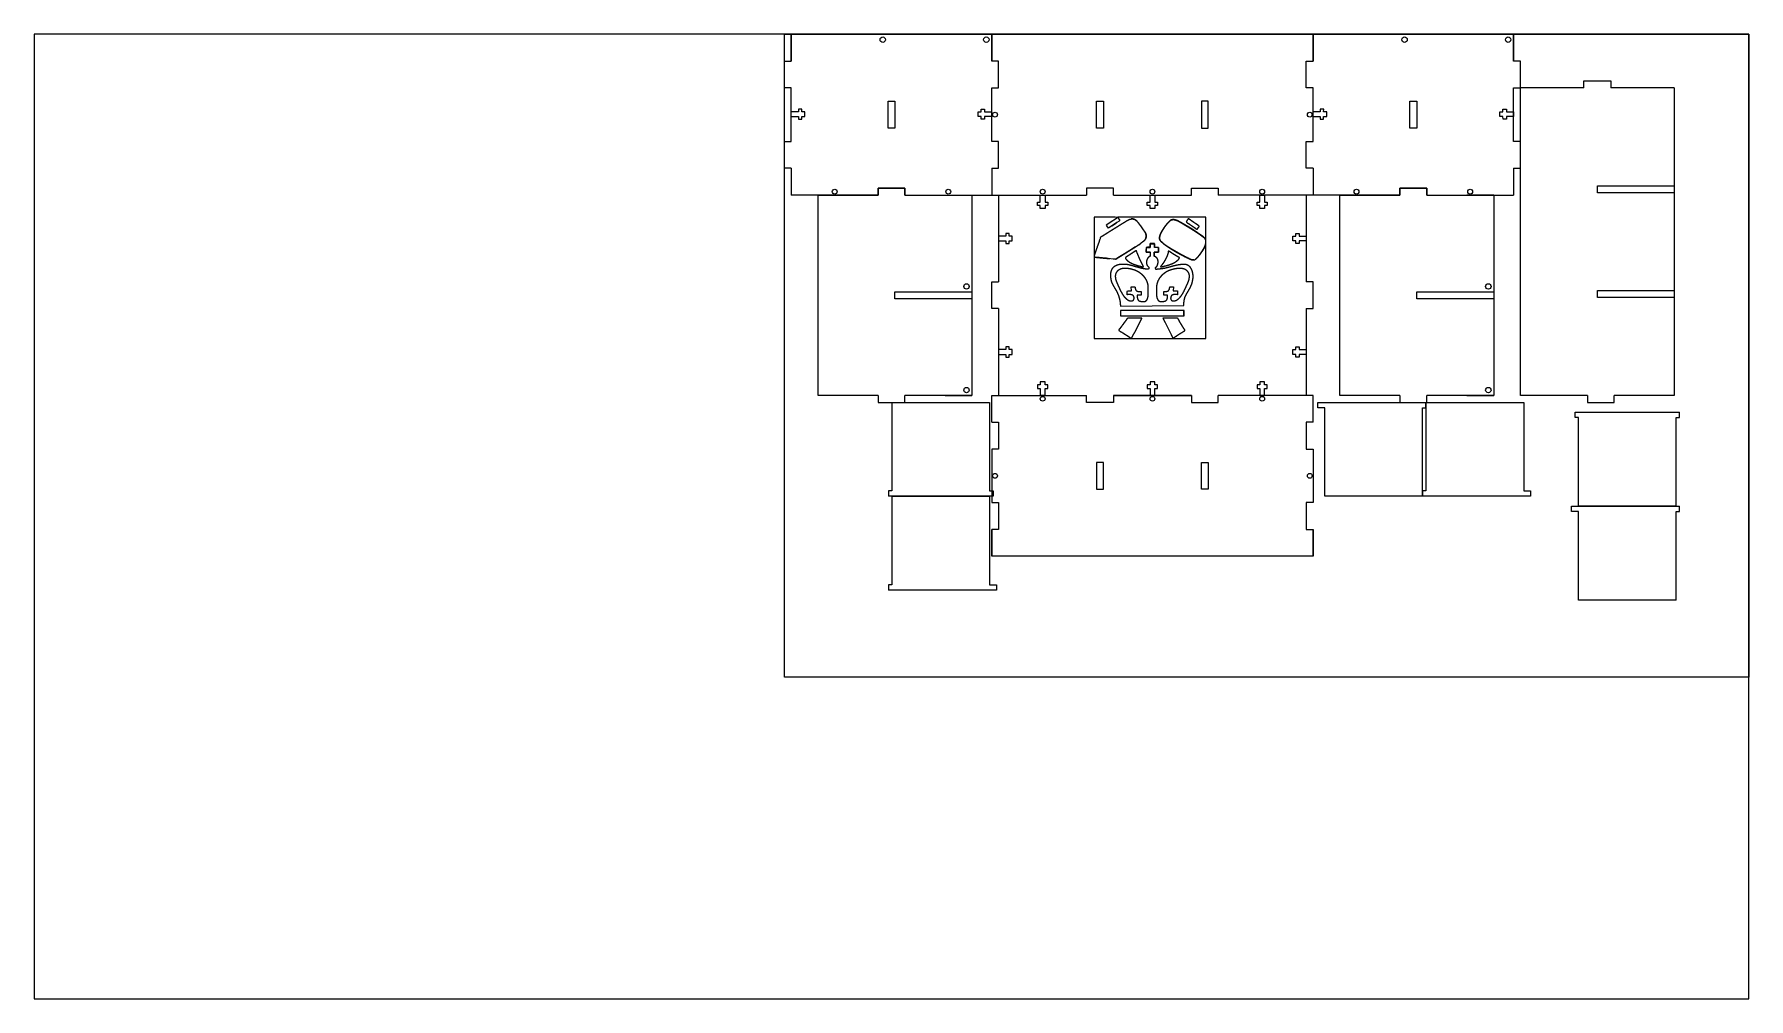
# Model space of a CAD drawing. Header units: inches. Extents: x 5.7 to 37.7, y 3.3 to 21.3.
import ezdxf

# ---------------------------------------------------------------- set-up
doc = ezdxf.new("R2010")
doc.units = ezdxf.units.IN
doc.header["$MEASUREMENT"] = 0
doc.layers.add('LASER MAGENTA', color=6, linetype='Continuous', lineweight=0, true_color=0xff00ff)

msp = doc.modelspace()

# ---------------------------------------------------------------- linework, layer by layer
at = {"layer": 'LASER MAGENTA', "linetype": 'Continuous'}
for p, q in [((19.795, 20.831), (19.795, 21.331)), ((23.535, 20.831), (23.535, 21.331)), ((23.535, 20.831), (23.535, 21.331)), ((29.535, 20.831), (29.535, 21.331)), ((29.535, 20.831), (29.535, 21.331)), ((33.275, 20.831), (33.275, 21.331)), ((19.795, 19.331), (19.795, 20.331)), ((23.535, 19.331), (23.535, 20.331)), ((23.535, 19.331), (23.535, 20.331)), ((29.535, 19.331), (29.535, 20.331)), ((29.535, 19.331), (29.535, 20.331)), ((33.275, 19.331), (33.275, 20.331)), ((19.928, 19.887), (19.796, 19.887)), ((19.929, 19.937), (19.928, 19.887)), ((19.992, 19.937), (19.929, 19.937)), ((19.991, 19.887), (19.992, 19.937)), ((20.048, 19.887), (19.991, 19.887)), ((20.048, 19.797), (20.048, 19.887)), ((23.281, 19.797), (23.281, 19.887)), ((23.281, 19.887), (23.338, 19.887)), ((23.338, 19.887), (23.338, 19.937)), ((23.338, 19.937), (23.401, 19.937)), ((23.401, 19.937), (23.401, 19.887)), ((23.401, 19.887), (23.533, 19.887)), ((29.668, 19.887), (29.536, 19.887)), ((29.669, 19.937), (29.668, 19.887)), ((29.732, 19.937), (29.669, 19.937)), ((29.731, 19.887), (29.732, 19.937)), ((29.788, 19.887), (29.731, 19.887)), ((29.788, 19.797), (29.788, 19.887)), ((33.021, 19.797), (33.021, 19.887)), ((33.021, 19.887), (33.078, 19.887)), ((33.078, 19.887), (33.078, 19.937)), ((33.078, 19.937), (33.141, 19.937)), ((33.141, 19.937), (33.141, 19.887)), ((33.141, 19.887), (33.273, 19.887)), ((19.796, 19.797), (19.928, 19.797)), ((19.928, 19.797), (19.928, 19.747)), ((19.928, 19.747), (19.991, 19.747)), ((19.991, 19.747), (19.991, 19.797)), ((19.991, 19.797), (20.048, 19.797)), ((23.338, 19.797), (23.281, 19.797)), ((23.339, 19.747), (23.338, 19.797)), ((23.402, 19.747), (23.339, 19.747)), ((23.533, 19.797), (23.401, 19.797)), ((23.401, 19.797), (23.402, 19.747)), ((29.536, 19.797), (29.668, 19.797)), ((29.668, 19.797), (29.668, 19.747)), ((29.668, 19.747), (29.731, 19.747)), ((29.731, 19.747), (29.731, 19.797)), ((29.731, 19.797), (29.788, 19.797)), ((33.078, 19.797), (33.021, 19.797)), ((33.079, 19.747), (33.078, 19.797)), ((33.142, 19.747), (33.079, 19.747)), ((33.273, 19.797), (33.141, 19.797)), ((33.141, 19.797), (33.142, 19.747)), ((24.441, 18.199), (24.441, 18.331)), ((24.531, 18.331), (24.531, 18.199)), ((26.49, 18.199), (26.49, 18.331)), ((26.58, 18.331), (26.58, 18.199)), ((28.539, 18.199), (28.539, 18.331)), ((28.629, 18.331), (28.629, 18.199)), ((32.405, 18.331), (32.905, 18.331)), ((24.391, 18.199), (24.441, 18.199)), ((24.391, 18.136), (24.391, 18.199)), ((24.441, 18.136), (24.391, 18.136)), ((24.441, 18.079), (24.441, 18.136)), ((24.531, 18.079), (24.441, 18.079)), ((24.531, 18.199), (24.581, 18.199)), ((24.531, 18.136), (24.531, 18.079)), ((24.581, 18.136), (24.531, 18.136)), ((24.581, 18.199), (24.581, 18.136)), ((26.44, 18.199), (26.49, 18.199)), ((26.44, 18.136), (26.44, 18.199)), ((26.49, 18.136), (26.44, 18.136)), ((26.49, 18.079), (26.49, 18.136)), ((26.58, 18.079), (26.49, 18.079)), ((26.58, 18.199), (26.63, 18.199)), ((26.58, 18.136), (26.58, 18.079)), ((26.63, 18.136), (26.58, 18.136)), ((26.63, 18.199), (26.63, 18.136)), ((28.489, 18.199), (28.539, 18.199)), ((28.489, 18.136), (28.489, 18.199)), ((28.539, 18.136), (28.489, 18.136)), ((28.539, 18.079), (28.539, 18.136)), ((28.629, 18.079), (28.539, 18.079)), ((28.629, 18.199), (28.679, 18.199)), ((28.629, 18.136), (28.629, 18.079)), ((28.679, 18.136), (28.629, 18.136)), ((28.679, 18.199), (28.679, 18.136)), ((23.86, 17.616), (23.797, 17.616)), ((23.797, 17.616), (23.797, 17.566)), ((23.86, 17.566), (23.86, 17.616)), ((29.21, 17.566), (29.21, 17.616)), ((29.21, 17.616), (29.273, 17.616)), ((29.273, 17.616), (29.273, 17.566)), ((23.797, 17.566), (23.665, 17.566)), ((23.665, 17.476), (23.797, 17.476)), ((23.797, 17.476), (23.797, 17.426)), ((23.797, 17.426), (23.86, 17.426)), ((23.917, 17.566), (23.86, 17.566)), ((23.86, 17.426), (23.86, 17.476)), ((23.86, 17.476), (23.917, 17.476)), ((23.917, 17.476), (23.917, 17.566)), ((26.281, 17.405), (26.32, 17.432)), ((29.153, 17.476), (29.153, 17.566)), ((29.153, 17.566), (29.21, 17.566)), ((29.21, 17.476), (29.153, 17.476)), ((29.21, 17.426), (29.21, 17.476)), ((29.273, 17.426), (29.21, 17.426)), ((29.273, 17.566), (29.405, 17.566)), ((29.405, 17.476), (29.273, 17.476)), ((29.273, 17.476), (29.273, 17.426)), ((26.594, 16.959), (26.6, 16.944)), ((23.797, 15.446), (23.665, 15.446)), ((23.86, 15.496), (23.797, 15.496)), ((23.797, 15.496), (23.797, 15.446)), ((23.86, 15.446), (23.86, 15.496)), ((23.917, 15.446), (23.86, 15.446)), ((23.917, 15.356), (23.917, 15.446)), ((29.153, 15.356), (29.153, 15.446)), ((29.153, 15.446), (29.21, 15.446)), ((29.21, 15.446), (29.21, 15.496)), ((29.21, 15.496), (29.273, 15.496)), ((29.273, 15.496), (29.273, 15.446)), ((29.273, 15.446), (29.405, 15.446)), ((23.665, 15.356), (23.797, 15.356)), ((23.797, 15.356), (23.797, 15.306)), ((23.797, 15.306), (23.86, 15.306)), ((23.86, 15.306), (23.86, 15.356)), ((23.86, 15.356), (23.917, 15.356)), ((29.21, 15.356), (29.153, 15.356)), ((29.21, 15.306), (29.21, 15.356)), ((29.273, 15.306), (29.21, 15.306)), ((29.405, 15.356), (29.273, 15.356)), ((29.273, 15.356), (29.273, 15.306)), ((24.391, 14.786), (24.391, 14.723)), ((24.441, 14.786), (24.391, 14.786)), ((24.391, 14.723), (24.441, 14.723)), ((24.441, 14.843), (24.441, 14.786)), ((24.531, 14.843), (24.441, 14.843)), ((24.441, 14.723), (24.441, 14.591)), ((24.531, 14.786), (24.531, 14.843)), ((24.581, 14.786), (24.531, 14.786)), ((24.531, 14.723), (24.581, 14.723)), ((24.531, 14.591), (24.531, 14.723)), ((24.581, 14.723), (24.581, 14.786)), ((26.44, 14.786), (26.44, 14.723)), ((26.49, 14.786), (26.44, 14.786)), ((26.44, 14.723), (26.49, 14.723)), ((26.49, 14.843), (26.49, 14.786)), ((26.58, 14.843), (26.49, 14.843)), ((26.49, 14.723), (26.49, 14.591)), ((26.58, 14.786), (26.58, 14.843)), ((26.63, 14.786), (26.58, 14.786)), ((26.58, 14.723), (26.63, 14.723)), ((26.58, 14.591), (26.58, 14.723)), ((26.63, 14.723), (26.63, 14.786)), ((28.489, 14.786), (28.489, 14.723)), ((28.539, 14.786), (28.489, 14.786)), ((28.489, 14.723), (28.539, 14.723)), ((28.539, 14.843), (28.539, 14.786)), ((28.629, 14.843), (28.539, 14.843)), ((28.539, 14.723), (28.539, 14.591)), ((28.629, 14.786), (28.629, 14.843)), ((28.679, 14.786), (28.629, 14.786)), ((28.629, 14.723), (28.679, 14.723)), ((28.629, 14.591), (28.629, 14.723)), ((28.679, 14.723), (28.679, 14.786)), ((22.665, 14.591), (23.165, 14.591)), ((32.405, 14.591), (32.905, 14.591)), ((23.535, 13.591), (23.535, 12.591)), ((29.535, 13.591), (29.535, 12.591)), ((23.535, 12.091), (23.535, 11.591)), ((23.535, 12.091), (23.535, 11.591)), ((29.535, 12.091), (29.535, 11.591)), ((29.535, 12.091), (29.535, 11.591))]:
    msp.add_line(p, q, dxfattribs=at)
at = {"layer": 'LASER MAGENTA'}
for p, q in [((19.795, 21.331), (19.795, 20.831)), ((19.795, 21.331), (23.535, 21.331)), ((23.535, 21.331), (23.535, 20.831)), ((23.535, 21.331), (29.535, 21.331)), ((23.535, 21.331), (23.535, 20.831)), ((29.535, 21.331), (29.535, 20.831)), ((29.535, 21.331), (29.535, 20.831)), ((29.535, 21.331), (33.275, 21.331)), ((33.275, 21.331), (33.275, 20.831)), ((19.665, 20.331), (19.665, 20.831)), ((19.665, 20.831), (19.795, 20.831)), ((23.665, 20.831), (23.535, 20.831)), ((23.665, 20.831), (23.535, 20.831)), ((23.665, 20.331), (23.665, 20.831)), ((23.665, 20.331), (23.665, 20.831)), ((29.405, 20.331), (29.405, 20.831)), ((29.405, 20.831), (29.535, 20.831)), ((29.405, 20.331), (29.405, 20.831)), ((29.405, 20.831), (29.535, 20.831)), ((33.405, 20.831), (33.275, 20.831)), ((33.405, 20.331), (33.405, 20.831)), ((19.795, 20.331), (19.665, 20.331)), ((23.535, 20.331), (23.665, 20.331)), ((23.535, 20.331), (23.665, 20.331)), ((29.535, 20.331), (29.405, 20.331)), ((29.535, 20.331), (29.405, 20.331)), ((33.275, 20.331), (33.405, 20.331)), ((33.405, 14.591), (33.405, 20.331)), ((34.59, 20.331), (33.405, 20.331)), ((34.59, 20.331), (34.59, 20.461)), ((34.59, 20.461), (35.09, 20.461)), ((35.09, 20.461), (35.09, 20.331)), ((36.275, 20.331), (35.09, 20.331)), ((36.275, 20.331), (36.275, 14.591)), ((33.273, 19.887), (33.273, 19.797)), ((19.665, 18.831), (19.665, 19.331)), ((19.665, 19.331), (19.795, 19.331)), ((23.665, 19.331), (23.535, 19.331)), ((23.665, 19.331), (23.535, 19.331)), ((23.665, 18.831), (23.665, 19.331)), ((23.665, 18.831), (23.665, 19.331)), ((29.405, 18.831), (29.405, 19.331)), ((29.405, 19.331), (29.535, 19.331)), ((29.405, 18.831), (29.405, 19.331)), ((29.405, 19.331), (29.535, 19.331)), ((33.405, 19.331), (33.275, 19.331)), ((33.405, 18.831), (33.405, 19.331)), ((19.795, 18.831), (19.665, 18.831)), ((19.795, 18.831), (19.795, 18.331)), ((23.535, 18.831), (23.535, 18.331)), ((23.535, 18.831), (23.665, 18.831)), ((23.535, 18.831), (23.535, 18.331)), ((23.535, 18.831), (23.665, 18.831)), ((29.535, 18.831), (29.405, 18.831)), ((29.535, 18.831), (29.405, 18.831)), ((29.535, 18.831), (29.535, 18.331)), ((29.535, 18.831), (29.535, 18.331)), ((33.275, 18.831), (33.275, 18.331)), ((33.275, 18.831), (33.405, 18.831)), ((21.415, 18.331), (19.795, 18.331)), ((20.295, 16.711), (20.295, 18.331)), ((20.295, 18.331), (21.415, 18.331)), ((21.915, 18.461), (21.415, 18.461)), ((21.415, 18.461), (21.415, 18.331)), ((21.415, 18.331), (21.415, 18.461)), ((21.415, 18.461), (21.915, 18.461)), ((21.915, 18.331), (21.915, 18.461)), ((21.915, 18.461), (21.915, 18.331)), ((21.915, 18.331), (23.535, 18.331)), ((21.915, 18.331), (23.165, 18.331)), ((23.165, 18.331), (23.165, 14.591)), ((23.165, 18.331), (23.165, 14.591)), ((23.535, 18.331), (25.307, 18.331)), ((23.665, 18.331), (25.307, 18.331)), ((23.665, 18.331), (23.665, 16.711)), ((24.441, 18.331), (24.531, 18.331)), ((25.807, 18.461), (25.307, 18.461)), ((25.307, 18.461), (25.307, 18.331)), ((25.807, 18.461), (25.307, 18.461)), ((25.307, 18.461), (25.307, 18.331)), ((25.807, 18.331), (25.807, 18.461)), ((25.807, 18.331), (25.807, 18.461)), ((25.807, 18.331), (27.263, 18.331)), ((25.807, 18.331), (27.263, 18.331)), ((26.49, 18.331), (26.58, 18.331)), ((27.263, 18.331), (27.263, 18.461)), ((27.263, 18.461), (27.763, 18.461)), ((27.263, 18.331), (27.263, 18.461)), ((27.263, 18.461), (27.763, 18.461)), ((27.763, 18.461), (27.763, 18.331)), ((27.763, 18.461), (27.763, 18.331)), ((29.535, 18.331), (27.763, 18.331)), ((29.405, 18.331), (27.763, 18.331)), ((28.539, 18.331), (28.629, 18.331)), ((29.405, 18.331), (29.405, 16.711)), ((31.155, 18.331), (29.535, 18.331)), ((30.035, 16.711), (30.035, 18.331)), ((30.035, 18.331), (31.155, 18.331)), ((31.655, 18.461), (31.155, 18.461)), ((31.155, 18.461), (31.155, 18.331)), ((31.155, 18.331), (31.155, 18.461)), ((31.155, 18.461), (31.655, 18.461)), ((31.655, 18.331), (31.655, 18.461)), ((31.655, 18.461), (31.655, 18.331)), ((31.655, 18.331), (33.275, 18.331)), ((31.655, 18.331), (32.905, 18.331)), ((32.905, 18.331), (32.405, 18.331)), ((32.905, 18.331), (32.905, 14.591)), ((32.905, 18.331), (32.905, 14.591)), ((23.665, 17.566), (23.665, 17.476)), ((29.405, 17.566), (29.405, 17.476)), ((20.295, 14.591), (20.295, 16.711)), ((23.535, 16.211), (23.535, 16.711)), ((23.535, 16.711), (23.665, 16.711)), ((29.535, 16.711), (29.405, 16.711)), ((29.535, 16.211), (29.535, 16.711)), ((30.035, 14.591), (30.035, 16.711)), ((23.665, 16.211), (23.535, 16.211)), ((23.665, 16.211), (23.665, 14.591)), ((29.405, 16.211), (29.405, 14.591)), ((29.405, 16.211), (29.535, 16.211)), ((23.665, 15.446), (23.665, 15.356)), ((29.405, 15.446), (29.405, 15.356)), ((21.415, 14.591), (20.295, 14.591)), ((21.415, 14.591), (21.415, 14.461)), ((21.415, 14.461), (21.915, 14.461)), ((21.672, 14.461), (23.497, 14.461)), ((21.672, 14.461), (21.672, 12.808)), ((23.165, 14.591), (21.915, 14.591)), ((21.915, 14.461), (21.915, 14.591)), ((23.497, 14.461), (23.497, 12.808)), ((23.535, 14.091), (23.535, 14.591)), ((23.535, 14.591), (25.307, 14.591)), ((23.665, 14.591), (25.307, 14.591)), ((24.441, 14.591), (24.531, 14.591)), ((24.531, 14.591), (24.441, 14.591)), ((25.307, 14.461), (25.307, 14.591)), ((25.307, 14.461), (25.307, 14.591)), ((25.807, 14.461), (25.307, 14.461)), ((25.807, 14.461), (25.307, 14.461)), ((25.807, 14.591), (25.807, 14.461)), ((25.807, 14.591), (27.263, 14.591)), ((25.807, 14.591), (25.807, 14.461)), ((27.263, 14.591), (25.807, 14.591)), ((26.49, 14.591), (26.58, 14.591)), ((26.58, 14.591), (26.49, 14.591)), ((27.263, 14.591), (27.263, 14.461)), ((27.263, 14.591), (27.263, 14.461)), ((27.263, 14.461), (27.763, 14.461)), ((27.263, 14.461), (27.763, 14.461)), ((27.763, 14.461), (27.763, 14.591)), ((29.405, 14.591), (27.763, 14.591)), ((27.763, 14.461), (27.763, 14.591)), ((29.535, 14.591), (27.763, 14.591)), ((28.539, 14.591), (28.629, 14.591)), ((28.629, 14.591), (28.539, 14.591)), ((29.535, 14.091), (29.535, 14.591)), ((29.622, 14.361), (29.622, 14.461)), ((29.622, 14.461), (31.64, 14.461)), ((31.155, 14.591), (30.035, 14.591)), ((31.155, 14.591), (31.155, 14.461)), ((31.155, 14.461), (31.655, 14.461)), ((31.64, 14.361), (31.64, 14.461)), ((31.64, 14.461), (33.465, 14.461)), ((31.64, 14.461), (31.64, 12.808)), ((32.905, 14.591), (31.655, 14.591)), ((31.655, 14.461), (31.655, 14.591)), ((34.655, 14.589), (33.405, 14.591)), ((33.465, 14.461), (33.465, 12.808)), ((34.655, 14.589), (34.655, 14.459)), ((34.655, 14.459), (35.155, 14.459)), ((36.275, 14.591), (35.155, 14.589)), ((35.155, 14.459), (35.155, 14.589)), ((23.535, 14.091), (23.665, 14.091)), ((23.665, 14.091), (23.665, 13.591)), ((29.535, 14.091), (29.405, 14.091)), ((29.405, 14.091), (29.405, 13.591)), ((29.752, 14.361), (29.622, 14.361)), ((29.752, 12.708), (29.752, 14.361)), ((31.577, 12.708), (31.577, 14.361)), ((31.577, 14.361), (31.64, 14.361)), ((34.424, 14.278), (36.375, 14.278)), ((34.424, 14.178), (34.424, 14.278)), ((34.487, 14.178), (34.424, 14.178)), ((34.487, 12.525), (34.487, 14.178)), ((36.312, 12.525), (36.312, 14.178)), ((36.312, 14.178), (36.375, 14.178)), ((36.375, 14.178), (36.375, 14.278)), ((23.665, 13.591), (23.535, 13.591)), ((29.405, 13.591), (29.535, 13.591)), ((21.672, 12.808), (21.609, 12.808)), ((21.609, 12.808), (21.609, 12.708)), ((23.497, 12.808), (23.56, 12.808)), ((23.56, 12.808), (23.56, 12.708)), ((31.64, 12.808), (31.577, 12.808)), ((31.577, 12.808), (31.577, 12.708)), ((33.465, 12.808), (33.595, 12.808)), ((33.595, 12.808), (33.595, 12.708)), ((23.56, 12.708), (21.609, 12.708)), ((21.672, 12.708), (23.497, 12.708)), ((21.672, 12.708), (21.672, 11.055)), ((23.497, 12.708), (23.497, 11.055)), ((23.535, 12.591), (23.665, 12.591)), ((23.665, 12.591), (23.665, 12.091)), ((29.535, 12.591), (29.405, 12.591)), ((29.405, 12.591), (29.405, 12.091)), ((31.577, 12.708), (29.752, 12.708)), ((33.595, 12.708), (31.577, 12.708)), ((34.357, 12.425), (34.357, 12.525)), ((34.357, 12.525), (36.375, 12.525)), ((36.312, 12.525), (34.487, 12.525)), ((36.375, 12.425), (36.375, 12.525)), ((34.487, 12.425), (34.357, 12.425)), ((34.487, 10.772), (34.487, 12.425)), ((36.312, 10.772), (36.312, 12.425)), ((36.312, 12.425), (36.375, 12.425)), ((23.535, 11.591), (23.535, 12.091)), ((23.665, 12.091), (23.535, 12.091)), ((29.405, 12.091), (29.535, 12.091)), ((29.535, 11.591), (29.535, 12.091)), ((29.535, 11.591), (23.535, 11.591)), ((21.672, 11.055), (21.609, 11.055)), ((21.609, 11.055), (21.609, 10.955)), ((23.627, 10.955), (21.609, 10.955)), ((23.497, 11.055), (23.627, 11.055)), ((23.627, 11.055), (23.627, 10.955)), ((36.312, 10.772), (34.487, 10.772))]:
    msp.add_line(p, q, dxfattribs=at)
for points in [[(5.665, 3.331), (37.665, 3.331), (37.665, 21.331), (5.665, 21.331)], [(19.665, 9.331), (19.665, 21.331), (37.665, 21.331), (37.665, 9.331)], [(21.729, 19.581), (21.601, 19.581), (21.601, 20.081), (21.729, 20.081)], [(25.621, 19.581), (25.493, 19.581), (25.493, 20.081), (25.621, 20.081)], [(27.449, 19.581), (27.577, 19.581), (27.577, 20.081), (27.449, 20.081)], [(31.469, 19.581), (31.341, 19.581), (31.341, 20.081), (31.469, 20.081)], [(36.275, 18.503), (36.275, 18.375), (34.84, 18.375), (34.84, 18.503)], [(21.73, 16.397), (21.73, 16.525), (23.165, 16.525), (23.165, 16.397)], [(31.47, 16.397), (31.47, 16.525), (32.905, 16.525), (32.905, 16.397)], [(36.275, 16.547), (36.275, 16.419), (34.84, 16.419), (34.84, 16.547)], [(25.621, 13.341), (25.493, 13.341), (25.493, 12.841), (25.621, 12.841)], [(27.449, 13.341), (27.577, 13.341), (27.577, 12.841), (27.449, 12.841)]]:
    msp.add_lwpolyline(points, close=True, dxfattribs=at)
for points in [[(25.448, 17.917), (25.448, 17.917)], [(25.448, 17.917), (25.448, 17.178), (25.45, 17.178), (25.45, 17.179), (25.45, 17.181), (25.451, 17.183), (25.451, 17.184), (25.452, 17.186), (25.452, 17.188), (25.452, 17.189), (25.453, 17.191), (25.453, 17.193), (25.454, 17.194), (25.454, 17.196), (25.454, 17.198), (25.455, 17.199), (25.455, 17.201), (25.456, 17.203), (25.456, 17.204), (25.457, 17.206), (25.457, 17.208), (25.458, 17.209), (25.458, 17.211), (25.459, 17.213), (25.459, 17.214), (25.459, 17.216), (25.46, 17.217), (25.46, 17.219), (25.461, 17.221), (25.461, 17.222), (25.462, 17.224), (25.462, 17.226), (25.463, 17.227), (25.463, 17.229), (25.464, 17.231), (25.464, 17.232), (25.465, 17.234), (25.465, 17.236), (25.466, 17.237), (25.466, 17.239), (25.467, 17.241), (25.467, 17.242), (25.468, 17.244), (25.468, 17.246), (25.469, 17.247), (25.469, 17.249), (25.47, 17.251), (25.47, 17.252), (25.471, 17.254), (25.472, 17.256), (25.472, 17.257), (25.473, 17.259), (25.473, 17.261), (25.474, 17.262), (25.474, 17.264), (25.475, 17.266), (25.475, 17.267), (25.476, 17.269), (25.476, 17.271), (25.477, 17.272), (25.478, 17.274), (25.478, 17.275), (25.479, 17.277), (25.479, 17.279), (25.48, 17.28), (25.48, 17.282), (25.481, 17.284), (25.482, 17.285), (25.482, 17.287), (25.483, 17.289), (25.483, 17.29), (25.484, 17.292), (25.484, 17.294), (25.485, 17.295), (25.486, 17.297), (25.486, 17.299), (25.487, 17.3), (25.487, 17.302), (25.488, 17.304), (25.488, 17.305), (25.489, 17.307), (25.49, 17.308), (25.49, 17.31), (25.491, 17.312), (25.491, 17.313), (25.492, 17.315), (25.493, 17.317), (25.493, 17.318), (25.494, 17.32), (25.494, 17.322), (25.495, 17.323), (25.496, 17.325), (25.496, 17.327), (25.497, 17.328), (25.497, 17.33), (25.498, 17.331), (25.499, 17.333), (25.499, 17.335), (25.5, 17.336), (25.5, 17.338), (25.501, 17.34), (25.502, 17.341), (25.502, 17.343), (25.503, 17.345), (25.503, 17.346), (25.504, 17.348), (25.504, 17.35), (25.505, 17.351), (25.506, 17.353), (25.506, 17.354), (25.507, 17.356), (25.507, 17.358), (25.508, 17.359), (25.509, 17.361), (25.509, 17.363), (25.51, 17.364), (25.51, 17.366), (25.511, 17.368), (25.512, 17.369), (25.512, 17.371), (25.513, 17.372), (25.513, 17.374), (25.514, 17.376), (25.515, 17.377), (25.515, 17.379), (25.516, 17.381), (25.516, 17.382), (25.517, 17.384), (25.518, 17.386), (25.518, 17.387), (25.519, 17.389), (25.519, 17.39), (25.52, 17.392), (25.52, 17.394), (25.521, 17.395), (25.522, 17.397), (25.522, 17.399), (25.523, 17.4), (25.523, 17.402), (25.524, 17.403), (25.525, 17.405), (25.525, 17.407), (25.526, 17.408), (25.526, 17.41), (25.527, 17.412), (25.527, 17.413), (25.528, 17.415), (25.529, 17.417), (25.529, 17.418), (25.53, 17.42), (25.53, 17.421), (25.531, 17.423), (25.531, 17.425), (25.532, 17.426), (25.532, 17.428), (25.533, 17.43), (25.534, 17.431), (25.534, 17.433), (25.535, 17.434), (25.561, 17.512), (25.561, 17.514), (25.562, 17.516), (25.562, 17.517), (25.563, 17.519), (25.563, 17.521), (25.563, 17.522), (25.564, 17.524), (25.564, 17.526), (25.565, 17.528), (25.565, 17.529), (25.566, 17.531), (25.567, 17.533), (25.567, 17.535), (25.568, 17.536), (25.568, 17.538), (25.569, 17.54), (25.57, 17.541), (25.57, 17.543), (25.571, 17.544), (25.572, 17.546), (25.573, 17.547), (25.574, 17.549), (25.575, 17.55), (25.576, 17.551), (25.577, 17.552), (25.578, 17.553), (25.58, 17.554), (25.581, 17.556), (25.582, 17.557), (25.584, 17.558), (25.585, 17.559), (25.587, 17.56), (25.588, 17.561), (25.59, 17.562), (25.591, 17.563), (25.593, 17.564), (25.595, 17.565), (25.596, 17.566), (25.598, 17.566), (25.599, 17.567), (25.601, 17.568), (25.603, 17.569), (25.604, 17.57), (25.606, 17.571), (25.607, 17.572), (25.609, 17.573), (25.61, 17.573), (25.612, 17.574), (25.613, 17.575), (25.615, 17.576), (25.616, 17.577), (25.618, 17.578), (25.619, 17.579), (25.621, 17.58), (25.622, 17.58), (25.623, 17.581), (25.625, 17.582), (25.626, 17.583), (25.628, 17.584), (25.629, 17.585), (25.631, 17.586), (25.632, 17.587), (25.634, 17.588), (25.635, 17.589), (25.637, 17.59), (25.638, 17.591), (25.64, 17.592), (25.641, 17.593), (25.643, 17.594), (25.644, 17.594), (25.646, 17.595), (25.647, 17.596), (25.648, 17.597), (25.65, 17.598), (25.651, 17.599), (25.653, 17.6), (25.654, 17.601), (25.656, 17.602), (25.657, 17.603), (25.659, 17.604), (25.66, 17.605), (25.662, 17.606), (25.663, 17.607), (25.665, 17.608), (25.666, 17.608), (25.668, 17.609), (25.669, 17.61), (25.671, 17.611), (25.672, 17.612), (25.673, 17.613), (25.675, 17.614), (25.676, 17.615), (25.678, 17.616), (25.679, 17.617), (25.681, 17.618), (25.682, 17.619), (25.684, 17.62), (25.685, 17.621), (25.687, 17.621), (25.688, 17.622), (25.69, 17.623), (25.691, 17.624), (25.693, 17.625), (25.694, 17.626), (25.696, 17.627), (25.697, 17.628), (25.699, 17.629), (25.7, 17.63), (25.701, 17.631), (25.703, 17.632), (25.704, 17.633), (25.706, 17.634), (25.707, 17.634), (25.709, 17.635), (25.71, 17.636), (25.712, 17.637), (25.713, 17.638)], [(27.088, 17.805), (27.089, 17.804), (27.091, 17.803), (27.092, 17.802), (27.094, 17.801), (27.095, 17.801), (27.097, 17.8), (27.098, 17.799), (27.1, 17.798), (27.101, 17.797), (27.103, 17.796), (27.104, 17.795), (27.106, 17.794), (27.107, 17.793), (27.109, 17.793), (27.11, 17.792), (27.112, 17.791), (27.113, 17.79), (27.115, 17.789), (27.116, 17.788), (27.118, 17.787), (27.119, 17.786), (27.121, 17.785), (27.122, 17.785), (27.124, 17.784), (27.125, 17.783), (27.127, 17.782), (27.128, 17.781), (27.13, 17.78), (27.131, 17.779), (27.133, 17.778), (27.134, 17.777), (27.136, 17.776), (27.137, 17.776), (27.139, 17.775), (27.14, 17.774), (27.142, 17.773), (27.143, 17.772), (27.145, 17.771), (27.146, 17.77), (27.148, 17.769), (27.149, 17.768), (27.15, 17.768), (27.152, 17.767), (27.153, 17.766), (27.155, 17.765), (27.156, 17.764), (27.158, 17.763), (27.159, 17.762), (27.161, 17.761), (27.162, 17.76), (27.164, 17.759), (27.165, 17.759), (27.167, 17.758), (27.168, 17.757), (27.17, 17.756), (27.171, 17.755), (27.173, 17.754), (27.174, 17.753), (27.176, 17.752), (27.177, 17.751), (27.179, 17.75), (27.18, 17.749), (27.182, 17.749), (27.183, 17.748), (27.185, 17.747), (27.186, 17.746), (27.188, 17.745), (27.189, 17.744), (27.191, 17.743), (27.192, 17.742), (27.194, 17.741), (27.195, 17.74), (27.197, 17.74), (27.198, 17.739), (27.2, 17.738), (27.201, 17.737), (27.203, 17.736), (27.204, 17.735), (27.206, 17.734), (27.207, 17.733), (27.209, 17.732), (27.21, 17.731), (27.212, 17.73), (27.213, 17.73), (27.215, 17.729), (27.216, 17.728), (27.217, 17.727), (27.219, 17.726), (27.22, 17.725), (27.222, 17.724), (27.223, 17.723), (27.225, 17.722), (27.226, 17.721), (27.228, 17.72), (27.229, 17.719), (27.231, 17.719), (27.232, 17.718), (27.234, 17.717), (27.235, 17.716), (27.237, 17.715), (27.238, 17.714), (27.24, 17.713), (27.241, 17.712), (27.243, 17.711), (27.244, 17.71), (27.246, 17.709), (27.247, 17.708), (27.249, 17.708), (27.25, 17.707), (27.252, 17.706), (27.253, 17.705), (27.255, 17.704), (27.256, 17.703), (27.257, 17.702), (27.259, 17.701), (27.26, 17.7), (27.262, 17.699), (27.263, 17.698), (27.265, 17.697), (27.266, 17.696), (27.268, 17.696), (27.269, 17.695), (27.271, 17.694), (27.272, 17.693), (27.274, 17.692), (27.275, 17.691), (27.277, 17.69), (27.278, 17.689), (27.28, 17.688), (27.281, 17.687), (27.283, 17.686), (27.284, 17.685), (27.286, 17.684), (27.287, 17.683), (27.288, 17.682), (27.29, 17.682), (27.291, 17.681), (27.293, 17.68), (27.294, 17.679), (27.296, 17.678), (27.297, 17.677), (27.299, 17.676), (27.3, 17.675), (27.302, 17.674), (27.303, 17.673), (27.305, 17.672), (27.306, 17.671), (27.308, 17.67), (27.309, 17.669), (27.31, 17.668), (27.312, 17.667), (27.313, 17.667), (27.315, 17.666), (27.316, 17.665), (27.318, 17.664), (27.319, 17.663), (27.321, 17.662), (27.322, 17.661), (27.324, 17.66), (27.325, 17.659), (27.327, 17.658), (27.328, 17.657), (27.33, 17.656), (27.331, 17.655), (27.332, 17.654), (27.334, 17.653), (27.335, 17.652), (27.337, 17.651), (27.338, 17.65), (27.34, 17.65), (27.341, 17.649), (27.343, 17.648), (27.344, 17.647), (27.346, 17.646), (27.347, 17.645), (27.349, 17.644), (27.35, 17.643), (27.351, 17.642), (27.353, 17.641), (27.354, 17.64), (27.356, 17.639), (27.357, 17.638), (27.359, 17.637), (27.36, 17.636), (27.362, 17.635), (27.363, 17.634), (27.365, 17.633), (27.366, 17.632), (27.367, 17.631), (27.369, 17.63), (27.37, 17.629), (27.372, 17.628), (27.373, 17.627), (27.375, 17.627), (27.376, 17.626), (27.378, 17.625), (27.379, 17.624), (27.381, 17.623), (27.382, 17.622), (27.383, 17.621), (27.385, 17.62), (27.386, 17.619), (27.388, 17.618), (27.389, 17.617), (27.391, 17.616), (27.392, 17.615), (27.394, 17.614), (27.395, 17.613), (27.396, 17.612), (27.398, 17.611), (27.399, 17.61), (27.401, 17.609), (27.402, 17.608), (27.404, 17.607), (27.405, 17.606), (27.407, 17.605), (27.408, 17.604), (27.409, 17.603), (27.411, 17.602), (27.412, 17.601), (27.414, 17.6), (27.415, 17.599), (27.417, 17.598), (27.418, 17.597), (27.42, 17.596), (27.421, 17.595), (27.422, 17.594), (27.424, 17.593), (27.425, 17.592), (27.427, 17.591), (27.428, 17.59), (27.43, 17.589), (27.431, 17.588), (27.432, 17.587), (27.434, 17.586), (27.435, 17.585), (27.437, 17.584), (27.438, 17.583), (27.439, 17.582), (27.441, 17.581), (27.442, 17.58), (27.444, 17.579), (27.445, 17.578), (27.447, 17.577), (27.448, 17.575), (27.449, 17.574), (27.451, 17.573), (27.452, 17.572), (27.454, 17.571), (27.455, 17.57), (27.456, 17.569), (27.458, 17.568), (27.459, 17.567), (27.46, 17.566), (27.462, 17.565), (27.463, 17.564), (27.465, 17.563), (27.466, 17.562), (27.467, 17.561), (27.469, 17.559), (27.47, 17.558), (27.471, 17.557), (27.473, 17.556), (27.474, 17.555), (27.476, 17.554), (27.477, 17.553), (27.478, 17.552), (27.48, 17.551), (27.481, 17.55), (27.482, 17.548), (27.484, 17.547), (27.485, 17.546), (27.486, 17.545), (27.488, 17.544), (27.489, 17.543), (27.49, 17.542), (27.492, 17.54), (27.493, 17.539), (27.494, 17.538), (27.496, 17.537), (27.497, 17.536), (27.498, 17.535), (27.5, 17.534), (27.501, 17.532), (27.502, 17.531), (27.503, 17.53), (27.505, 17.529), (27.506, 17.528), (27.507, 17.526), (27.508, 17.525), (27.509, 17.524), (27.51, 17.523), (27.512, 17.521), (27.513, 17.52), (27.514, 17.519), (27.515, 17.518), (27.516, 17.516), (27.517, 17.515), (27.518, 17.513), (27.519, 17.512), (27.52, 17.511), (27.521, 17.509), (27.522, 17.508), (27.523, 17.506), (27.523, 17.505), (27.524, 17.503), (27.525, 17.502), (27.526, 17.5), (27.526, 17.498), (27.527, 17.497), (27.528, 17.495), (27.528, 17.493), (27.53, 17.493), (27.53, 17.917), (25.887, 17.917), (25.917, 17.873), (25.926, 17.856), (25.913, 17.845), (25.873, 17.818), (25.715, 17.712), (25.685, 17.755), (25.675, 17.774), (25.687, 17.784), (25.725, 17.81), (25.882, 17.915), (25.842, 17.917), (25.753, 17.917), (25.448, 17.917)], [(25.713, 17.638), (25.715, 17.639), (25.716, 17.64), (25.718, 17.641), (25.719, 17.642), (25.721, 17.643), (25.722, 17.644), (25.724, 17.645), (25.725, 17.645), (25.727, 17.646), (25.728, 17.647), (25.73, 17.648), (25.731, 17.649), (25.732, 17.65), (25.734, 17.651), (25.735, 17.652), (25.737, 17.653), (25.738, 17.654), (25.74, 17.655), (25.741, 17.656), (25.743, 17.657), (25.744, 17.657), (25.746, 17.658), (25.747, 17.659), (25.749, 17.66), (25.75, 17.661), (25.752, 17.662), (25.753, 17.663), (25.755, 17.664), (25.756, 17.665), (25.757, 17.666), (25.759, 17.667), (25.76, 17.668), (25.762, 17.669), (25.763, 17.669), (25.765, 17.67), (25.766, 17.671), (25.768, 17.672), (25.769, 17.673), (25.771, 17.674), (25.772, 17.675), (25.774, 17.676), (25.775, 17.677), (25.777, 17.678), (25.778, 17.679), (25.78, 17.68), (25.781, 17.681), (25.782, 17.681), (25.784, 17.682), (25.785, 17.683), (25.787, 17.684), (25.788, 17.685), (25.79, 17.686), (25.791, 17.687), (25.793, 17.688), (25.794, 17.689), (25.796, 17.69), (25.797, 17.691), (25.799, 17.692), (25.8, 17.693), (25.802, 17.693), (25.803, 17.694), (25.804, 17.695), (25.806, 17.696), (25.807, 17.697), (25.809, 17.698), (25.81, 17.699), (25.812, 17.7), (25.813, 17.701), (25.815, 17.702), (25.816, 17.703), (25.818, 17.704), (25.819, 17.705), (25.821, 17.705), (25.822, 17.706), (25.824, 17.707), (25.825, 17.708), (25.827, 17.709), (25.828, 17.71), (25.829, 17.711), (25.831, 17.712), (25.832, 17.713), (25.834, 17.714), (25.835, 17.715), (25.837, 17.716), (25.838, 17.717), (25.84, 17.717), (25.841, 17.718), (25.843, 17.719), (25.844, 17.72), (25.846, 17.721), (25.847, 17.722), (25.849, 17.723), (25.85, 17.724), (25.852, 17.725), (25.853, 17.726), (25.854, 17.727), (25.856, 17.728), (25.857, 17.729), (25.859, 17.729), (25.86, 17.73), (25.862, 17.731), (25.863, 17.732), (25.865, 17.733), (25.866, 17.734), (25.868, 17.735), (25.869, 17.736), (25.871, 17.737), (25.872, 17.738), (25.874, 17.739), (25.875, 17.74), (25.877, 17.741), (25.878, 17.741), (25.879, 17.742), (25.881, 17.743), (25.882, 17.744), (25.884, 17.745), (25.885, 17.746), (25.887, 17.747), (25.888, 17.748), (25.89, 17.749), (25.891, 17.75), (25.893, 17.751), (25.894, 17.752), (25.896, 17.752), (25.897, 17.753), (25.899, 17.754), (25.9, 17.755), (25.902, 17.756), (25.903, 17.757), (25.904, 17.758), (25.906, 17.759), (25.907, 17.76), (25.909, 17.761), (25.91, 17.762), (25.912, 17.763), (25.913, 17.763), (25.915, 17.764), (25.916, 17.765), (25.918, 17.766), (25.919, 17.767), (25.921, 17.768), (25.922, 17.769), (25.924, 17.77), (25.925, 17.771), (25.927, 17.772), (25.928, 17.773), (25.93, 17.774), (25.931, 17.774), (25.933, 17.775), (25.934, 17.776), (25.935, 17.777), (25.937, 17.778), (25.938, 17.779), (25.94, 17.78), (25.941, 17.781), (25.943, 17.782), (25.944, 17.783), (25.946, 17.784), (25.947, 17.784), (25.949, 17.785), (25.95, 17.786), (25.952, 17.787), (25.953, 17.788), (25.955, 17.789), (25.956, 17.79), (25.958, 17.791), (25.959, 17.792), (25.961, 17.793), (25.962, 17.794), (25.964, 17.794), (25.965, 17.795), (25.967, 17.796), (25.968, 17.797), (25.969, 17.798), (25.971, 17.799), (25.972, 17.8), (25.974, 17.801), (25.975, 17.802), (25.977, 17.803), (25.978, 17.804), (25.98, 17.804), (25.981, 17.805), (25.983, 17.806), (25.984, 17.807), (25.986, 17.808), (25.987, 17.809), (25.989, 17.81), (25.99, 17.811), (25.992, 17.812), (25.993, 17.813), (25.995, 17.813), (25.996, 17.814), (25.998, 17.815), (25.999, 17.816), (26.001, 17.817), (26.002, 17.818), (26.004, 17.819), (26.005, 17.82), (26.007, 17.821), (26.008, 17.822), (26.01, 17.822), (26.011, 17.823), (26.013, 17.824), (26.014, 17.825), (26.015, 17.826), (26.017, 17.827), (26.018, 17.828), (26.02, 17.829), (26.021, 17.829), (26.022, 17.83), (26.024, 17.831), (26.025, 17.832), (26.027, 17.833), (26.028, 17.834), (26.029, 17.834), (26.031, 17.835), (26.032, 17.836), (26.033, 17.837), (26.035, 17.838), (26.036, 17.839), (26.038, 17.84), (26.039, 17.84), (26.041, 17.841), (26.042, 17.842), (26.043, 17.843), (26.045, 17.844), (26.046, 17.845), (26.048, 17.846), (26.049, 17.847), (26.051, 17.847), (26.052, 17.848), (26.053, 17.849), (26.055, 17.85), (26.056, 17.851), (26.058, 17.852), (26.059, 17.853), (26.061, 17.853), (26.062, 17.854), (26.064, 17.855), (26.065, 17.856), (26.067, 17.857), (26.068, 17.858), (26.07, 17.858), (26.071, 17.859), (26.073, 17.86), (26.074, 17.861), (26.076, 17.862), (26.077, 17.862), (26.079, 17.863), (26.08, 17.864), (26.082, 17.865), (26.083, 17.866), (26.085, 17.866), (26.086, 17.867), (26.088, 17.868), (26.09, 17.869), (26.091, 17.869), (26.093, 17.87), (26.094, 17.871), (26.096, 17.871), (26.097, 17.872), (26.099, 17.873), (26.1, 17.873), (26.102, 17.874), (26.103, 17.875), (26.105, 17.875), (26.107, 17.876), (26.108, 17.876), (26.11, 17.877), (26.111, 17.878), (26.113, 17.878), (26.115, 17.879), (26.116, 17.879), (26.118, 17.88), (26.119, 17.88), (26.121, 17.881), (26.123, 17.881), (26.124, 17.881), (26.126, 17.882), (26.127, 17.882), (26.129, 17.883), (26.131, 17.883), (26.132, 17.883), (26.134, 17.884), (26.135, 17.884), (26.137, 17.884), (26.139, 17.885), (26.14, 17.885), (26.142, 17.885), (26.144, 17.885), (26.145, 17.885), (26.147, 17.886), (26.148, 17.886), (26.15, 17.886), (26.152, 17.886), (26.153, 17.886), (26.155, 17.886), (26.157, 17.886), (26.158, 17.886), (26.16, 17.886), (26.162, 17.886), (26.163, 17.886), (26.165, 17.886), (26.167, 17.886), (26.168, 17.886), (26.17, 17.885), (26.172, 17.885), (26.173, 17.885), (26.175, 17.885), (26.177, 17.884), (26.178, 17.884), (26.18, 17.884), (26.182, 17.883), (26.183, 17.883), (26.185, 17.883), (26.187, 17.882), (26.188, 17.882), (26.19, 17.881), (26.192, 17.88), (26.193, 17.88), (26.195, 17.879), (26.196, 17.879), (26.198, 17.878), (26.2, 17.877), (26.201, 17.877), (26.203, 17.876), (26.204, 17.875), (26.206, 17.874), (26.207, 17.873), (26.209, 17.873), (26.21, 17.872), (26.211, 17.871), (26.213, 17.87), (26.214, 17.869), (26.216, 17.868), (26.217, 17.867), (26.219, 17.866), (26.22, 17.865), (26.221, 17.864), (26.223, 17.863), (26.224, 17.862), (26.225, 17.861), (26.227, 17.86), (26.228, 17.859), (26.229, 17.858), (26.231, 17.857), (26.232, 17.855), (26.233, 17.854), (26.235, 17.853), (26.236, 17.852), (26.237, 17.851), (26.238, 17.85), (26.24, 17.848), (26.241, 17.847), (26.242, 17.846), (26.243, 17.845), (26.244, 17.843), (26.246, 17.842), (26.247, 17.841), (26.248, 17.84), (26.249, 17.838), (26.25, 17.837), (26.251, 17.836), (26.253, 17.835), (26.254, 17.833), (26.255, 17.832), (26.256, 17.831), (26.257, 17.83), (26.258, 17.828), (26.259, 17.827), (26.26, 17.826), (26.262, 17.824), (26.263, 17.823), (26.264, 17.822), (26.265, 17.82), (26.266, 17.819), (26.267, 17.818), (26.268, 17.816), (26.269, 17.815), (26.27, 17.814), (26.272, 17.812), (26.273, 17.811), (26.274, 17.81), (26.275, 17.808), (26.276, 17.807), (26.277, 17.806), (26.278, 17.804), (26.279, 17.803), (26.28, 17.801), (26.281, 17.8), (26.282, 17.799), (26.283, 17.797), (26.285, 17.796), (26.286, 17.795), (26.287, 17.793), (26.288, 17.792), (26.289, 17.791), (26.29, 17.789), (26.291, 17.788), (26.292, 17.786), (26.293, 17.785), (26.294, 17.784), (26.295, 17.782), (26.296, 17.781), (26.297, 17.779), (26.298, 17.778), (26.299, 17.777), (26.3, 17.775), (26.301, 17.774), (26.302, 17.772), (26.303, 17.771), (26.305, 17.77), (26.306, 17.768), (26.307, 17.767), (26.308, 17.765), (26.309, 17.764), (26.31, 17.763), (26.311, 17.761), (26.312, 17.76), (26.313, 17.758), (26.314, 17.757), (26.315, 17.755), (26.316, 17.754), (26.317, 17.753), (26.318, 17.751), (26.319, 17.75), (26.32, 17.748), (26.321, 17.747), (26.322, 17.746), (26.323, 17.744), (26.324, 17.743), (26.325, 17.741), (26.326, 17.74), (26.327, 17.738), (26.328, 17.737), (26.329, 17.736), (26.33, 17.734), (26.331, 17.733), (26.332, 17.731), (26.333, 17.73), (26.334, 17.728), (26.335, 17.727), (26.336, 17.725), (26.337, 17.724), (26.338, 17.723), (26.339, 17.721), (26.34, 17.72), (26.341, 17.718), (26.342, 17.717), (26.343, 17.715), (26.344, 17.714), (26.344, 17.713), (26.345, 17.711), (26.346, 17.71), (26.347, 17.708), (26.348, 17.707), (26.349, 17.705), (26.35, 17.704), (26.351, 17.702), (26.352, 17.701), (26.353, 17.7), (26.354, 17.698), (26.355, 17.697), (26.356, 17.695), (26.357, 17.694), (26.358, 17.692), (26.359, 17.691), (26.36, 17.689), (26.361, 17.688), (26.362, 17.687), (26.363, 17.685), (26.364, 17.684), (26.365, 17.682), (26.366, 17.681), (26.367, 17.679), (26.368, 17.678), (26.369, 17.677), (26.369, 17.675), (26.37, 17.674), (26.371, 17.673), (26.372, 17.671), (26.373, 17.67), (26.374, 17.668), (26.375, 17.667), (26.376, 17.666), (26.377, 17.664), (26.378, 17.663), (26.38, 17.661), (26.381, 17.66), (26.382, 17.658), (26.383, 17.657), (26.384, 17.656), (26.385, 17.654), (26.386, 17.653), (26.387, 17.651), (26.388, 17.65), (26.389, 17.648), (26.39, 17.647), (26.391, 17.645), (26.392, 17.644), (26.393, 17.643), (26.394, 17.641), (26.395, 17.64), (26.396, 17.638), (26.397, 17.637), (26.398, 17.635), (26.399, 17.634), (26.399, 17.632), (26.4, 17.631), (26.401, 17.629), (26.402, 17.628), (26.403, 17.626), (26.404, 17.625), (26.405, 17.623), (26.405, 17.621), (26.406, 17.62), (26.407, 17.618), (26.408, 17.617), (26.408, 17.615), (26.409, 17.614), (26.41, 17.612), (26.41, 17.611), (26.411, 17.609), (26.411, 17.608), (26.412, 17.606), (26.413, 17.604), (26.413, 17.603), (26.414, 17.601), (26.414, 17.599), (26.415, 17.597), (26.415, 17.596), (26.416, 17.594), (26.416, 17.592), (26.416, 17.59), (26.417, 17.589), (26.417, 17.587), (26.417, 17.585), (26.418, 17.583), (26.418, 17.582), (26.418, 17.58), (26.418, 17.578), (26.418, 17.577), (26.419, 17.575), (26.419, 17.573), (26.419, 17.572), (26.419, 17.57), (26.419, 17.569), (26.419, 17.567), (26.419, 17.565), (26.419, 17.564), (26.419, 17.562), (26.419, 17.561), (26.419, 17.559), (26.419, 17.558), (26.419, 17.556), (26.418, 17.555), (26.418, 17.553), (26.418, 17.552), (26.418, 17.55), (26.418, 17.549), (26.417, 17.547), (26.417, 17.546), (26.417, 17.544), (26.417, 17.543), (26.416, 17.541), (26.416, 17.54), (26.416, 17.538), (26.415, 17.537), (26.415, 17.536), (26.414, 17.534), (26.414, 17.533), (26.413, 17.531), (26.413, 17.53), (26.412, 17.529), (26.412, 17.527), (26.411, 17.526), (26.411, 17.525), (26.41, 17.523), (26.41, 17.522), (26.409, 17.521), (26.408, 17.519), (26.408, 17.518), (26.407, 17.517), (26.406, 17.515), (26.406, 17.514), (26.405, 17.513), (26.404, 17.511), (26.404, 17.51), (26.403, 17.509), (26.402, 17.508), (26.401, 17.506), (26.4, 17.505), (26.4, 17.504), (26.399, 17.503), (26.398, 17.501), (26.397, 17.5), (26.396, 17.499), (26.395, 17.498), (26.395, 17.497), (26.394, 17.495), (26.393, 17.494), (26.392, 17.493), (26.391, 17.492), (26.39, 17.491), (26.389, 17.49), (26.388, 17.488), (26.387, 17.487), (26.386, 17.486), (26.385, 17.485), (26.384, 17.484), (26.383, 17.483), (26.382, 17.482), (26.381, 17.481), (26.38, 17.479), (26.378, 17.478), (26.377, 17.477), (26.376, 17.476), (26.375, 17.475), (26.374, 17.474), (26.373, 17.473), (26.372, 17.472), (26.371, 17.471), (26.369, 17.47), (26.368, 17.469), (26.367, 17.468), (26.366, 17.467), (26.365, 17.465), (26.363, 17.464), (26.362, 17.463), (26.361, 17.462), (26.36, 17.461), (26.359, 17.46), (26.357, 17.459), (26.356, 17.458), (26.355, 17.457), (26.354, 17.456), (26.352, 17.455), (26.351, 17.454), (26.35, 17.453), (26.348, 17.452), (26.347, 17.451), (26.346, 17.45), (26.344, 17.449), (26.343, 17.448), (26.342, 17.447), (26.341, 17.446), (26.339, 17.446), (26.338, 17.445), (26.337, 17.444), (26.335, 17.443), (26.334, 17.442), (26.333, 17.441), (26.331, 17.44), (26.33, 17.439), (26.328, 17.438), (26.327, 17.437), (26.326, 17.436), (26.324, 17.435), (26.323, 17.434), (26.322, 17.433), (26.32, 17.432), (26.319, 17.431)], [(25.775, 17.752), (25.776, 17.753), (25.778, 17.754), (25.779, 17.755), (25.78, 17.756), (25.782, 17.757), (25.783, 17.758), (25.785, 17.759), (25.786, 17.76), (25.788, 17.761), (25.789, 17.762), (25.791, 17.763), (25.792, 17.764), (25.794, 17.765), (25.795, 17.766), (25.796, 17.767), (25.798, 17.768), (25.799, 17.769), (25.801, 17.77), (25.802, 17.771), (25.804, 17.772), (25.805, 17.773), (25.807, 17.774), (25.808, 17.775), (25.81, 17.775), (25.811, 17.776), (25.812, 17.777), (25.814, 17.778), (25.815, 17.779), (25.817, 17.78), (25.818, 17.781), (25.82, 17.782), (25.821, 17.783), (25.823, 17.784), (25.824, 17.785), (25.826, 17.786), (25.827, 17.787), (25.829, 17.788), (25.83, 17.789), (25.832, 17.79), (25.833, 17.791), (25.834, 17.792), (25.836, 17.793), (25.837, 17.794), (25.839, 17.795), (25.84, 17.796), (25.842, 17.797), (25.843, 17.798), (25.845, 17.799), (25.846, 17.8), (25.848, 17.801), (25.849, 17.802), (25.85, 17.803), (25.852, 17.804), (25.853, 17.805), (25.855, 17.806), (25.856, 17.807), (25.858, 17.808), (25.859, 17.809), (25.861, 17.81), (25.862, 17.811), (25.863, 17.812), (25.865, 17.813)], [(26.408, 17.513), (26.408, 17.514), (26.409, 17.516), (26.409, 17.517), (26.41, 17.519), (26.41, 17.52), (26.411, 17.522), (26.411, 17.524), (26.412, 17.525), (26.412, 17.527), (26.413, 17.529), (26.413, 17.53), (26.414, 17.532), (26.414, 17.534), (26.415, 17.535), (26.415, 17.537), (26.415, 17.539), (26.416, 17.54), (26.416, 17.542), (26.416, 17.544), (26.416, 17.545), (26.417, 17.547), (26.417, 17.549), (26.417, 17.551), (26.417, 17.552), (26.418, 17.554), (26.418, 17.556), (26.418, 17.558), (26.418, 17.559), (26.418, 17.561), (26.418, 17.563), (26.418, 17.564), (26.418, 17.566), (26.418, 17.568), (26.418, 17.57), (26.418, 17.571), (26.418, 17.573), (26.418, 17.575), (26.418, 17.577), (26.418, 17.578), (26.418, 17.58), (26.418, 17.582), (26.418, 17.583), (26.417, 17.585), (26.417, 17.587), (26.417, 17.589), (26.417, 17.59), (26.416, 17.592), (26.416, 17.594), (26.416, 17.595), (26.415, 17.597), (26.415, 17.599), (26.414, 17.6), (26.414, 17.602), (26.414, 17.603), (26.413, 17.605), (26.412, 17.607), (26.412, 17.608), (26.411, 17.61), (26.411, 17.612), (26.41, 17.613), (26.409, 17.615), (26.409, 17.616), (26.408, 17.618), (26.407, 17.619), (26.407, 17.621), (26.406, 17.622), (26.405, 17.624), (26.404, 17.625), (26.403, 17.627), (26.403, 17.628), (26.402, 17.63), (26.401, 17.631), (26.4, 17.633), (26.399, 17.634), (26.398, 17.636), (26.397, 17.637), (26.396, 17.639), (26.395, 17.64), (26.394, 17.642), (26.393, 17.643), (26.392, 17.645), (26.391, 17.646), (26.39, 17.648), (26.389, 17.649), (26.388, 17.651), (26.387, 17.652), (26.386, 17.654), (26.385, 17.655), (26.384, 17.656), (26.383, 17.658), (26.382, 17.659), (26.381, 17.661), (26.38, 17.662), (26.379, 17.664), (26.378, 17.665), (26.377, 17.667), (26.376, 17.668), (26.375, 17.669), (26.374, 17.671), (26.373, 17.672), (26.372, 17.674), (26.371, 17.675), (26.37, 17.676), (26.369, 17.678), (26.368, 17.679), (26.367, 17.681), (26.366, 17.682), (26.365, 17.684), (26.364, 17.685), (26.363, 17.686), (26.362, 17.688), (26.361, 17.689), (26.36, 17.691), (26.359, 17.692), (26.358, 17.694), (26.357, 17.695), (26.356, 17.696), (26.356, 17.698), (26.355, 17.699), (26.354, 17.701), (26.353, 17.702), (26.352, 17.704), (26.351, 17.705), (26.35, 17.707), (26.349, 17.708), (26.348, 17.709), (26.347, 17.711), (26.346, 17.712), (26.345, 17.714), (26.344, 17.715), (26.343, 17.717), (26.342, 17.718), (26.341, 17.719), (26.34, 17.721), (26.339, 17.722), (26.338, 17.724), (26.337, 17.725), (26.336, 17.727), (26.335, 17.728), (26.334, 17.73), (26.333, 17.731), (26.332, 17.732), (26.331, 17.734), (26.33, 17.735), (26.329, 17.737), (26.328, 17.738), (26.327, 17.74), (26.326, 17.741), (26.325, 17.742), (26.324, 17.744), (26.323, 17.745), (26.322, 17.747), (26.321, 17.748), (26.32, 17.75), (26.319, 17.751), (26.318, 17.752), (26.317, 17.754), (26.316, 17.755), (26.315, 17.757), (26.314, 17.758), (26.313, 17.759), (26.312, 17.761), (26.311, 17.762), (26.31, 17.764), (26.309, 17.765), (26.308, 17.767), (26.307, 17.768), (26.306, 17.769), (26.305, 17.771), (26.304, 17.772), (26.302, 17.774), (26.301, 17.775), (26.3, 17.776), (26.299, 17.778), (26.298, 17.779), (26.297, 17.781), (26.296, 17.782), (26.295, 17.783), (26.294, 17.785), (26.293, 17.786), (26.292, 17.787), (26.291, 17.789), (26.29, 17.79), (26.289, 17.792), (26.288, 17.793), (26.287, 17.794), (26.286, 17.796), (26.285, 17.797), (26.284, 17.799), (26.283, 17.8), (26.281, 17.801), (26.28, 17.803), (26.279, 17.804), (26.278, 17.805), (26.277, 17.807), (26.276, 17.808), (26.275, 17.81), (26.274, 17.811), (26.273, 17.812), (26.272, 17.814), (26.271, 17.815), (26.27, 17.816), (26.268, 17.818), (26.267, 17.819), (26.266, 17.82), (26.265, 17.822), (26.264, 17.823), (26.263, 17.824), (26.262, 17.826), (26.261, 17.827), (26.26, 17.828), (26.259, 17.83), (26.258, 17.831), (26.256, 17.832), (26.255, 17.833), (26.254, 17.835), (26.253, 17.836), (26.252, 17.837), (26.251, 17.838), (26.25, 17.839), (26.248, 17.841), (26.247, 17.842), (26.246, 17.843), (26.245, 17.844), (26.244, 17.845), (26.242, 17.847), (26.241, 17.848), (26.24, 17.849), (26.239, 17.85), (26.238, 17.851), (26.236, 17.852), (26.235, 17.853), (26.234, 17.854), (26.233, 17.855), (26.231, 17.857), (26.23, 17.858), (26.229, 17.859), (26.228, 17.86), (26.226, 17.861), (26.225, 17.862), (26.224, 17.863), (26.222, 17.863), (26.221, 17.864), (26.22, 17.865), (26.218, 17.866), (26.217, 17.867), (26.216, 17.868), (26.214, 17.869), (26.213, 17.87), (26.211, 17.871), (26.21, 17.871), (26.209, 17.872), (26.207, 17.873), (26.206, 17.874), (26.204, 17.874), (26.203, 17.875), (26.201, 17.876), (26.2, 17.876), (26.199, 17.877), (26.197, 17.878), (26.196, 17.878), (26.194, 17.879), (26.193, 17.88), (26.191, 17.88), (26.19, 17.881), (26.188, 17.881), (26.187, 17.882), (26.185, 17.882), (26.184, 17.882), (26.182, 17.883), (26.18, 17.883), (26.179, 17.884), (26.177, 17.884), (26.176, 17.884), (26.174, 17.885), (26.172, 17.885), (26.171, 17.885), (26.169, 17.885), (26.168, 17.885), (26.166, 17.886), (26.164, 17.886), (26.163, 17.886), (26.161, 17.886), (26.159, 17.886), (26.158, 17.886), (26.156, 17.886), (26.154, 17.886), (26.152, 17.886), (26.151, 17.886), (26.149, 17.886), (26.147, 17.886), (26.145, 17.885), (26.144, 17.885), (26.142, 17.885), (26.14, 17.885)], [(26.178, 17.884), (26.178, 17.882), (26.185, 17.882), (26.178, 17.884)], [(26.193, 17.88), (26.195, 17.879), (26.193, 17.88)], [(26.197, 17.878), (26.198, 17.877), (26.197, 17.878)], [(26.302, 17.773), (26.305, 17.768), (26.302, 17.773)], [(26.902, 17.871), (26.9, 17.871), (26.899, 17.87), (26.897, 17.87), (26.896, 17.87), (26.894, 17.869), (26.892, 17.869), (26.891, 17.868), (26.889, 17.868), (26.888, 17.867), (26.886, 17.866), (26.885, 17.866), (26.883, 17.865), (26.882, 17.864), (26.88, 17.864), (26.879, 17.863), (26.877, 17.862), (26.876, 17.861), (26.875, 17.86), (26.873, 17.859), (26.872, 17.859), (26.87, 17.858), (26.869, 17.857), (26.868, 17.856), (26.866, 17.855), (26.865, 17.854), (26.864, 17.853), (26.862, 17.852), (26.861, 17.85), (26.86, 17.849), (26.858, 17.848), (26.857, 17.847), (26.856, 17.846), (26.855, 17.845), (26.853, 17.844), (26.852, 17.842), (26.851, 17.841), (26.85, 17.84), (26.848, 17.839), (26.847, 17.838), (26.846, 17.836), (26.845, 17.835), (26.844, 17.834), (26.842, 17.833), (26.841, 17.831), (26.84, 17.83), (26.839, 17.829), (26.838, 17.828), (26.837, 17.826), (26.836, 17.825), (26.834, 17.824), (26.833, 17.822), (26.832, 17.821), (26.831, 17.82), (26.83, 17.819), (26.829, 17.817), (26.828, 17.816), (26.827, 17.815), (26.826, 17.814), (26.824, 17.812), (26.823, 17.811), (26.822, 17.81), (26.821, 17.809), (26.82, 17.808), (26.819, 17.806), (26.818, 17.805), (26.817, 17.804), (26.816, 17.803), (26.815, 17.801), (26.814, 17.8), (26.812, 17.799), (26.811, 17.798), (26.81, 17.796), (26.809, 17.795), (26.808, 17.794), (26.807, 17.792), (26.806, 17.791), (26.805, 17.79), (26.803, 17.788), (26.802, 17.787), (26.801, 17.786), (26.8, 17.784), (26.799, 17.783), (26.798, 17.782), (26.797, 17.781), (26.796, 17.779), (26.795, 17.778), (26.793, 17.777), (26.792, 17.775), (26.791, 17.774), (26.79, 17.772), (26.789, 17.771), (26.788, 17.77), (26.787, 17.768), (26.786, 17.767), (26.785, 17.766), (26.784, 17.764), (26.783, 17.763), (26.782, 17.762), (26.781, 17.76), (26.78, 17.759), (26.778, 17.757), (26.777, 17.756), (26.776, 17.755), (26.775, 17.753), (26.774, 17.752), (26.773, 17.751), (26.772, 17.749), (26.771, 17.748), (26.77, 17.746), (26.769, 17.745), (26.768, 17.744), (26.767, 17.742), (26.766, 17.741), (26.765, 17.739), (26.764, 17.738), (26.763, 17.737), (26.762, 17.735), (26.761, 17.734), (26.76, 17.732), (26.759, 17.731), (26.758, 17.729), (26.757, 17.728), (26.756, 17.727), (26.755, 17.725), (26.754, 17.724), (26.753, 17.722), (26.752, 17.721), (26.751, 17.719), (26.75, 17.718), (26.749, 17.717), (26.748, 17.715), (26.747, 17.714), (26.746, 17.712), (26.746, 17.711), (26.745, 17.709), (26.744, 17.708), (26.743, 17.706), (26.742, 17.705), (26.741, 17.703), (26.74, 17.702), (26.739, 17.701), (26.738, 17.699), (26.737, 17.698), (26.736, 17.696), (26.735, 17.695), (26.734, 17.693), (26.733, 17.692), (26.733, 17.69), (26.732, 17.689), (26.731, 17.687), (26.73, 17.686), (26.729, 17.684), (26.728, 17.683), (26.727, 17.681), (26.726, 17.68), (26.725, 17.678), (26.724, 17.677), (26.724, 17.675), (26.723, 17.674), (26.722, 17.672), (26.721, 17.671), (26.72, 17.669), (26.719, 17.668), (26.718, 17.666), (26.717, 17.665), (26.717, 17.663), (26.716, 17.662), (26.715, 17.66), (26.714, 17.659), (26.713, 17.657), (26.712, 17.656), (26.712, 17.654), (26.711, 17.653), (26.71, 17.651), (26.709, 17.65), (26.708, 17.648), (26.707, 17.647), (26.707, 17.645), (26.706, 17.644), (26.705, 17.642), (26.704, 17.641), (26.703, 17.639), (26.702, 17.638), (26.702, 17.636), (26.701, 17.635), (26.7, 17.633), (26.699, 17.632), (26.698, 17.63), (26.698, 17.628), (26.697, 17.627), (26.696, 17.625), (26.695, 17.624), (26.694, 17.622), (26.694, 17.621), (26.693, 17.619), (26.692, 17.618), (26.691, 17.616), (26.691, 17.615), (26.69, 17.613), (26.689, 17.612), (26.688, 17.61), (26.688, 17.609), (26.687, 17.607), (26.686, 17.606), (26.686, 17.605), (26.685, 17.603), (26.684, 17.602), (26.684, 17.6), (26.683, 17.599), (26.682, 17.597), (26.682, 17.595), (26.681, 17.594), (26.681, 17.592), (26.68, 17.591), (26.679, 17.589), (26.679, 17.588), (26.678, 17.586), (26.678, 17.584), (26.677, 17.583), (26.677, 17.581), (26.676, 17.58), (26.676, 17.578), (26.675, 17.576), (26.675, 17.575), (26.674, 17.573), (26.674, 17.571), (26.673, 17.57), (26.673, 17.568), (26.673, 17.566), (26.672, 17.565), (26.672, 17.563), (26.671, 17.561), (26.671, 17.56), (26.671, 17.558), (26.67, 17.556), (26.67, 17.555), (26.67, 17.553), (26.67, 17.551), (26.669, 17.549), (26.669, 17.548), (26.669, 17.546), (26.669, 17.544), (26.669, 17.543), (26.668, 17.541), (26.668, 17.539), (26.668, 17.538), (26.668, 17.536), (26.668, 17.534), (26.668, 17.532), (26.668, 17.531), (26.668, 17.529), (26.668, 17.527), (26.668, 17.526), (26.668, 17.524), (26.668, 17.522), (26.669, 17.521), (26.669, 17.519), (26.669, 17.517), (26.669, 17.516), (26.669, 17.514), (26.67, 17.512), (26.67, 17.511), (26.67, 17.509), (26.671, 17.508), (26.671, 17.506), (26.671, 17.504), (26.672, 17.503), (26.672, 17.501), (26.673, 17.5), (26.673, 17.498), (26.674, 17.496), (26.674, 17.495), (26.675, 17.493), (26.676, 17.492), (26.676, 17.49), (26.677, 17.488), (26.678, 17.487), (26.679, 17.485), (26.68, 17.484), (26.681, 17.482), (26.682, 17.481), (26.683, 17.479), (26.684, 17.478), (26.685, 17.476), (26.686, 17.475), (26.687, 17.474), (26.688, 17.472), (26.689, 17.471), (26.69, 17.47), (26.691, 17.469), (26.692, 17.467), (26.693, 17.466), (26.695, 17.465), (26.696, 17.464), (26.697, 17.463), (26.698, 17.462), (26.699, 17.46), (26.701, 17.459), (26.702, 17.458), (26.703, 17.457), (26.705, 17.456), (26.706, 17.455), (26.707, 17.454), (26.708, 17.452), (26.71, 17.451), (26.711, 17.45), (26.713, 17.449), (26.714, 17.448), (26.715, 17.447), (26.717, 17.445), (26.718, 17.444)], [(26.921, 17.306), (26.92, 17.307), (26.918, 17.307), (26.917, 17.308), (26.915, 17.309), (26.914, 17.31), (26.912, 17.311), (26.911, 17.312), (26.909, 17.313), (26.908, 17.314), (26.906, 17.315), (26.905, 17.315), (26.903, 17.316), (26.902, 17.317), (26.9, 17.318), (26.899, 17.319), (26.897, 17.32), (26.896, 17.321), (26.894, 17.322), (26.893, 17.323), (26.891, 17.323), (26.89, 17.324), (26.888, 17.325), (26.887, 17.326), (26.885, 17.327), (26.884, 17.328), (26.882, 17.329), (26.881, 17.33), (26.879, 17.331), (26.878, 17.331), (26.876, 17.332), (26.875, 17.333), (26.873, 17.334), (26.872, 17.335), (26.87, 17.336), (26.869, 17.337), (26.867, 17.338), (26.866, 17.339), (26.864, 17.34), (26.863, 17.34), (26.861, 17.341), (26.86, 17.342), (26.858, 17.343), (26.857, 17.344), (26.855, 17.345), (26.854, 17.346), (26.852, 17.347), (26.851, 17.348), (26.849, 17.349), (26.848, 17.35), (26.846, 17.351), (26.845, 17.351), (26.844, 17.352), (26.842, 17.353), (26.841, 17.354), (26.839, 17.355), (26.838, 17.356), (26.836, 17.357), (26.835, 17.358), (26.833, 17.359), (26.832, 17.36), (26.83, 17.361), (26.829, 17.362), (26.827, 17.363), (26.826, 17.364), (26.824, 17.365), (26.823, 17.366), (26.821, 17.366), (26.82, 17.367), (26.818, 17.368), (26.817, 17.369), (26.816, 17.37), (26.814, 17.371), (26.813, 17.372), (26.811, 17.373), (26.81, 17.374), (26.808, 17.375), (26.807, 17.376), (26.805, 17.377), (26.804, 17.378), (26.802, 17.379), (26.801, 17.38), (26.8, 17.381), (26.798, 17.382), (26.797, 17.383), (26.795, 17.384), (26.794, 17.385), (26.792, 17.386), (26.791, 17.387), (26.79, 17.388), (26.788, 17.389), (26.787, 17.39), (26.785, 17.391), (26.784, 17.392), (26.782, 17.393), (26.781, 17.394), (26.78, 17.395), (26.778, 17.396), (26.777, 17.397), (26.775, 17.398), (26.774, 17.399), (26.773, 17.4), (26.771, 17.401), (26.77, 17.402), (26.768, 17.403), (26.767, 17.404), (26.766, 17.405), (26.764, 17.407), (26.763, 17.408), (26.762, 17.409), (26.76, 17.41), (26.759, 17.411), (26.757, 17.412), (26.756, 17.413), (26.755, 17.414), (26.753, 17.415), (26.752, 17.416), (26.751, 17.417), (26.749, 17.418), (26.748, 17.419), (26.747, 17.421), (26.745, 17.422), (26.744, 17.423), (26.743, 17.424), (26.741, 17.425), (26.74, 17.426), (26.739, 17.427), (26.737, 17.428), (26.736, 17.43), (26.735, 17.431), (26.733, 17.432), (26.732, 17.433), (26.731, 17.434), (26.73, 17.435), (26.728, 17.436), (26.727, 17.438), (26.726, 17.439), (26.724, 17.44), (26.723, 17.441), (26.722, 17.442), (26.721, 17.444), (26.719, 17.445), (26.718, 17.446), (26.717, 17.447), (26.716, 17.448), (26.714, 17.449), (26.713, 17.45), (26.712, 17.451), (26.71, 17.452), (26.709, 17.454), (26.708, 17.455), (26.707, 17.456), (26.705, 17.457), (26.704, 17.458), (26.703, 17.459), (26.702, 17.46), (26.7, 17.461), (26.699, 17.462), (26.698, 17.464), (26.697, 17.465), (26.696, 17.466), (26.695, 17.467), (26.693, 17.468), (26.692, 17.469), (26.691, 17.47), (26.69, 17.472), (26.689, 17.473), (26.688, 17.474), (26.687, 17.475), (26.686, 17.476), (26.685, 17.478), (26.684, 17.479), (26.683, 17.48), (26.682, 17.481), (26.681, 17.483), (26.68, 17.484), (26.679, 17.485), (26.679, 17.487), (26.678, 17.488), (26.677, 17.49), (26.676, 17.491), (26.676, 17.493), (26.675, 17.494), (26.674, 17.496), (26.674, 17.497), (26.673, 17.499), (26.673, 17.5), (26.672, 17.502), (26.672, 17.504), (26.671, 17.505), (26.671, 17.507), (26.67, 17.509), (26.67, 17.511), (26.67, 17.512), (26.67, 17.514), (26.67, 17.516), (26.669, 17.518), (26.669, 17.519), (26.669, 17.521), (26.669, 17.523), (26.669, 17.525), (26.669, 17.526), (26.669, 17.528), (26.669, 17.53), (26.669, 17.532), (26.669, 17.533), (26.669, 17.535), (26.669, 17.537), (26.669, 17.538), (26.669, 17.54), (26.669, 17.542), (26.669, 17.543), (26.67, 17.545), (26.67, 17.547), (26.67, 17.549), (26.67, 17.55), (26.67, 17.552), (26.671, 17.554), (26.671, 17.555), (26.671, 17.557), (26.671, 17.558), (26.672, 17.56), (26.672, 17.562), (26.673, 17.563), (26.673, 17.565), (26.673, 17.567), (26.674, 17.568), (26.674, 17.57), (26.675, 17.572), (26.675, 17.573), (26.675, 17.575), (26.676, 17.576), (26.676, 17.578), (26.677, 17.58), (26.677, 17.581), (26.678, 17.583), (26.678, 17.584), (26.679, 17.586), (26.68, 17.588), (26.68, 17.589), (26.681, 17.591), (26.681, 17.592), (26.682, 17.594), (26.683, 17.595), (26.683, 17.597), (26.684, 17.599), (26.685, 17.6), (26.685, 17.602), (26.686, 17.603), (26.687, 17.605), (26.687, 17.606), (26.688, 17.608), (26.689, 17.609), (26.689, 17.611), (26.69, 17.613), (26.691, 17.614), (26.692, 17.616), (26.692, 17.617), (26.693, 17.619), (26.694, 17.62), (26.695, 17.622), (26.695, 17.623), (26.696, 17.625), (26.697, 17.626), (26.698, 17.628), (26.699, 17.629), (26.699, 17.631), (26.7, 17.632), (26.701, 17.634), (26.702, 17.635), (26.703, 17.637), (26.704, 17.638), (26.704, 17.64), (26.705, 17.641), (26.706, 17.643), (26.707, 17.644), (26.708, 17.646), (26.709, 17.647), (26.709, 17.649), (26.71, 17.65), (26.711, 17.652), (26.712, 17.653), (26.713, 17.655), (26.714, 17.656), (26.715, 17.658), (26.716, 17.659), (26.716, 17.661), (26.717, 17.662), (26.718, 17.664), (26.719, 17.665), (26.72, 17.667), (26.721, 17.668), (26.722, 17.67), (26.723, 17.671), (26.723, 17.673), (26.724, 17.674), (26.725, 17.676), (26.726, 17.677), (26.727, 17.679), (26.728, 17.68), (26.729, 17.682), (26.73, 17.683), (26.731, 17.685), (26.732, 17.686), (26.733, 17.688), (26.733, 17.689), (26.734, 17.691), (26.735, 17.692), (26.736, 17.694), (26.737, 17.695), (26.738, 17.697), (26.739, 17.698), (26.74, 17.7), (26.741, 17.701), (26.742, 17.703), (26.743, 17.704), (26.744, 17.706), (26.745, 17.707), (26.746, 17.708), (26.747, 17.71), (26.748, 17.711), (26.749, 17.713), (26.749, 17.714), (26.75, 17.716), (26.751, 17.717), (26.752, 17.719), (26.753, 17.72), (26.754, 17.722), (26.755, 17.723), (26.756, 17.724), (26.757, 17.726), (26.758, 17.727), (26.759, 17.729), (26.76, 17.73), (26.761, 17.732), (26.762, 17.733), (26.763, 17.734), (26.764, 17.736), (26.765, 17.737), (26.766, 17.739), (26.767, 17.74), (26.768, 17.742), (26.769, 17.743), (26.77, 17.744), (26.771, 17.746), (26.772, 17.747), (26.773, 17.749), (26.774, 17.75), (26.776, 17.751), (26.777, 17.753), (26.778, 17.754), (26.779, 17.756), (26.78, 17.757), (26.781, 17.758), (26.782, 17.76), (26.783, 17.761), (26.784, 17.763), (26.785, 17.764), (26.786, 17.765), (26.787, 17.767), (26.788, 17.768), (26.789, 17.769), (26.79, 17.771), (26.791, 17.772), (26.793, 17.774), (26.794, 17.775), (26.795, 17.776), (26.796, 17.778), (26.797, 17.779), (26.798, 17.78), (26.799, 17.782), (26.8, 17.783), (26.801, 17.784), (26.803, 17.786), (26.804, 17.787), (26.805, 17.788), (26.806, 17.79), (26.807, 17.791), (26.808, 17.792), (26.809, 17.794), (26.811, 17.795), (26.812, 17.796), (26.813, 17.797), (26.814, 17.799), (26.815, 17.8), (26.816, 17.801), (26.817, 17.803), (26.819, 17.804), (26.82, 17.805), (26.821, 17.806), (26.822, 17.808), (26.823, 17.809), (26.824, 17.81), (26.825, 17.811), (26.826, 17.812), (26.827, 17.814), (26.828, 17.815), (26.829, 17.816), (26.83, 17.817), (26.832, 17.819), (26.833, 17.82), (26.834, 17.821), (26.835, 17.822), (26.836, 17.824), (26.837, 17.825), (26.838, 17.826), (26.839, 17.828), (26.841, 17.829), (26.842, 17.83), (26.843, 17.831), (26.844, 17.833), (26.845, 17.834), (26.847, 17.835), (26.848, 17.836), (26.849, 17.838), (26.85, 17.839), (26.851, 17.84), (26.853, 17.841), (26.854, 17.842), (26.855, 17.844), (26.856, 17.845), (26.858, 17.846), (26.859, 17.847), (26.86, 17.848), (26.862, 17.849), (26.863, 17.85), (26.864, 17.852), (26.865, 17.853), (26.867, 17.854), (26.868, 17.855), (26.869, 17.856), (26.871, 17.857), (26.872, 17.858), (26.874, 17.859), (26.875, 17.859), (26.876, 17.86), (26.878, 17.861), (26.879, 17.862), (26.881, 17.863), (26.882, 17.864), (26.884, 17.864), (26.885, 17.865), (26.887, 17.866), (26.888, 17.866), (26.89, 17.867), (26.891, 17.868), (26.893, 17.868), (26.894, 17.869), (26.896, 17.869), (26.897, 17.87), (26.899, 17.87), (26.901, 17.87), (26.902, 17.871), (26.904, 17.871), (26.905, 17.871), (26.907, 17.871), (26.909, 17.872), (26.911, 17.872), (26.912, 17.872), (26.914, 17.872), (26.916, 17.872), (26.917, 17.872), (26.919, 17.872), (26.921, 17.872), (26.922, 17.872), (26.924, 17.872), (26.926, 17.872), (26.928, 17.872), (26.929, 17.872), (26.931, 17.872), (26.933, 17.872), (26.934, 17.872), (26.936, 17.872), (26.938, 17.871), (26.939, 17.871), (26.941, 17.871), (26.943, 17.871), (26.944, 17.871), (26.946, 17.87), (26.947, 17.87), (26.949, 17.87), (26.951, 17.869), (26.952, 17.869), (26.954, 17.869), (26.956, 17.868), (26.957, 17.868), (26.959, 17.868), (26.961, 17.867), (26.962, 17.867), (26.964, 17.867), (26.965, 17.866), (26.967, 17.866), (26.969, 17.865), (26.97, 17.865), (26.972, 17.864), (26.973, 17.864), (26.975, 17.863), (26.977, 17.863), (26.978, 17.862), (26.98, 17.862), (26.981, 17.861), (26.983, 17.861), (26.985, 17.86), (26.986, 17.859), (26.988, 17.859), (26.989, 17.858), (26.991, 17.858), (26.992, 17.857), (26.994, 17.856), (26.996, 17.856), (26.997, 17.855), (26.999, 17.854), (27, 17.854), (27.002, 17.853), (27.003, 17.852), (27.005, 17.852), (27.006, 17.851), (27.008, 17.85), (27.01, 17.849), (27.011, 17.849), (27.013, 17.848), (27.014, 17.847), (27.016, 17.846), (27.017, 17.846), (27.019, 17.845), (27.02, 17.844), (27.022, 17.843), (27.023, 17.842), (27.025, 17.842), (27.026, 17.841), (27.028, 17.84), (27.029, 17.839), (27.031, 17.838), (27.032, 17.838), (27.034, 17.837), (27.035, 17.836), (27.037, 17.835), (27.038, 17.834), (27.04, 17.833), (27.041, 17.833), (27.043, 17.832), (27.044, 17.831), (27.046, 17.83), (27.047, 17.829), (27.049, 17.828), (27.05, 17.827), (27.052, 17.827), (27.053, 17.826), (27.055, 17.825), (27.056, 17.824), (27.057, 17.823), (27.059, 17.822), (27.06, 17.821), (27.062, 17.82), (27.063, 17.82), (27.065, 17.819), (27.066, 17.818), (27.068, 17.817), (27.069, 17.816), (27.071, 17.815), (27.072, 17.814), (27.073, 17.814), (27.075, 17.813), (27.076, 17.812), (27.078, 17.811), (27.079, 17.81), (27.081, 17.809), (27.082, 17.808), (27.083, 17.808), (27.085, 17.807), (27.086, 17.806), (27.088, 17.805)], [(27.069, 17.816), (27.067, 17.817), (27.066, 17.818), (27.064, 17.819), (27.063, 17.82), (27.062, 17.82), (27.06, 17.821), (27.059, 17.822), (27.057, 17.823), (27.056, 17.824), (27.054, 17.824), (27.053, 17.825), (27.052, 17.826), (27.05, 17.827), (27.049, 17.828), (27.047, 17.829), (27.046, 17.829), (27.044, 17.83), (27.043, 17.831), (27.041, 17.832), (27.04, 17.833), (27.038, 17.834), (27.037, 17.834), (27.035, 17.835), (27.034, 17.836), (27.032, 17.837), (27.031, 17.838), (27.03, 17.838), (27.028, 17.839), (27.027, 17.84), (27.025, 17.841), (27.024, 17.842), (27.022, 17.842), (27.021, 17.843), (27.019, 17.844), (27.018, 17.845), (27.016, 17.846), (27.015, 17.846), (27.013, 17.847), (27.012, 17.848), (27.01, 17.849), (27.008, 17.849), (27.007, 17.85), (27.005, 17.851), (27.004, 17.851), (27.002, 17.852), (27.001, 17.853), (26.999, 17.854), (26.998, 17.854), (26.996, 17.855), (26.995, 17.856), (26.993, 17.856), (26.992, 17.857), (26.99, 17.858), (26.989, 17.858), (26.987, 17.859), (26.985, 17.859), (26.984, 17.86), (26.982, 17.861), (26.981, 17.861), (26.979, 17.862), (26.978, 17.862), (26.976, 17.863), (26.974, 17.863), (26.973, 17.864), (26.971, 17.864), (26.97, 17.865), (26.968, 17.865), (26.966, 17.866), (26.965, 17.866), (26.963, 17.867), (26.962, 17.867), (26.96, 17.868), (26.958, 17.868), (26.957, 17.868), (26.955, 17.869), (26.954, 17.869), (26.952, 17.869), (26.95, 17.87), (26.949, 17.87), (26.947, 17.87), (26.945, 17.871), (26.944, 17.871), (26.942, 17.871), (26.941, 17.871), (26.939, 17.872), (26.937, 17.872), (26.936, 17.872), (26.934, 17.872), (26.932, 17.872), (26.931, 17.872), (26.929, 17.872), (26.927, 17.872), (26.926, 17.872), (26.924, 17.872), (26.922, 17.872), (26.921, 17.872), (26.919, 17.872), (26.917, 17.872), (26.916, 17.872), (26.914, 17.872), (26.912, 17.872), (26.91, 17.872), (26.909, 17.872), (26.907, 17.872), (26.905, 17.871), (26.904, 17.871), (26.902, 17.871)], [(26.919, 17.873), (26.919, 17.872), (26.926, 17.872), (26.919, 17.873)], [(26.947, 17.87), (26.947, 17.868), (26.956, 17.868), (26.947, 17.87)], [(26.964, 17.866), (26.964, 17.865), (26.97, 17.865), (26.964, 17.866)], [(26.978, 17.862), (26.979, 17.862), (26.978, 17.862)], [(26.983, 17.861), (26.984, 17.86), (26.983, 17.861)], [(26.986, 17.859), (26.988, 17.858), (26.986, 17.859)], [(26.992, 17.857), (26.993, 17.857), (26.992, 17.857)], [(26.995, 17.855), (26.996, 17.855), (26.995, 17.855)], [(27.026, 17.84), (27.027, 17.839), (27.026, 17.84)], [(27.03, 17.838), (27.031, 17.838), (27.03, 17.838)], [(27.042, 17.831), (27.043, 17.831), (27.042, 17.831)], [(27.054, 17.824), (27.055, 17.824), (27.054, 17.824)], [(27.066, 17.817), (27.067, 17.817), (27.066, 17.817)], [(27.401, 17.61), (27.4, 17.611), (27.398, 17.612), (27.397, 17.613), (27.395, 17.614), (27.394, 17.615), (27.393, 17.616), (27.391, 17.617), (27.39, 17.618), (27.389, 17.619), (27.387, 17.62), (27.386, 17.621), (27.384, 17.622), (27.383, 17.623), (27.382, 17.624), (27.38, 17.625), (27.379, 17.626), (27.377, 17.627), (27.376, 17.628), (27.375, 17.629), (27.373, 17.63), (27.372, 17.631), (27.37, 17.632), (27.369, 17.633), (27.368, 17.634), (27.366, 17.635), (27.365, 17.636), (27.363, 17.637), (27.362, 17.638), (27.361, 17.639), (27.359, 17.64), (27.358, 17.641), (27.356, 17.642), (27.355, 17.643), (27.353, 17.644), (27.352, 17.645), (27.351, 17.646), (27.349, 17.647), (27.348, 17.648), (27.346, 17.649), (27.345, 17.65), (27.343, 17.651), (27.342, 17.652), (27.341, 17.653), (27.339, 17.654), (27.338, 17.655), (27.336, 17.656), (27.335, 17.657), (27.333, 17.658), (27.332, 17.659), (27.331, 17.66), (27.329, 17.661), (27.328, 17.662), (27.326, 17.663), (27.325, 17.664), (27.323, 17.665), (27.322, 17.666), (27.32, 17.667), (27.319, 17.667), (27.318, 17.668), (27.316, 17.669), (27.315, 17.67), (27.313, 17.671), (27.312, 17.672), (27.31, 17.673), (27.309, 17.674), (27.307, 17.675), (27.306, 17.676), (27.304, 17.677), (27.303, 17.678), (27.301, 17.679), (27.3, 17.68), (27.299, 17.681), (27.297, 17.682), (27.296, 17.683), (27.294, 17.684), (27.293, 17.685), (27.291, 17.686), (27.29, 17.687), (27.288, 17.687), (27.287, 17.688), (27.285, 17.689), (27.284, 17.69), (27.282, 17.691), (27.281, 17.692), (27.279, 17.693), (27.278, 17.694), (27.276, 17.695), (27.275, 17.696), (27.273, 17.697), (27.272, 17.698), (27.271, 17.699), (27.269, 17.7), (27.268, 17.701), (27.266, 17.702), (27.265, 17.702), (27.263, 17.703), (27.262, 17.704), (27.26, 17.705), (27.259, 17.706), (27.257, 17.707), (27.256, 17.708), (27.254, 17.709), (27.253, 17.71), (27.251, 17.711), (27.25, 17.712), (27.248, 17.713), (27.247, 17.713), (27.245, 17.714), (27.244, 17.715), (27.242, 17.716), (27.241, 17.717), (27.239, 17.718), (27.238, 17.719), (27.236, 17.72), (27.235, 17.721), (27.233, 17.722), (27.232, 17.723), (27.23, 17.723), (27.229, 17.724), (27.227, 17.725), (27.226, 17.726), (27.224, 17.727), (27.223, 17.728), (27.221, 17.729), (27.22, 17.73), (27.218, 17.731), (27.217, 17.732), (27.215, 17.732), (27.214, 17.733), (27.212, 17.734), (27.211, 17.735), (27.209, 17.736), (27.208, 17.737), (27.206, 17.738), (27.205, 17.739), (27.203, 17.74), (27.202, 17.741), (27.2, 17.741), (27.199, 17.742), (27.197, 17.743), (27.196, 17.744), (27.194, 17.745), (27.193, 17.746), (27.191, 17.747), (27.19, 17.748), (27.188, 17.749), (27.187, 17.749), (27.185, 17.75), (27.184, 17.751), (27.182, 17.752), (27.181, 17.753), (27.179, 17.754), (27.177, 17.755), (27.176, 17.756), (27.174, 17.756), (27.173, 17.757), (27.171, 17.758), (27.17, 17.759), (27.168, 17.76), (27.167, 17.761), (27.165, 17.762), (27.164, 17.763), (27.162, 17.763), (27.161, 17.764), (27.159, 17.765), (27.158, 17.766), (27.156, 17.767), (27.155, 17.768), (27.153, 17.769), (27.152, 17.769), (27.15, 17.77), (27.149, 17.771), (27.147, 17.772), (27.146, 17.773), (27.144, 17.774), (27.143, 17.775), (27.141, 17.776), (27.14, 17.776), (27.138, 17.777), (27.137, 17.778), (27.135, 17.779), (27.134, 17.78), (27.132, 17.781), (27.131, 17.782), (27.129, 17.782), (27.128, 17.783), (27.126, 17.784), (27.125, 17.785), (27.123, 17.786), (27.121, 17.787), (27.12, 17.788), (27.118, 17.788), (27.117, 17.789), (27.115, 17.79), (27.114, 17.791), (27.112, 17.792), (27.111, 17.793), (27.109, 17.794), (27.108, 17.794), (27.106, 17.795), (27.105, 17.796), (27.103, 17.797), (27.102, 17.798), (27.1, 17.799), (27.099, 17.799), (27.097, 17.8), (27.096, 17.801), (27.094, 17.802), (27.093, 17.803), (27.091, 17.804), (27.09, 17.805), (27.088, 17.805), (27.087, 17.806), (27.085, 17.807), (27.084, 17.808), (27.082, 17.809), (27.081, 17.81), (27.079, 17.81), (27.078, 17.811), (27.076, 17.812), (27.075, 17.813), (27.073, 17.814), (27.072, 17.815), (27.07, 17.815), (27.069, 17.816)], [(27.078, 17.81), (27.08, 17.81), (27.078, 17.81)], [(27.182, 17.858), (27.182, 17.857), (27.181, 17.855), (27.18, 17.854), (27.179, 17.853), (27.178, 17.852), (27.177, 17.85), (27.176, 17.849), (27.175, 17.847), (27.174, 17.846), (27.173, 17.844), (27.172, 17.842), (27.171, 17.841), (27.17, 17.839), (27.169, 17.838), (27.169, 17.836), (27.169, 17.835), (27.168, 17.833), (27.168, 17.832), (27.169, 17.83)], [(27.169, 17.83), (27.169, 17.829), (27.17, 17.828), (27.17, 17.827), (27.171, 17.826), (27.172, 17.825), (27.173, 17.824), (27.174, 17.822), (27.175, 17.821), (27.176, 17.82), (27.178, 17.819), (27.179, 17.818), (27.181, 17.817), (27.182, 17.816), (27.184, 17.814), (27.186, 17.813), (27.187, 17.812), (27.189, 17.811), (27.191, 17.81), (27.192, 17.809), (27.194, 17.808), (27.196, 17.807), (27.197, 17.806), (27.199, 17.805), (27.201, 17.804), (27.202, 17.803), (27.204, 17.802), (27.205, 17.801), (27.207, 17.801), (27.208, 17.8), (27.209, 17.799), (27.211, 17.798), (27.212, 17.798), (27.213, 17.797)], [(27.223, 17.88), (27.222, 17.881), (27.221, 17.882), (27.219, 17.883), (27.218, 17.884), (27.217, 17.885), (27.215, 17.886), (27.214, 17.887), (27.212, 17.888), (27.21, 17.889), (27.209, 17.889), (27.207, 17.889), (27.206, 17.889), (27.204, 17.889), (27.203, 17.888), (27.202, 17.887), (27.201, 17.886), (27.2, 17.885), (27.199, 17.884), (27.198, 17.883), (27.196, 17.882), (27.195, 17.88), (27.194, 17.879), (27.193, 17.877), (27.192, 17.876), (27.191, 17.874), (27.191, 17.872), (27.19, 17.871), (27.189, 17.869), (27.188, 17.867), (27.187, 17.866), (27.186, 17.864), (27.185, 17.863), (27.185, 17.861), (27.184, 17.86), (27.183, 17.859), (27.182, 17.858)], [(27.213, 17.797), (27.214, 17.796), (27.215, 17.795), (27.217, 17.794), (27.218, 17.793), (27.22, 17.792), (27.221, 17.791), (27.223, 17.79), (27.224, 17.789), (27.226, 17.788), (27.227, 17.787), (27.229, 17.786), (27.23, 17.785), (27.231, 17.784), (27.233, 17.783), (27.234, 17.782), (27.236, 17.781), (27.237, 17.78), (27.239, 17.779), (27.24, 17.778), (27.242, 17.777), (27.243, 17.776), (27.244, 17.775), (27.246, 17.774), (27.247, 17.773), (27.249, 17.772), (27.25, 17.771), (27.252, 17.77), (27.253, 17.769), (27.255, 17.768), (27.256, 17.767), (27.258, 17.766), (27.259, 17.765), (27.26, 17.764), (27.262, 17.763), (27.263, 17.762), (27.265, 17.761), (27.266, 17.76), (27.268, 17.759), (27.269, 17.758), (27.271, 17.757), (27.272, 17.756), (27.273, 17.755), (27.275, 17.754), (27.276, 17.753), (27.278, 17.752), (27.279, 17.751), (27.281, 17.75), (27.282, 17.749), (27.284, 17.749), (27.285, 17.748), (27.286, 17.747), (27.288, 17.746), (27.289, 17.745), (27.291, 17.744), (27.292, 17.743), (27.294, 17.742), (27.295, 17.741), (27.297, 17.74), (27.298, 17.739), (27.299, 17.738), (27.301, 17.737), (27.302, 17.736), (27.304, 17.735), (27.305, 17.734), (27.307, 17.733), (27.308, 17.732), (27.31, 17.731), (27.311, 17.73), (27.313, 17.729), (27.314, 17.728), (27.315, 17.727), (27.317, 17.726), (27.318, 17.725), (27.32, 17.724), (27.321, 17.723), (27.323, 17.722), (27.324, 17.721), (27.326, 17.72), (27.327, 17.719), (27.328, 17.718), (27.329, 17.717), (27.33, 17.717), (27.332, 17.716), (27.333, 17.715), (27.334, 17.714), (27.336, 17.712), (27.337, 17.711), (27.338, 17.71), (27.34, 17.709), (27.341, 17.708), (27.343, 17.707), (27.345, 17.705), (27.346, 17.704), (27.348, 17.703), (27.349, 17.702), (27.351, 17.701), (27.352, 17.7), (27.354, 17.699), (27.356, 17.698), (27.357, 17.697), (27.359, 17.696), (27.36, 17.696), (27.362, 17.695), (27.363, 17.695), (27.365, 17.694), (27.366, 17.694), (27.367, 17.694), (27.369, 17.694), (27.37, 17.694), (27.372, 17.695), (27.373, 17.696), (27.375, 17.697), (27.376, 17.698), (27.377, 17.699), (27.378, 17.701), (27.379, 17.702), (27.38, 17.704), (27.381, 17.705), (27.382, 17.707), (27.383, 17.708), (27.383, 17.71)], [(27.41, 17.747), (27.409, 17.748), (27.408, 17.749), (27.407, 17.75), (27.406, 17.751), (27.405, 17.753), (27.404, 17.754), (27.403, 17.755), (27.401, 17.756), (27.4, 17.757), (27.399, 17.758), (27.398, 17.759), (27.396, 17.761), (27.395, 17.762), (27.394, 17.763), (27.393, 17.764), (27.391, 17.765), (27.39, 17.766), (27.388, 17.767), (27.387, 17.768), (27.386, 17.769), (27.384, 17.77), (27.383, 17.771), (27.381, 17.772), (27.38, 17.773), (27.378, 17.774), (27.377, 17.775), (27.375, 17.776), (27.374, 17.777), (27.372, 17.778), (27.371, 17.779), (27.369, 17.78), (27.368, 17.781), (27.366, 17.782), (27.365, 17.783), (27.363, 17.784), (27.362, 17.785), (27.36, 17.786), (27.359, 17.787), (27.357, 17.788), (27.356, 17.789), (27.354, 17.79), (27.353, 17.791), (27.351, 17.792), (27.35, 17.793), (27.348, 17.793), (27.347, 17.794), (27.345, 17.795), (27.344, 17.796), (27.342, 17.797), (27.341, 17.798), (27.34, 17.799), (27.338, 17.8), (27.337, 17.801), (27.335, 17.802), (27.334, 17.803), (27.333, 17.804), (27.331, 17.804), (27.33, 17.805), (27.329, 17.806), (27.327, 17.807), (27.326, 17.808), (27.325, 17.809), (27.323, 17.81), (27.322, 17.811), (27.32, 17.812), (27.319, 17.813), (27.317, 17.814), (27.316, 17.815), (27.315, 17.816), (27.313, 17.817), (27.312, 17.818), (27.31, 17.819), (27.309, 17.82), (27.307, 17.821), (27.306, 17.822), (27.305, 17.823), (27.303, 17.824), (27.302, 17.825), (27.3, 17.826), (27.299, 17.827), (27.297, 17.828), (27.296, 17.829), (27.295, 17.83), (27.293, 17.831), (27.292, 17.832), (27.29, 17.833), (27.289, 17.834), (27.287, 17.835), (27.286, 17.836), (27.285, 17.837), (27.283, 17.838), (27.282, 17.839), (27.28, 17.84), (27.279, 17.841), (27.277, 17.842), (27.276, 17.843), (27.274, 17.844), (27.273, 17.845), (27.272, 17.846), (27.27, 17.847), (27.269, 17.848), (27.267, 17.849), (27.266, 17.85), (27.264, 17.851), (27.263, 17.852), (27.261, 17.853), (27.26, 17.854), (27.259, 17.855), (27.257, 17.856), (27.256, 17.857), (27.254, 17.858), (27.253, 17.859), (27.251, 17.86), (27.25, 17.861), (27.249, 17.862), (27.247, 17.863), (27.246, 17.864), (27.244, 17.865), (27.243, 17.866), (27.241, 17.867), (27.24, 17.868), (27.239, 17.869), (27.237, 17.87), (27.236, 17.871), (27.234, 17.872), (27.233, 17.873), (27.232, 17.874), (27.23, 17.875), (27.229, 17.876), (27.227, 17.877), (27.226, 17.878), (27.224, 17.879), (27.223, 17.88)], [(27.264, 17.85), (27.265, 17.85), (27.264, 17.85)], [(27.281, 17.838), (27.283, 17.838), (27.281, 17.838)], [(27.383, 17.71), (27.384, 17.711), (27.385, 17.713), (27.386, 17.714), (27.387, 17.716), (27.388, 17.717), (27.389, 17.719), (27.39, 17.72), (27.391, 17.721), (27.392, 17.723), (27.393, 17.724), (27.394, 17.726), (27.395, 17.727), (27.396, 17.729), (27.397, 17.73), (27.398, 17.732), (27.399, 17.733), (27.4, 17.734), (27.402, 17.736), (27.403, 17.737), (27.404, 17.739), (27.405, 17.74), (27.406, 17.741), (27.407, 17.743), (27.408, 17.744), (27.409, 17.745), (27.41, 17.747)], [(27.526, 17.502), (27.525, 17.504), (27.525, 17.505), (27.524, 17.506), (27.523, 17.508), (27.522, 17.509), (27.522, 17.511), (27.521, 17.512), (27.52, 17.513), (27.519, 17.515), (27.518, 17.516), (27.517, 17.517), (27.516, 17.519), (27.515, 17.52), (27.515, 17.521), (27.514, 17.523), (27.513, 17.524), (27.512, 17.525), (27.511, 17.526), (27.509, 17.528), (27.508, 17.529), (27.507, 17.53), (27.506, 17.531), (27.505, 17.533), (27.504, 17.534), (27.503, 17.535), (27.502, 17.536), (27.5, 17.537), (27.499, 17.539), (27.498, 17.54), (27.497, 17.541), (27.495, 17.542), (27.494, 17.543), (27.493, 17.544), (27.492, 17.546), (27.49, 17.547), (27.489, 17.548), (27.488, 17.549), (27.486, 17.55), (27.485, 17.551), (27.484, 17.552), (27.482, 17.553), (27.481, 17.554), (27.48, 17.556), (27.478, 17.557), (27.477, 17.558), (27.475, 17.559), (27.474, 17.56), (27.473, 17.561), (27.471, 17.562), (27.47, 17.563), (27.468, 17.564), (27.467, 17.565), (27.465, 17.566), (27.464, 17.567), (27.463, 17.568), (27.461, 17.569), (27.46, 17.57), (27.458, 17.571), (27.457, 17.572), (27.455, 17.573), (27.454, 17.574), (27.452, 17.575), (27.451, 17.576), (27.449, 17.577), (27.448, 17.578), (27.446, 17.579), (27.445, 17.58), (27.443, 17.581), (27.442, 17.582), (27.441, 17.583), (27.439, 17.584), (27.438, 17.585), (27.436, 17.586), (27.435, 17.586), (27.433, 17.587), (27.432, 17.588), (27.43, 17.589), (27.429, 17.59), (27.428, 17.591), (27.426, 17.592), (27.425, 17.593), (27.423, 17.594), (27.422, 17.595), (27.42, 17.596), (27.419, 17.597), (27.418, 17.598), (27.416, 17.599), (27.415, 17.599), (27.414, 17.6), (27.412, 17.601), (27.411, 17.602), (27.41, 17.603), (27.408, 17.604), (27.407, 17.605), (27.406, 17.606), (27.405, 17.607), (27.403, 17.608), (27.402, 17.609), (27.401, 17.61)], [(25.535, 17.163), (25.533, 17.164), (25.531, 17.164), (25.529, 17.164), (25.528, 17.164), (25.526, 17.164), (25.524, 17.164), (25.523, 17.164), (25.521, 17.165), (25.519, 17.165), (25.517, 17.165), (25.516, 17.165), (25.514, 17.165), (25.512, 17.165), (25.51, 17.165), (25.509, 17.165), (25.507, 17.165), (25.505, 17.166), (25.503, 17.166), (25.502, 17.166), (25.5, 17.166), (25.498, 17.166), (25.496, 17.166), (25.494, 17.166), (25.493, 17.166), (25.491, 17.166), (25.489, 17.167), (25.487, 17.167), (25.486, 17.167), (25.484, 17.167), (25.482, 17.167), (25.48, 17.167), (25.479, 17.168), (25.477, 17.168), (25.475, 17.168), (25.473, 17.168), (25.472, 17.168), (25.47, 17.168), (25.468, 17.169), (25.467, 17.169), (25.465, 17.169), (25.463, 17.169), (25.461, 17.17), (25.46, 17.17), (25.458, 17.17), (25.456, 17.171), (25.455, 17.171), (25.453, 17.171), (25.451, 17.172), (25.449, 17.172), (25.448, 17.172), (25.448, 15.652), (27.53, 15.652), (27.53, 17.417), (27.528, 17.417), (27.528, 17.415), (27.528, 17.414), (27.528, 17.412), (27.527, 17.411), (27.527, 17.409), (27.527, 17.407), (27.526, 17.406), (27.526, 17.404), (27.525, 17.403), (27.525, 17.401), (27.524, 17.399), (27.524, 17.398), (27.524, 17.396), (27.523, 17.394), (27.523, 17.393), (27.522, 17.391), (27.521, 17.39), (27.521, 17.388), (27.52, 17.386), (27.52, 17.385), (27.519, 17.383), (27.518, 17.382), (27.518, 17.38), (27.517, 17.378), (27.516, 17.377), (27.516, 17.375), (27.515, 17.373), (27.514, 17.372), (27.514, 17.37), (27.513, 17.369), (27.512, 17.367), (27.511, 17.365), (27.511, 17.364), (27.51, 17.362), (27.509, 17.361), (27.508, 17.359), (27.508, 17.357), (27.507, 17.356), (27.506, 17.354), (27.505, 17.353), (27.504, 17.351), (27.503, 17.349), (27.503, 17.348), (27.502, 17.346), (27.501, 17.345), (27.5, 17.343), (27.499, 17.342), (27.498, 17.34), (27.497, 17.339), (27.496, 17.337), (27.495, 17.335), (27.495, 17.334), (27.494, 17.332), (27.493, 17.331), (27.492, 17.329), (27.491, 17.328), (27.49, 17.326), (27.489, 17.325), (27.488, 17.323), (27.487, 17.322), (27.486, 17.32), (27.485, 17.319), (27.485, 17.317), (27.484, 17.316), (27.483, 17.314), (27.482, 17.313), (27.481, 17.311), (27.48, 17.31), (27.479, 17.308), (27.478, 17.307), (27.477, 17.306), (27.476, 17.304), (27.475, 17.303), (27.475, 17.301), (27.474, 17.3), (27.473, 17.299), (27.472, 17.297), (27.471, 17.296), (27.47, 17.294), (27.469, 17.293), (27.468, 17.292), (27.468, 17.29)], [(26.208, 17.359), (26.206, 17.358), (26.205, 17.357), (26.203, 17.356), (26.202, 17.355), (26.201, 17.354), (26.199, 17.353), (26.198, 17.352), (26.196, 17.351), (26.195, 17.35), (26.193, 17.349), (26.192, 17.348), (26.19, 17.347), (26.189, 17.346), (26.187, 17.345), (26.186, 17.344), (26.185, 17.343), (26.183, 17.342), (26.182, 17.341), (26.18, 17.34), (26.179, 17.339), (26.177, 17.339), (26.176, 17.338), (26.174, 17.337), (26.173, 17.336), (26.171, 17.335), (26.17, 17.334), (26.169, 17.333), (26.167, 17.332), (26.166, 17.331), (26.164, 17.33), (26.163, 17.329), (26.161, 17.328), (26.16, 17.327), (26.158, 17.326), (26.157, 17.325), (26.155, 17.324), (26.154, 17.323), (26.152, 17.322), (26.151, 17.321), (26.15, 17.321), (26.148, 17.32), (26.147, 17.319), (26.145, 17.318), (26.144, 17.317), (26.142, 17.316), (26.141, 17.315), (26.139, 17.314), (26.138, 17.313), (26.136, 17.312), (26.135, 17.311), (26.133, 17.31), (26.132, 17.309), (26.13, 17.308), (26.129, 17.307), (26.127, 17.306), (26.126, 17.306), (26.125, 17.305), (26.123, 17.304), (26.122, 17.303), (26.12, 17.302), (26.119, 17.301), (26.117, 17.3), (26.116, 17.299), (26.114, 17.298), (26.113, 17.297), (26.111, 17.296), (26.11, 17.295), (26.108, 17.294), (26.107, 17.293), (26.105, 17.292), (26.104, 17.291), (26.102, 17.291), (26.101, 17.29), (26.099, 17.289), (26.098, 17.288), (26.097, 17.287), (26.095, 17.286), (26.094, 17.285), (26.092, 17.284), (26.091, 17.283), (26.089, 17.282), (26.088, 17.281), (26.086, 17.28), (26.085, 17.279), (26.083, 17.278), (26.082, 17.278), (26.08, 17.277), (26.079, 17.276), (26.077, 17.275), (26.076, 17.274), (26.074, 17.273), (26.073, 17.272), (26.071, 17.271), (26.07, 17.27), (26.068, 17.269), (26.067, 17.268), (26.065, 17.267), (26.064, 17.266), (26.063, 17.266), (26.061, 17.265), (26.06, 17.264), (26.058, 17.263), (26.057, 17.262), (26.055, 17.261), (26.054, 17.26), (26.052, 17.259), (26.051, 17.258), (26.049, 17.257), (26.048, 17.256), (26.046, 17.255), (26.045, 17.255), (26.043, 17.254), (26.042, 17.253), (26.04, 17.252), (26.039, 17.251), (26.037, 17.25), (26.036, 17.249), (26.034, 17.248), (26.033, 17.247), (26.031, 17.246), (26.03, 17.245), (26.028, 17.244), (26.027, 17.244), (26.025, 17.243), (26.024, 17.242), (26.022, 17.241), (26.021, 17.24), (26.019, 17.239), (26.018, 17.238), (26.017, 17.237), (26.015, 17.236), (26.014, 17.235), (26.012, 17.234), (26.011, 17.234), (26.009, 17.233), (26.008, 17.232), (26.006, 17.231), (26.005, 17.23), (26.003, 17.229), (26.002, 17.228), (26, 17.227), (25.999, 17.226), (25.997, 17.225), (25.996, 17.224), (25.994, 17.224), (25.993, 17.223), (25.991, 17.222), (25.99, 17.221), (25.988, 17.22), (25.987, 17.219), (25.985, 17.218), (25.984, 17.217), (25.982, 17.216), (25.981, 17.215), (25.979, 17.214), (25.978, 17.214), (25.976, 17.213), (25.975, 17.212), (25.973, 17.211), (25.972, 17.21), (25.97, 17.209), (25.969, 17.208), (25.967, 17.207), (25.966, 17.206), (25.964, 17.205), (25.963, 17.205), (25.961, 17.204), (25.96, 17.203), (25.958, 17.202), (25.957, 17.201), (25.956, 17.2), (25.954, 17.199), (25.953, 17.198), (25.951, 17.197), (25.95, 17.196), (25.948, 17.196), (25.947, 17.195), (25.945, 17.194), (25.944, 17.193), (25.942, 17.192), (25.941, 17.191), (25.939, 17.19), (25.938, 17.189), (25.936, 17.188), (25.935, 17.187), (25.933, 17.186), (25.932, 17.186), (25.93, 17.185), (25.929, 17.184), (25.927, 17.183), (25.926, 17.182), (25.924, 17.181), (25.923, 17.18), (25.921, 17.179), (25.92, 17.178), (25.918, 17.177), (25.917, 17.176), (25.915, 17.176), (25.914, 17.175), (25.912, 17.174), (25.911, 17.173), (25.909, 17.172), (25.908, 17.171), (25.906, 17.17), (25.905, 17.169), (25.903, 17.168), (25.902, 17.167), (25.9, 17.166), (25.899, 17.165), (25.897, 17.164), (25.896, 17.164), (25.894, 17.163), (25.893, 17.162), (25.892, 17.161), (25.89, 17.16), (25.889, 17.159), (25.887, 17.158), (25.886, 17.157), (25.884, 17.156), (25.883, 17.155), (25.881, 17.154), (25.88, 17.153), (25.878, 17.153), (25.877, 17.152), (25.875, 17.151), (25.874, 17.15), (25.873, 17.149), (25.871, 17.148), (25.87, 17.147), (25.868, 17.146), (25.867, 17.145), (25.865, 17.144), (25.864, 17.143), (25.862, 17.142), (25.861, 17.141), (25.859, 17.14), (25.858, 17.139), (25.856, 17.138), (25.855, 17.137), (25.853, 17.136), (25.851, 17.136), (25.85, 17.135), (25.848, 17.134), (25.847, 17.134), (25.845, 17.133), (25.844, 17.133), (25.842, 17.133), (25.84, 17.133), (25.839, 17.133), (25.837, 17.133), (25.835, 17.133), (25.834, 17.133), (25.832, 17.133), (25.83, 17.133), (25.828, 17.133), (25.826, 17.133), (25.825, 17.134), (25.823, 17.134), (25.821, 17.134), (25.819, 17.134), (25.817, 17.135), (25.815, 17.135), (25.814, 17.135), (25.812, 17.136), (25.81, 17.136), (25.808, 17.136), (25.807, 17.137), (25.805, 17.137), (25.803, 17.137), (25.802, 17.137), (25.8, 17.137)], [(25.974, 17.211), (25.976, 17.212), (25.977, 17.213), (25.979, 17.214), (25.98, 17.215), (25.981, 17.216), (25.983, 17.217), (25.984, 17.218), (25.986, 17.219), (25.987, 17.219), (25.989, 17.22), (25.99, 17.221), (25.992, 17.222), (25.993, 17.223), (25.995, 17.224), (25.996, 17.225), (25.998, 17.226), (25.999, 17.227), (26.001, 17.228), (26.002, 17.229), (26.004, 17.229), (26.005, 17.23), (26.007, 17.231), (26.008, 17.232), (26.01, 17.233), (26.011, 17.234), (26.012, 17.235), (26.014, 17.236), (26.015, 17.237), (26.017, 17.238), (26.018, 17.239), (26.02, 17.24), (26.021, 17.24), (26.023, 17.241), (26.024, 17.242), (26.026, 17.243), (26.027, 17.244), (26.029, 17.245), (26.03, 17.246), (26.032, 17.247), (26.033, 17.248), (26.035, 17.249), (26.036, 17.25), (26.038, 17.251), (26.039, 17.251), (26.041, 17.252), (26.042, 17.253), (26.044, 17.254), (26.045, 17.255), (26.046, 17.256), (26.048, 17.257), (26.049, 17.258), (26.051, 17.259), (26.052, 17.26), (26.054, 17.261), (26.055, 17.261), (26.057, 17.262), (26.058, 17.263), (26.06, 17.264), (26.061, 17.265), (26.063, 17.266), (26.064, 17.267), (26.066, 17.268), (26.067, 17.269), (26.069, 17.27), (26.07, 17.271), (26.072, 17.272), (26.073, 17.272), (26.075, 17.273), (26.076, 17.274), (26.077, 17.275), (26.079, 17.276), (26.08, 17.277), (26.082, 17.278), (26.083, 17.279), (26.085, 17.28), (26.086, 17.281), (26.088, 17.282), (26.089, 17.283), (26.091, 17.283), (26.092, 17.284), (26.094, 17.285), (26.095, 17.286), (26.097, 17.287), (26.098, 17.288), (26.1, 17.289), (26.101, 17.29), (26.103, 17.291), (26.104, 17.292), (26.106, 17.293), (26.107, 17.294), (26.108, 17.294), (26.11, 17.295), (26.111, 17.296), (26.113, 17.297), (26.114, 17.298), (26.116, 17.299), (26.117, 17.3), (26.119, 17.301), (26.12, 17.302), (26.122, 17.303), (26.123, 17.304), (26.125, 17.305), (26.126, 17.306), (26.128, 17.306), (26.129, 17.307), (26.131, 17.308), (26.132, 17.309), (26.134, 17.31), (26.135, 17.311), (26.136, 17.312), (26.138, 17.313), (26.139, 17.314), (26.141, 17.315), (26.142, 17.316), (26.144, 17.317), (26.145, 17.318), (26.147, 17.318), (26.148, 17.319), (26.15, 17.32), (26.151, 17.321), (26.153, 17.322), (26.154, 17.323), (26.156, 17.324), (26.157, 17.325), (26.159, 17.326), (26.16, 17.327), (26.161, 17.328), (26.163, 17.329), (26.164, 17.33), (26.166, 17.331), (26.167, 17.331), (26.169, 17.332), (26.17, 17.333), (26.172, 17.334), (26.173, 17.335), (26.175, 17.336), (26.176, 17.337), (26.178, 17.338), (26.179, 17.339), (26.181, 17.34), (26.182, 17.341), (26.183, 17.342), (26.185, 17.343), (26.186, 17.344), (26.188, 17.344), (26.189, 17.345), (26.191, 17.346), (26.192, 17.347), (26.194, 17.348), (26.195, 17.349), (26.197, 17.35), (26.198, 17.351), (26.2, 17.352), (26.201, 17.353), (26.203, 17.354), (26.204, 17.355), (26.205, 17.356), (26.207, 17.357), (26.208, 17.358), (26.21, 17.359), (26.211, 17.359), (26.213, 17.36), (26.214, 17.361), (26.216, 17.362), (26.217, 17.363), (26.219, 17.364), (26.22, 17.365), (26.221, 17.366), (26.223, 17.367), (26.224, 17.368), (26.226, 17.369), (26.227, 17.37), (26.229, 17.371), (26.23, 17.372), (26.232, 17.373), (26.233, 17.374), (26.235, 17.375), (26.236, 17.375), (26.238, 17.376), (26.239, 17.377), (26.24, 17.378), (26.242, 17.379), (26.243, 17.38), (26.245, 17.381), (26.246, 17.382), (26.248, 17.383), (26.249, 17.384), (26.251, 17.385), (26.252, 17.386), (26.254, 17.387), (26.255, 17.388), (26.256, 17.389), (26.258, 17.39), (26.259, 17.391), (26.261, 17.392), (26.262, 17.393), (26.264, 17.394), (26.265, 17.395), (26.267, 17.395), (26.268, 17.396), (26.269, 17.397), (26.271, 17.398), (26.272, 17.399), (26.274, 17.4), (26.275, 17.401), (26.277, 17.402), (26.278, 17.403), (26.28, 17.404), (26.281, 17.405), (26.282, 17.406)], [(26.371, 16.99), (26.293, 17.146), (26.232, 17.294), (26.231, 17.293), (26.229, 17.293), (26.227, 17.292), (26.226, 17.291), (26.224, 17.291), (26.223, 17.29), (26.221, 17.289), (26.22, 17.288), (26.218, 17.288), (26.217, 17.287), (26.215, 17.286), (26.214, 17.285), (26.212, 17.284), (26.211, 17.283), (26.209, 17.282), (26.208, 17.281), (26.206, 17.28), (26.205, 17.279), (26.203, 17.278), (26.202, 17.277), (26.201, 17.276), (26.199, 17.275), (26.198, 17.274), (26.196, 17.273), (26.195, 17.272), (26.193, 17.271), (26.192, 17.27), (26.191, 17.269), (26.189, 17.268), (26.188, 17.267), (26.186, 17.266), (26.185, 17.265), (26.184, 17.264), (26.182, 17.263), (26.181, 17.262), (26.179, 17.261), (26.178, 17.26), (26.176, 17.259), (26.175, 17.258), (26.173, 17.257), (26.172, 17.256), (26.17, 17.255), (26.169, 17.254), (26.167, 17.253), (26.166, 17.252), (26.165, 17.252), (26.163, 17.251), (26.162, 17.25), (26.16, 17.249), (26.159, 17.248), (26.157, 17.247), (26.156, 17.246), (26.154, 17.245), (26.153, 17.244), (26.151, 17.243), (26.15, 17.242), (26.149, 17.241), (26.147, 17.24), (26.146, 17.239), (26.144, 17.238), (26.143, 17.237), (26.141, 17.236), (26.14, 17.235), (26.138, 17.234), (26.137, 17.233), (26.135, 17.233), (26.134, 17.232), (26.133, 17.231), (26.131, 17.23), (26.13, 17.229), (26.128, 17.228), (26.127, 17.227), (26.125, 17.226), (26.124, 17.225), (26.122, 17.224), (26.121, 17.223), (26.119, 17.222), (26.118, 17.221), (26.117, 17.22), (26.115, 17.219), (26.114, 17.218), (26.112, 17.217), (26.111, 17.216), (26.109, 17.215), (26.108, 17.214), (26.106, 17.213), (26.105, 17.212), (26.103, 17.211), (26.102, 17.211), (26.101, 17.21), (26.099, 17.209), (26.098, 17.208), (26.096, 17.207), (26.095, 17.206), (26.093, 17.205), (26.092, 17.204), (26.09, 17.203), (26.089, 17.202), (26.088, 17.201), (26.086, 17.2), (26.085, 17.199), (26.083, 17.198), (26.082, 17.197), (26.08, 17.196), (26.079, 17.195), (26.077, 17.194), (26.076, 17.193), (26.075, 17.193), (26.074, 17.192), (26.073, 17.191), (26.072, 17.191), (26.071, 17.19), (26.069, 17.189), (26.068, 17.188), (26.066, 17.188), (26.065, 17.187), (26.063, 17.186), (26.062, 17.185), (26.06, 17.184), (26.058, 17.183), (26.057, 17.182), (26.055, 17.181), (26.053, 17.18), (26.052, 17.179), (26.05, 17.178), (26.048, 17.177), (26.047, 17.176), (26.045, 17.175), (26.043, 17.174), (26.042, 17.172), (26.04, 17.171), (26.039, 17.17), (26.038, 17.169), (26.036, 17.168), (26.035, 17.167), (26.034, 17.166), (26.033, 17.164), (26.032, 17.163), (26.032, 17.162), (26.031, 17.161), (26.03, 17.16), (26.03, 17.159), (26.03, 17.158), (26.03, 17.157), (26.03, 17.155), (26.03, 17.154), (26.031, 17.152), (26.031, 17.15), (26.032, 17.149), (26.033, 17.147), (26.034, 17.145), (26.035, 17.144), (26.036, 17.142), (26.037, 17.141), (26.038, 17.139), (26.039, 17.138), (26.04, 17.136), (26.041, 17.135), (26.042, 17.134), (26.043, 17.132), (26.044, 17.131), (26.045, 17.13), (26.046, 17.128), (26.047, 17.127), (26.049, 17.126), (26.05, 17.124), (26.051, 17.123), (26.052, 17.122), (26.053, 17.121), (26.055, 17.119), (26.056, 17.118), (26.057, 17.117), (26.058, 17.116), (26.06, 17.114), (26.061, 17.113), (26.062, 17.112), (26.063, 17.111), (26.065, 17.11), (26.066, 17.109), (26.067, 17.107), (26.069, 17.106), (26.07, 17.105), (26.071, 17.104), (26.073, 17.103), (26.074, 17.102), (26.075, 17.101), (26.077, 17.1), (26.078, 17.099), (26.08, 17.098), (26.081, 17.097), (26.082, 17.096), (26.084, 17.095), (26.085, 17.094), (26.087, 17.093), (26.088, 17.092), (26.09, 17.091), (26.091, 17.09), (26.092, 17.089), (26.094, 17.088), (26.095, 17.087), (26.097, 17.086), (26.098, 17.085), (26.1, 17.084), (26.101, 17.083), (26.103, 17.082), (26.104, 17.081), (26.106, 17.08), (26.107, 17.079), (26.109, 17.078), (26.11, 17.077), (26.111, 17.076), (26.113, 17.076), (26.114, 17.075), (26.116, 17.074), (26.117, 17.073), (26.119, 17.072), (26.12, 17.071), (26.122, 17.07), (26.124, 17.069), (26.125, 17.069), (26.127, 17.068), (26.128, 17.067), (26.13, 17.066), (26.131, 17.065), (26.133, 17.065), (26.134, 17.064), (26.136, 17.063), (26.137, 17.062), (26.139, 17.061), (26.14, 17.061), (26.142, 17.06), (26.144, 17.059), (26.145, 17.058), (26.147, 17.058), (26.148, 17.057), (26.15, 17.056), (26.151, 17.055), (26.153, 17.055), (26.154, 17.054), (26.156, 17.053), (26.158, 17.052), (26.159, 17.052), (26.161, 17.051), (26.162, 17.05), (26.164, 17.05), (26.166, 17.049), (26.167, 17.048), (26.169, 17.047), (26.17, 17.047), (26.172, 17.046), (26.174, 17.045), (26.175, 17.045), (26.177, 17.044), (26.178, 17.043), (26.18, 17.043), (26.182, 17.042), (26.183, 17.042), (26.185, 17.041), (26.187, 17.04), (26.188, 17.04), (26.19, 17.039), (26.191, 17.038), (26.193, 17.038), (26.195, 17.037), (26.196, 17.037), (26.198, 17.036), (26.2, 17.035), (26.201, 17.035), (26.203, 17.034), (26.205, 17.034), (26.206, 17.033), (26.208, 17.032), (26.209, 17.032), (26.211, 17.031), (26.213, 17.031), (26.214, 17.03), (26.216, 17.03), (26.218, 17.029), (26.219, 17.028), (26.221, 17.028), (26.223, 17.027), (26.224, 17.027), (26.226, 17.026), (26.228, 17.026), (26.229, 17.025), (26.231, 17.025), (26.233, 17.024), (26.234, 17.024), (26.236, 17.023), (26.238, 17.022), (26.239, 17.022), (26.241, 17.021), (26.243, 17.021), (26.244, 17.02), (26.246, 17.02), (26.248, 17.019), (26.249, 17.019), (26.251, 17.018), (26.253, 17.018), (26.254, 17.017), (26.256, 17.017), (26.258, 17.016), (26.259, 17.016), (26.261, 17.016), (26.263, 17.015), (26.264, 17.015), (26.266, 17.014), (26.268, 17.014), (26.269, 17.013), (26.271, 17.013), (26.273, 17.012), (26.274, 17.012), (26.276, 17.011), (26.278, 17.011), (26.279, 17.01), (26.281, 17.01), (26.283, 17.009), (26.284, 17.009), (26.286, 17.009), (26.287, 17.008), (26.289, 17.008), (26.291, 17.007), (26.292, 17.007), (26.294, 17.006), (26.296, 17.006), (26.297, 17.005), (26.299, 17.005), (26.301, 17.004), (26.302, 17.004), (26.304, 17.003), (26.306, 17.003), (26.308, 17.002), (26.309, 17.002), (26.311, 17.002), (26.313, 17.001), (26.314, 17.001), (26.316, 17), (26.318, 17), (26.319, 16.999), (26.321, 16.999), (26.323, 16.998), (26.325, 16.998), (26.326, 16.997), (26.328, 16.997), (26.33, 16.997), (26.331, 16.996), (26.333, 16.996), (26.335, 16.995), (26.337, 16.995), (26.338, 16.995), (26.34, 16.994), (26.342, 16.994), (26.344, 16.994), (26.345, 16.993), (26.347, 16.993), (26.349, 16.993), (26.35, 16.992), (26.352, 16.992), (26.354, 16.992), (26.356, 16.992), (26.357, 16.991), (26.359, 16.991), (26.361, 16.991), (26.362, 16.991), (26.364, 16.991), (26.366, 16.99), (26.368, 16.99), (26.369, 16.99), (26.371, 16.99)], [(26.42, 17.313), (26.42, 17.264), (26.496, 17.264), (26.496, 17.266), (26.421, 17.266), (26.42, 17.313)], [(26.496, 17.422), (26.496, 17.353), (26.421, 17.353), (26.421, 17.266), (26.496, 17.266), (26.496, 17.19), (26.494, 17.189), (26.493, 17.189), (26.491, 17.188), (26.489, 17.188), (26.488, 17.187), (26.486, 17.186), (26.485, 17.186), (26.483, 17.185), (26.482, 17.184), (26.48, 17.183), (26.479, 17.182), (26.478, 17.181), (26.476, 17.18), (26.475, 17.179), (26.473, 17.178), (26.472, 17.177), (26.471, 17.176), (26.469, 17.175), (26.468, 17.174), (26.467, 17.172), (26.466, 17.171), (26.464, 17.17), (26.463, 17.169), (26.462, 17.168), (26.461, 17.167), (26.459, 17.165)], [(26.421, 17.355), (26.421, 17.353), (26.496, 17.353), (26.495, 17.353), (26.493, 17.354), (26.492, 17.354), (26.49, 17.355), (26.489, 17.355), (26.487, 17.355), (26.486, 17.356), (26.484, 17.356), (26.482, 17.356), (26.481, 17.356), (26.479, 17.357), (26.477, 17.357), (26.476, 17.357), (26.474, 17.357), (26.472, 17.357), (26.47, 17.357), (26.468, 17.357), (26.467, 17.357), (26.465, 17.357), (26.463, 17.357), (26.461, 17.357), (26.459, 17.357), (26.457, 17.357), (26.456, 17.357), (26.454, 17.356), (26.452, 17.356), (26.45, 17.356), (26.448, 17.356), (26.446, 17.356), (26.445, 17.356), (26.443, 17.356), (26.441, 17.356), (26.439, 17.355), (26.437, 17.355), (26.436, 17.355), (26.434, 17.355), (26.432, 17.355), (26.431, 17.355), (26.429, 17.355), (26.427, 17.355), (26.426, 17.355), (26.424, 17.355), (26.423, 17.355), (26.421, 17.355)], [(26.494, 17.424), (26.494, 17.379), (26.496, 17.379), (26.494, 17.424)], [(26.496, 17.424), (26.496, 17.422), (26.572, 17.422), (26.572, 17.353), (26.574, 17.353), (26.574, 17.424), (26.496, 17.424)], [(26.594, 16.959), (26.593, 16.961), (26.593, 16.962), (26.593, 16.964), (26.593, 16.965), (26.593, 16.967), (26.593, 16.968), (26.593, 16.969), (26.593, 16.971), (26.594, 16.972), (26.594, 16.973), (26.595, 16.974), (26.595, 16.976), (26.596, 16.977), (26.596, 16.978), (26.597, 16.979), (26.598, 16.98), (26.599, 16.982), (26.6, 16.983), (26.601, 16.984), (26.601, 16.985), (26.602, 16.986), (26.603, 16.987), (26.604, 16.988), (26.606, 16.989), (26.607, 16.99), (26.608, 16.991), (26.609, 16.992), (26.61, 16.993), (26.611, 16.994), (26.612, 16.996), (26.613, 16.997), (26.614, 16.998), (26.615, 16.999), (26.616, 17), (26.617, 17.001), (26.618, 17.002), (26.619, 17.004), (26.62, 17.005), (26.621, 17.006), (26.622, 17.007), (26.623, 17.009), (26.624, 17.01), (26.624, 17.011), (26.625, 17.013), (26.626, 17.014), (26.626, 17.016), (26.627, 17.017), (26.627, 17.018), (26.628, 17.02), (26.629, 17.021), (26.629, 17.023), (26.63, 17.024), (26.63, 17.026), (26.631, 17.027), (26.631, 17.029), (26.632, 17.03), (26.632, 17.032), (26.633, 17.033), (26.633, 17.035), (26.634, 17.036), (26.634, 17.038), (26.635, 17.039), (26.635, 17.041), (26.636, 17.043), (26.636, 17.044), (26.636, 17.046), (26.637, 17.047), (26.637, 17.049), (26.638, 17.05), (26.638, 17.052), (26.638, 17.054), (26.638, 17.055), (26.639, 17.057), (26.639, 17.058), (26.639, 17.06), (26.64, 17.062), (26.64, 17.063), (26.64, 17.065), (26.64, 17.066), (26.64, 17.068), (26.641, 17.07), (26.641, 17.071), (26.641, 17.073), (26.641, 17.074), (26.641, 17.076), (26.641, 17.078), (26.641, 17.079), (26.641, 17.081), (26.641, 17.082), (26.641, 17.084), (26.641, 17.086), (26.641, 17.087), (26.641, 17.089), (26.641, 17.09), (26.641, 17.092), (26.641, 17.093), (26.641, 17.095), (26.641, 17.097), (26.641, 17.098), (26.641, 17.1), (26.641, 17.101), (26.64, 17.103), (26.64, 17.105), (26.64, 17.106), (26.64, 17.108), (26.639, 17.109), (26.639, 17.111), (26.639, 17.112), (26.638, 17.114), (26.638, 17.115), (26.638, 17.117), (26.637, 17.118), (26.637, 17.12), (26.637, 17.121), (26.636, 17.123), (26.636, 17.124), (26.635, 17.126), (26.635, 17.127), (26.634, 17.129), (26.633, 17.13), (26.633, 17.132), (26.632, 17.133), (26.632, 17.134), (26.631, 17.136), (26.63, 17.137), (26.63, 17.139), (26.629, 17.14), (26.628, 17.141), (26.627, 17.143), (26.627, 17.144), (26.626, 17.146), (26.625, 17.147), (26.624, 17.148), (26.623, 17.15), (26.622, 17.151), (26.621, 17.152), (26.62, 17.153), (26.62, 17.155), (26.618, 17.156), (26.617, 17.157), (26.616, 17.158), (26.615, 17.16), (26.614, 17.161), (26.613, 17.162), (26.612, 17.163), (26.611, 17.164), (26.61, 17.165), (26.608, 17.167), (26.607, 17.168), (26.606, 17.169), (26.604, 17.17), (26.603, 17.171), (26.602, 17.172), (26.6, 17.173), (26.599, 17.174), (26.598, 17.175), (26.596, 17.176), (26.595, 17.177), (26.593, 17.178), (26.592, 17.179), (26.59, 17.18), (26.589, 17.181), (26.587, 17.182), (26.585, 17.182), (26.584, 17.183), (26.582, 17.184), (26.581, 17.185), (26.579, 17.185), (26.577, 17.186), (26.576, 17.187), (26.574, 17.187), (26.572, 17.187), (26.57, 17.188), (26.569, 17.188), (26.569, 17.268), (26.647, 17.268), (26.647, 17.353), (26.572, 17.353), (26.572, 17.422), (26.496, 17.422)], [(26.647, 17.353), (26.647, 17.268), (26.569, 17.268), (26.569, 17.211), (26.572, 17.188), (26.571, 17.266), (26.649, 17.266), (26.649, 17.268), (26.649, 17.269), (26.649, 17.271), (26.649, 17.272), (26.649, 17.274), (26.649, 17.275), (26.649, 17.277), (26.649, 17.279), (26.649, 17.28), (26.649, 17.282), (26.649, 17.284), (26.65, 17.285), (26.65, 17.287), (26.65, 17.289), (26.65, 17.291), (26.65, 17.293), (26.65, 17.294), (26.65, 17.296), (26.65, 17.298), (26.651, 17.3), (26.651, 17.302), (26.651, 17.304), (26.651, 17.306), (26.651, 17.307), (26.651, 17.309), (26.651, 17.311), (26.651, 17.313), (26.651, 17.315), (26.651, 17.317), (26.652, 17.319), (26.652, 17.32), (26.652, 17.322), (26.652, 17.324), (26.651, 17.326), (26.651, 17.328), (26.651, 17.329), (26.651, 17.331), (26.651, 17.333), (26.651, 17.335), (26.651, 17.336), (26.651, 17.338), (26.65, 17.34), (26.65, 17.341), (26.65, 17.343), (26.65, 17.344), (26.649, 17.346), (26.649, 17.347), (26.648, 17.349), (26.648, 17.35), (26.647, 17.351), (26.647, 17.353)], [(26.831, 17.283), (26.831, 17.282), (26.831, 17.28), (26.83, 17.278), (26.83, 17.277), (26.83, 17.275), (26.83, 17.274), (26.83, 17.272), (26.829, 17.27), (26.829, 17.269), (26.829, 17.267), (26.829, 17.265), (26.828, 17.264), (26.828, 17.262), (26.828, 17.26), (26.828, 17.259), (26.827, 17.257), (26.827, 17.255), (26.827, 17.254), (26.826, 17.252), (26.826, 17.251), (26.826, 17.249), (26.825, 17.247), (26.825, 17.246), (26.824, 17.244), (26.824, 17.242), (26.824, 17.241), (26.823, 17.239), (26.823, 17.237), (26.822, 17.236), (26.822, 17.234), (26.822, 17.232), (26.821, 17.231), (26.821, 17.229), (26.82, 17.228), (26.82, 17.226), (26.819, 17.224), (26.819, 17.223), (26.818, 17.221), (26.818, 17.219), (26.817, 17.218), (26.817, 17.216), (26.816, 17.214), (26.816, 17.213), (26.815, 17.211), (26.814, 17.21), (26.814, 17.208), (26.813, 17.206), (26.813, 17.205), (26.812, 17.203), (26.811, 17.201), (26.811, 17.2), (26.81, 17.198), (26.81, 17.196), (26.809, 17.195), (26.808, 17.193), (26.808, 17.192), (26.807, 17.19), (26.806, 17.188), (26.806, 17.187), (26.805, 17.185), (26.804, 17.184), (26.804, 17.182), (26.803, 17.18), (26.802, 17.179), (26.802, 17.177), (26.801, 17.175), (26.8, 17.174), (26.799, 17.172), (26.799, 17.171), (26.798, 17.169), (26.797, 17.167), (26.797, 17.166), (26.796, 17.164), (26.795, 17.163), (26.794, 17.161), (26.794, 17.16), (26.793, 17.158), (26.792, 17.156), (26.791, 17.155), (26.79, 17.153), (26.79, 17.152), (26.789, 17.15), (26.788, 17.148), (26.787, 17.147), (26.786, 17.145), (26.786, 17.144), (26.785, 17.142), (26.784, 17.141), (26.783, 17.139), (26.782, 17.137), (26.782, 17.136), (26.781, 17.134), (26.78, 17.133), (26.779, 17.131), (26.778, 17.13), (26.777, 17.128), (26.776, 17.127), (26.776, 17.125), (26.775, 17.124), (26.774, 17.122), (26.773, 17.121), (26.772, 17.119), (26.771, 17.118), (26.77, 17.116), (26.77, 17.114), (26.769, 17.113), (26.768, 17.111), (26.767, 17.11), (26.766, 17.108), (26.765, 17.107), (26.764, 17.105), (26.763, 17.104), (26.763, 17.102), (26.762, 17.101), (26.761, 17.1), (26.76, 17.098), (26.759, 17.097), (26.758, 17.095), (26.757, 17.094), (26.756, 17.092), (26.755, 17.091), (26.754, 17.089), (26.754, 17.088), (26.753, 17.086), (26.752, 17.085), (26.751, 17.083), (26.75, 17.082), (26.749, 17.081), (26.748, 17.079), (26.747, 17.078), (26.746, 17.076), (26.745, 17.075), (26.744, 17.073), (26.744, 17.072), (26.743, 17.071), (26.742, 17.069), (26.741, 17.068), (26.74, 17.066), (26.739, 17.065), (26.738, 17.064), (26.737, 17.062), (26.736, 17.061), (26.735, 17.06), (26.734, 17.058), (26.734, 17.057), (26.733, 17.055), (26.732, 17.054), (26.731, 17.053), (26.73, 17.051), (26.729, 17.05), (26.728, 17.049), (26.727, 17.047), (26.726, 17.046), (26.725, 17.045), (26.724, 17.043), (26.723, 17.042), (26.722, 17.04), (26.721, 17.039), (26.72, 17.038), (26.719, 17.036), (26.718, 17.035), (26.717, 17.033), (26.716, 17.032), (26.715, 17.031), (26.714, 17.029), (26.713, 17.028), (26.712, 17.027), (26.711, 17.025), (26.709, 17.024), (26.708, 17.023), (26.707, 17.021), (26.706, 17.02), (26.705, 17.018), (26.704, 17.017), (26.703, 17.016), (26.702, 17.014), (26.701, 17.013), (26.7, 17.012), (26.699, 17.01), (26.698, 17.009), (26.697, 17.007), (26.695, 17.006), (26.694, 17.005), (26.693, 17.003), (26.692, 17.002), (26.691, 17), (26.69, 16.999), (26.69, 16.997), (26.689, 16.996), (26.688, 16.995), (26.687, 16.993), (26.686, 16.992), (26.685, 16.99), (26.687, 16.99), (26.688, 16.99), (26.69, 16.991), (26.692, 16.991), (26.694, 16.991), (26.695, 16.991), (26.697, 16.991), (26.699, 16.992), (26.7, 16.992), (26.702, 16.992), (26.704, 16.992), (26.706, 16.993), (26.707, 16.993), (26.709, 16.993), (26.711, 16.994), (26.712, 16.994), (26.714, 16.994), (26.716, 16.995), (26.718, 16.995), (26.719, 16.995), (26.721, 16.996), (26.723, 16.996), (26.724, 16.997), (26.726, 16.997), (26.728, 16.997), (26.729, 16.998), (26.731, 16.998), (26.733, 16.999), (26.735, 16.999), (26.736, 16.999), (26.738, 17), (26.74, 17), (26.741, 17.001), (26.743, 17.001), (26.745, 17.002), (26.746, 17.002), (26.748, 17.002), (26.75, 17.003), (26.751, 17.003), (26.753, 17.004), (26.755, 17.004), (26.757, 17.005), (26.758, 17.005), (26.76, 17.005), (26.761, 17.006), (26.763, 17.006), (26.765, 17.007), (26.766, 17.007), (26.768, 17.008), (26.77, 17.008), (26.772, 17.008), (26.773, 17.009), (26.775, 17.009), (26.777, 17.01), (26.778, 17.01), (26.78, 17.011), (26.782, 17.011), (26.783, 17.011), (26.785, 17.012), (26.787, 17.012), (26.788, 17.013), (26.79, 17.013), (26.792, 17.014), (26.793, 17.014), (26.795, 17.014), (26.797, 17.015), (26.798, 17.015), (26.8, 17.016), (26.802, 17.016), (26.803, 17.017), (26.805, 17.017), (26.807, 17.018), (26.808, 17.018), (26.81, 17.019), (26.812, 17.019), (26.813, 17.02), (26.815, 17.02), (26.817, 17.02), (26.818, 17.021), (26.82, 17.021), (26.822, 17.022), (26.823, 17.022), (26.825, 17.023), (26.827, 17.023), (26.828, 17.024), (26.83, 17.024), (26.832, 17.025), (26.833, 17.025), (26.835, 17.026), (26.837, 17.026), (26.838, 17.027), (26.84, 17.028), (26.842, 17.028), (26.843, 17.029), (26.845, 17.029), (26.847, 17.03), (26.848, 17.03), (26.85, 17.031), (26.852, 17.031), (26.853, 17.032), (26.855, 17.032), (26.857, 17.033), (26.858, 17.034), (26.86, 17.034), (26.861, 17.035), (26.863, 17.035), (26.865, 17.036), (26.866, 17.036), (26.868, 17.037), (26.87, 17.038), (26.871, 17.038), (26.873, 17.039), (26.874, 17.039), (26.876, 17.04), (26.878, 17.041), (26.879, 17.041), (26.881, 17.042), (26.883, 17.042), (26.884, 17.043), (26.886, 17.044), (26.887, 17.044), (26.889, 17.045), (26.891, 17.046), (26.892, 17.046), (26.894, 17.047), (26.895, 17.048), (26.897, 17.048), (26.899, 17.049), (26.9, 17.05), (26.902, 17.05), (26.903, 17.051), (26.905, 17.052), (26.907, 17.052), (26.908, 17.053), (26.91, 17.054), (26.911, 17.055), (26.913, 17.055), (26.915, 17.056), (26.916, 17.057), (26.918, 17.057), (26.919, 17.058), (26.921, 17.059), (26.922, 17.06), (26.924, 17.06), (26.925, 17.061), (26.927, 17.062), (26.929, 17.063), (26.93, 17.063), (26.932, 17.064), (26.933, 17.065), (26.935, 17.066), (26.936, 17.067), (26.938, 17.067), (26.939, 17.068), (26.941, 17.069), (26.943, 17.07), (26.944, 17.071), (26.946, 17.072), (26.947, 17.072), (26.949, 17.073), (26.95, 17.074), (26.952, 17.075), (26.953, 17.076), (26.955, 17.077), (26.956, 17.078), (26.958, 17.078), (26.959, 17.079), (26.96, 17.08), (26.962, 17.081), (26.963, 17.082), (26.965, 17.083), (26.966, 17.084), (26.968, 17.085), (26.969, 17.085), (26.97, 17.086), (26.972, 17.087), (26.973, 17.088), (26.975, 17.089), (26.976, 17.09), (26.978, 17.091), (26.979, 17.092), (26.98, 17.093), (26.982, 17.094), (26.983, 17.095), (26.985, 17.096), (26.986, 17.097), (26.988, 17.098), (26.989, 17.099), (26.99, 17.1), (26.992, 17.101), (26.993, 17.102), (26.994, 17.103), (26.996, 17.104), (26.997, 17.105), (26.998, 17.106), (27, 17.108), (27.001, 17.109), (27.002, 17.11), (27.004, 17.111), (27.005, 17.112), (27.006, 17.113), (27.008, 17.114), (27.009, 17.116), (27.01, 17.117), (27.011, 17.118), (27.013, 17.119), (27.014, 17.12), (27.015, 17.122), (27.016, 17.123), (27.018, 17.124), (27.019, 17.125), (27.02, 17.127), (27.021, 17.128), (27.022, 17.129), (27.023, 17.13), (27.024, 17.132), (27.025, 17.133), (27.027, 17.134), (27.028, 17.136), (27.029, 17.137), (27.03, 17.138), (27.031, 17.14), (27.032, 17.141), (27.033, 17.143), (27.034, 17.144), (27.034, 17.145), (27.035, 17.147), (27.036, 17.148), (27.037, 17.15), (27.038, 17.151), (27.039, 17.153), (27.04, 17.154), (27.04, 17.156), (27.041, 17.157), (27.042, 17.159), (27.042, 17.16), (27.041, 17.161), (27.039, 17.162), (27.038, 17.163), (27.036, 17.164), (27.035, 17.164), (27.033, 17.165), (27.032, 17.166), (27.03, 17.167), (27.029, 17.168), (27.027, 17.169), (27.026, 17.17), (27.024, 17.17), (27.023, 17.171), (27.021, 17.172), (27.02, 17.173), (27.018, 17.174), (27.017, 17.175), (27.015, 17.176), (27.014, 17.176), (27.012, 17.177), (27.011, 17.178), (27.009, 17.179), (27.008, 17.18), (27.006, 17.181), (27.005, 17.182), (27.003, 17.183), (27.002, 17.183), (27, 17.184), (26.998, 17.185), (26.997, 17.186), (26.995, 17.187), (26.994, 17.188), (26.992, 17.189), (26.991, 17.19), (26.989, 17.19), (26.988, 17.191), (26.986, 17.192), (26.985, 17.193), (26.983, 17.194), (26.982, 17.195), (26.98, 17.196), (26.979, 17.197), (26.977, 17.198), (26.976, 17.198), (26.974, 17.199), (26.973, 17.2), (26.971, 17.201), (26.97, 17.202), (26.968, 17.203), (26.967, 17.204), (26.965, 17.205), (26.964, 17.206), (26.962, 17.207), (26.961, 17.208), (26.959, 17.208), (26.958, 17.209), (26.956, 17.21), (26.955, 17.211), (26.953, 17.212), (26.952, 17.213), (26.95, 17.214), (26.949, 17.215), (26.947, 17.216), (26.946, 17.217), (26.944, 17.218), (26.943, 17.219), (26.941, 17.219), (26.94, 17.22), (26.938, 17.221), (26.937, 17.222), (26.935, 17.223), (26.934, 17.224), (26.932, 17.225), (26.931, 17.226), (26.929, 17.227), (26.928, 17.228), (26.926, 17.229), (26.925, 17.23), (26.924, 17.231), (26.922, 17.232), (26.921, 17.233), (26.919, 17.233), (26.918, 17.234), (26.916, 17.235), (26.915, 17.236), (26.913, 17.237), (26.912, 17.238), (26.91, 17.239), (26.909, 17.24), (26.908, 17.241), (26.906, 17.242)], [(26.718, 17.444), (26.719, 17.443), (26.721, 17.442), (26.722, 17.441), (26.723, 17.44), (26.725, 17.438), (26.726, 17.437), (26.727, 17.436), (26.729, 17.435), (26.73, 17.434), (26.731, 17.433), (26.733, 17.432), (26.734, 17.43), (26.735, 17.429), (26.737, 17.428), (26.738, 17.427), (26.739, 17.426), (26.741, 17.425), (26.742, 17.424), (26.743, 17.423), (26.745, 17.422), (26.746, 17.42), (26.748, 17.419), (26.749, 17.418), (26.75, 17.417), (26.752, 17.416), (26.753, 17.415), (26.754, 17.414), (26.756, 17.413), (26.757, 17.412), (26.758, 17.411), (26.76, 17.41), (26.761, 17.408), (26.763, 17.407), (26.764, 17.406), (26.765, 17.405), (26.767, 17.404), (26.768, 17.403), (26.769, 17.402), (26.771, 17.401), (26.772, 17.4), (26.774, 17.399), (26.775, 17.398), (26.776, 17.397), (26.778, 17.396), (26.779, 17.395), (26.781, 17.394), (26.782, 17.393), (26.784, 17.392), (26.785, 17.391), (26.786, 17.39), (26.788, 17.389), (26.789, 17.388), (26.791, 17.387), (26.792, 17.386), (26.794, 17.385), (26.795, 17.384), (26.797, 17.383), (26.798, 17.382), (26.8, 17.381), (26.801, 17.38), (26.802, 17.379), (26.804, 17.378), (26.805, 17.377), (26.807, 17.376), (26.808, 17.375), (26.81, 17.374), (26.811, 17.373), (26.813, 17.372), (26.814, 17.371), (26.815, 17.37), (26.817, 17.369), (26.818, 17.368), (26.82, 17.367), (26.821, 17.366), (26.823, 17.365), (26.824, 17.364), (26.826, 17.363), (26.827, 17.362), (26.828, 17.362), (26.83, 17.361), (26.831, 17.36), (26.833, 17.359), (26.834, 17.358), (26.836, 17.357), (26.837, 17.356), (26.839, 17.355), (26.84, 17.354), (26.842, 17.353), (26.843, 17.352), (26.845, 17.351), (26.846, 17.35), (26.847, 17.349), (26.849, 17.348), (26.85, 17.347), (26.852, 17.346), (26.853, 17.346), (26.855, 17.345), (26.856, 17.344), (26.858, 17.343), (26.859, 17.342), (26.861, 17.341), (26.862, 17.34), (26.864, 17.339), (26.865, 17.338), (26.866, 17.337), (26.868, 17.336), (26.869, 17.335), (26.871, 17.334), (26.872, 17.333), (26.874, 17.332), (26.875, 17.332), (26.877, 17.331), (26.878, 17.33), (26.88, 17.329), (26.881, 17.328), (26.883, 17.327), (26.884, 17.326), (26.886, 17.325), (26.887, 17.324), (26.889, 17.323), (26.89, 17.322), (26.892, 17.321), (26.893, 17.321), (26.895, 17.32), (26.896, 17.319), (26.897, 17.318), (26.899, 17.317), (26.9, 17.316), (26.902, 17.315), (26.903, 17.314), (26.905, 17.313), (26.906, 17.312), (26.908, 17.311), (26.909, 17.31), (26.911, 17.31), (26.912, 17.309), (26.914, 17.308), (26.915, 17.307), (26.917, 17.306), (26.918, 17.305), (26.92, 17.304), (26.921, 17.303), (26.923, 17.302), (26.924, 17.301), (26.926, 17.301), (26.927, 17.3), (26.929, 17.299), (26.93, 17.298), (26.932, 17.297), (26.933, 17.296), (26.935, 17.295), (26.936, 17.294), (26.938, 17.293), (26.939, 17.292), (26.941, 17.292), (26.942, 17.291), (26.944, 17.29), (26.945, 17.289), (26.947, 17.288), (26.948, 17.287), (26.95, 17.286), (26.951, 17.285), (26.953, 17.284), (26.954, 17.284), (26.956, 17.283), (26.957, 17.282), (26.959, 17.281), (26.96, 17.28), (26.962, 17.279), (26.963, 17.278), (26.965, 17.277), (26.966, 17.277), (26.968, 17.276), (26.969, 17.275), (26.971, 17.274), (26.972, 17.273), (26.974, 17.272), (26.975, 17.271), (26.977, 17.27), (26.978, 17.27), (26.98, 17.269), (26.981, 17.268), (26.983, 17.267), (26.984, 17.266), (26.986, 17.265), (26.987, 17.264), (26.989, 17.263), (26.99, 17.263), (26.992, 17.262), (26.993, 17.261), (26.995, 17.26), (26.996, 17.259), (26.998, 17.258), (26.999, 17.257), (27.001, 17.257), (27.002, 17.256), (27.004, 17.255), (27.005, 17.254), (27.007, 17.253), (27.009, 17.252), (27.01, 17.251), (27.012, 17.251), (27.013, 17.25), (27.015, 17.249), (27.016, 17.248), (27.018, 17.247), (27.019, 17.246), (27.021, 17.245), (27.022, 17.245), (27.024, 17.244), (27.025, 17.243), (27.027, 17.242), (27.028, 17.241), (27.03, 17.24), (27.031, 17.24), (27.033, 17.239), (27.034, 17.238), (27.036, 17.237), (27.037, 17.236), (27.039, 17.235), (27.04, 17.235), (27.042, 17.234), (27.044, 17.233), (27.045, 17.232), (27.047, 17.231), (27.048, 17.23), (27.05, 17.229), (27.051, 17.229), (27.053, 17.228), (27.054, 17.227), (27.056, 17.226), (27.057, 17.225), (27.059, 17.225), (27.06, 17.224), (27.062, 17.223), (27.063, 17.222), (27.065, 17.221), (27.066, 17.22), (27.068, 17.22), (27.07, 17.219), (27.071, 17.218), (27.073, 17.217), (27.074, 17.216), (27.076, 17.215), (27.077, 17.215), (27.079, 17.214), (27.08, 17.213), (27.082, 17.212), (27.083, 17.211), (27.085, 17.211), (27.086, 17.21), (27.088, 17.209), (27.09, 17.208), (27.091, 17.207), (27.093, 17.207), (27.094, 17.206), (27.096, 17.205), (27.097, 17.204), (27.099, 17.203), (27.1, 17.203), (27.102, 17.202), (27.103, 17.201), (27.105, 17.2), (27.106, 17.199), (27.108, 17.199), (27.11, 17.198), (27.111, 17.197), (27.113, 17.196), (27.114, 17.195), (27.116, 17.195), (27.117, 17.194), (27.119, 17.193), (27.12, 17.192), (27.122, 17.191), (27.123, 17.191), (27.125, 17.19), (27.126, 17.189), (27.128, 17.188), (27.13, 17.187), (27.131, 17.187), (27.133, 17.186), (27.134, 17.185), (27.136, 17.184), (27.137, 17.184), (27.139, 17.183), (27.14, 17.182), (27.142, 17.181), (27.144, 17.18), (27.145, 17.18), (27.147, 17.179), (27.148, 17.178), (27.15, 17.177), (27.151, 17.177), (27.153, 17.176), (27.154, 17.175), (27.156, 17.174), (27.157, 17.173), (27.159, 17.173), (27.161, 17.172), (27.162, 17.171), (27.164, 17.17), (27.165, 17.17), (27.167, 17.169), (27.168, 17.168), (27.17, 17.167), (27.171, 17.166), (27.173, 17.166), (27.175, 17.165), (27.176, 17.164), (27.178, 17.163), (27.179, 17.163), (27.181, 17.162), (27.182, 17.161), (27.184, 17.16), (27.185, 17.16), (27.187, 17.159), (27.189, 17.158), (27.19, 17.157), (27.192, 17.157), (27.193, 17.156), (27.195, 17.155), (27.196, 17.154), (27.198, 17.154), (27.2, 17.153), (27.201, 17.152), (27.203, 17.151), (27.204, 17.151), (27.206, 17.15), (27.207, 17.149), (27.209, 17.149), (27.211, 17.148), (27.212, 17.147), (27.214, 17.146), (27.215, 17.146), (27.217, 17.145), (27.218, 17.144), (27.22, 17.144), (27.222, 17.143), (27.223, 17.142), (27.225, 17.141), (27.226, 17.141), (27.228, 17.14), (27.23, 17.139), (27.231, 17.139), (27.233, 17.138), (27.234, 17.137), (27.236, 17.137), (27.238, 17.136), (27.239, 17.135), (27.241, 17.135), (27.242, 17.134), (27.244, 17.134), (27.246, 17.133), (27.247, 17.132), (27.249, 17.132), (27.251, 17.131), (27.252, 17.131), (27.254, 17.13), (27.255, 17.129), (27.257, 17.129), (27.259, 17.128), (27.26, 17.128), (27.262, 17.127), (27.264, 17.127), (27.265, 17.126), (27.267, 17.125), (27.269, 17.125), (27.27, 17.124), (27.272, 17.124), (27.274, 17.124), (27.275, 17.123), (27.277, 17.123), (27.279, 17.122), (27.28, 17.122), (27.282, 17.122), (27.284, 17.121), (27.286, 17.121), (27.287, 17.121), (27.289, 17.12), (27.291, 17.12), (27.292, 17.12), (27.294, 17.12), (27.296, 17.12), (27.298, 17.12), (27.299, 17.12), (27.301, 17.12), (27.303, 17.12), (27.305, 17.12), (27.306, 17.12), (27.308, 17.12), (27.31, 17.12), (27.311, 17.121), (27.313, 17.121), (27.314, 17.121), (27.316, 17.122), (27.317, 17.122), (27.319, 17.123), (27.32, 17.123), (27.322, 17.124), (27.323, 17.124), (27.325, 17.125), (27.326, 17.126), (27.328, 17.126), (27.329, 17.127), (27.331, 17.128), (27.332, 17.129), (27.334, 17.129), (27.335, 17.13), (27.336, 17.131), (27.338, 17.132), (27.339, 17.133), (27.341, 17.134), (27.342, 17.135), (27.344, 17.136), (27.345, 17.137), (27.346, 17.138), (27.348, 17.139), (27.349, 17.14), (27.35, 17.141), (27.352, 17.143), (27.353, 17.144), (27.354, 17.145), (27.356, 17.146), (27.357, 17.147), (27.358, 17.149), (27.36, 17.15), (27.361, 17.151), (27.362, 17.152), (27.364, 17.154), (27.365, 17.155), (27.366, 17.156), (27.367, 17.158), (27.369, 17.159), (27.37, 17.16), (27.371, 17.162), (27.372, 17.163), (27.373, 17.164), (27.375, 17.166), (27.376, 17.167), (27.377, 17.168), (27.378, 17.17), (27.379, 17.171), (27.38, 17.172), (27.382, 17.174), (27.383, 17.175), (27.384, 17.176), (27.385, 17.177), (27.386, 17.179), (27.387, 17.18), (27.388, 17.181), (27.389, 17.183), (27.39, 17.184), (27.391, 17.185), (27.392, 17.186), (27.393, 17.187), (27.394, 17.189), (27.395, 17.19), (27.396, 17.191), (27.397, 17.192), (27.398, 17.193)], [(26.906, 17.242), (26.905, 17.243), (26.904, 17.244), (26.902, 17.245), (26.901, 17.245), (26.9, 17.246), (26.899, 17.247), (26.897, 17.248), (26.896, 17.249), (26.895, 17.25), (26.893, 17.251), (26.892, 17.252), (26.89, 17.253), (26.889, 17.254), (26.888, 17.255), (26.886, 17.256), (26.885, 17.257), (26.883, 17.258), (26.882, 17.259), (26.88, 17.26), (26.879, 17.261), (26.877, 17.263), (26.876, 17.264), (26.874, 17.265), (26.872, 17.266), (26.871, 17.267), (26.869, 17.268), (26.868, 17.269), (26.866, 17.27), (26.865, 17.27), (26.863, 17.271), (26.861, 17.272), (26.86, 17.273), (26.858, 17.274), (26.857, 17.275), (26.855, 17.276), (26.854, 17.277), (26.852, 17.277), (26.85, 17.278), (26.849, 17.279), (26.847, 17.279), (26.846, 17.28), (26.844, 17.28), (26.843, 17.281), (26.841, 17.281), (26.84, 17.282), (26.838, 17.282), (26.837, 17.283), (26.835, 17.283), (26.834, 17.283), (26.832, 17.283), (26.831, 17.283)], [(27.31, 17.12), (27.308, 17.12), (27.307, 17.12), (27.305, 17.119), (27.304, 17.119), (27.302, 17.119), (27.301, 17.119), (27.299, 17.119), (27.298, 17.119), (27.296, 17.119), (27.295, 17.119), (27.293, 17.119), (27.292, 17.119), (27.29, 17.119), (27.288, 17.119), (27.287, 17.119), (27.285, 17.119), (27.284, 17.12), (27.282, 17.12), (27.28, 17.12), (27.279, 17.121), (27.277, 17.121), (27.275, 17.121), (27.274, 17.122), (27.272, 17.122), (27.27, 17.123), (27.269, 17.123), (27.267, 17.123), (27.265, 17.124), (27.263, 17.125), (27.262, 17.125), (27.26, 17.126), (27.258, 17.126), (27.257, 17.127), (27.255, 17.127), (27.253, 17.128), (27.251, 17.129), (27.25, 17.129), (27.248, 17.13), (27.246, 17.131), (27.245, 17.131), (27.243, 17.132), (27.241, 17.133), (27.24, 17.134), (27.238, 17.134), (27.236, 17.135), (27.234, 17.136), (27.233, 17.137), (27.231, 17.137), (27.23, 17.138), (27.228, 17.139), (27.226, 17.14), (27.225, 17.141), (27.223, 17.141), (27.221, 17.142), (27.22, 17.143), (27.218, 17.144), (27.217, 17.144), (27.215, 17.145), (27.214, 17.146), (27.212, 17.147), (27.211, 17.148), (27.209, 17.148), (27.208, 17.149), (27.206, 17.15), (27.205, 17.151), (27.203, 17.151), (27.202, 17.152), (27.2, 17.153), (27.199, 17.153), (27.198, 17.154), (27.196, 17.155), (27.195, 17.156), (27.194, 17.156), (27.192, 17.157), (27.191, 17.157), (27.19, 17.158), (27.188, 17.159), (27.187, 17.16), (27.185, 17.16), (27.184, 17.161), (27.182, 17.162), (27.181, 17.163), (27.179, 17.164), (27.177, 17.164), (27.176, 17.165), (27.174, 17.166), (27.173, 17.167), (27.171, 17.167), (27.17, 17.168), (27.168, 17.169), (27.167, 17.17), (27.165, 17.171), (27.163, 17.171), (27.162, 17.172), (27.16, 17.173), (27.159, 17.174), (27.157, 17.175), (27.156, 17.175), (27.154, 17.176), (27.153, 17.177), (27.151, 17.178), (27.15, 17.179), (27.148, 17.179), (27.146, 17.18), (27.145, 17.181), (27.143, 17.182), (27.142, 17.183), (27.14, 17.183), (27.139, 17.184), (27.137, 17.185), (27.136, 17.186), (27.134, 17.187), (27.132, 17.187), (27.131, 17.188), (27.129, 17.189), (27.128, 17.19), (27.126, 17.191), (27.125, 17.191), (27.123, 17.192), (27.122, 17.193), (27.12, 17.194), (27.119, 17.195), (27.117, 17.195), (27.115, 17.196), (27.114, 17.197), (27.112, 17.198), (27.111, 17.199), (27.109, 17.199), (27.108, 17.2), (27.106, 17.201), (27.105, 17.202), (27.103, 17.203), (27.102, 17.204), (27.1, 17.204), (27.099, 17.205), (27.097, 17.206), (27.095, 17.207), (27.094, 17.208), (27.092, 17.208), (27.091, 17.209), (27.089, 17.21), (27.088, 17.211), (27.086, 17.212), (27.085, 17.213), (27.083, 17.213), (27.082, 17.214), (27.08, 17.215), (27.079, 17.216), (27.077, 17.217), (27.075, 17.218), (27.074, 17.218), (27.072, 17.219), (27.071, 17.22), (27.069, 17.221), (27.068, 17.222), (27.066, 17.223), (27.065, 17.223), (27.063, 17.224), (27.062, 17.225), (27.06, 17.226), (27.059, 17.227), (27.057, 17.228), (27.056, 17.228), (27.054, 17.229), (27.053, 17.23), (27.051, 17.231), (27.049, 17.232), (27.048, 17.233), (27.046, 17.233), (27.045, 17.234), (27.043, 17.235), (27.042, 17.236), (27.04, 17.237), (27.039, 17.238), (27.037, 17.238), (27.036, 17.239), (27.034, 17.24), (27.033, 17.241), (27.031, 17.242), (27.03, 17.243), (27.028, 17.244), (27.027, 17.244), (27.025, 17.245), (27.024, 17.246), (27.022, 17.247), (27.021, 17.248), (27.019, 17.249), (27.018, 17.25), (27.016, 17.25), (27.014, 17.251), (27.013, 17.252), (27.011, 17.253), (27.01, 17.254), (27.008, 17.255), (27.007, 17.256), (27.005, 17.256), (27.004, 17.257), (27.002, 17.258), (27.001, 17.259), (26.999, 17.26), (26.998, 17.261), (26.996, 17.262), (26.995, 17.262), (26.993, 17.263), (26.992, 17.264), (26.99, 17.265), (26.989, 17.266), (26.987, 17.267), (26.986, 17.268), (26.984, 17.269), (26.983, 17.269), (26.981, 17.27), (26.98, 17.271), (26.978, 17.272), (26.977, 17.273), (26.975, 17.274), (26.974, 17.275), (26.972, 17.275), (26.971, 17.276), (26.969, 17.277), (26.968, 17.278), (26.966, 17.279), (26.965, 17.28), (26.963, 17.281), (26.962, 17.282), (26.96, 17.283), (26.959, 17.283), (26.957, 17.284), (26.956, 17.285), (26.954, 17.286), (26.953, 17.287), (26.951, 17.288), (26.95, 17.289), (26.948, 17.29), (26.947, 17.29), (26.945, 17.291), (26.944, 17.292), (26.942, 17.293), (26.941, 17.294), (26.939, 17.295), (26.938, 17.296), (26.936, 17.297), (26.935, 17.298), (26.933, 17.298), (26.932, 17.299), (26.93, 17.3), (26.929, 17.301), (26.927, 17.302), (26.926, 17.303), (26.924, 17.304), (26.923, 17.305), (26.921, 17.306)], [(27.468, 17.29), (27.467, 17.289), (27.466, 17.287), (27.465, 17.286), (27.464, 17.285), (27.463, 17.283), (27.462, 17.282), (27.461, 17.28), (27.46, 17.279), (27.459, 17.277), (27.458, 17.276), (27.457, 17.274), (27.456, 17.273), (27.455, 17.271), (27.454, 17.27), (27.453, 17.269), (27.452, 17.267), (27.451, 17.266), (27.45, 17.264), (27.449, 17.263), (27.448, 17.261), (27.447, 17.26), (27.446, 17.258), (27.445, 17.257), (27.445, 17.256), (27.444, 17.254), (27.443, 17.253), (27.442, 17.251), (27.441, 17.25), (27.439, 17.248), (27.438, 17.247), (27.437, 17.245), (27.436, 17.244), (27.435, 17.243), (27.434, 17.241), (27.433, 17.24), (27.432, 17.238), (27.431, 17.237), (27.43, 17.236), (27.429, 17.234), (27.428, 17.233), (27.427, 17.231), (27.426, 17.23), (27.425, 17.228), (27.424, 17.227), (27.423, 17.226), (27.422, 17.224), (27.421, 17.223), (27.42, 17.221), (27.419, 17.22), (27.418, 17.219), (27.417, 17.217), (27.416, 17.216), (27.414, 17.215), (27.413, 17.213), (27.412, 17.212), (27.411, 17.21), (27.41, 17.209), (27.409, 17.208), (27.408, 17.206), (27.407, 17.205), (27.406, 17.204), (27.405, 17.202), (27.403, 17.201), (27.402, 17.2), (27.401, 17.198), (27.4, 17.197), (27.399, 17.196), (27.398, 17.194), (27.397, 17.193), (27.396, 17.192), (27.394, 17.19), (27.393, 17.189), (27.392, 17.188), (27.391, 17.186), (27.39, 17.185), (27.389, 17.184), (27.388, 17.182), (27.386, 17.181), (27.385, 17.18), (27.384, 17.178), (27.383, 17.177), (27.382, 17.176), (27.381, 17.175), (27.379, 17.173), (27.378, 17.172), (27.377, 17.171), (27.376, 17.169), (27.375, 17.168), (27.373, 17.167), (27.372, 17.166), (27.371, 17.164), (27.37, 17.163), (27.369, 17.162)], [(27.398, 17.193), (27.399, 17.195), (27.4, 17.196), (27.401, 17.197), (27.402, 17.199), (27.403, 17.2), (27.404, 17.201), (27.405, 17.203), (27.407, 17.204), (27.408, 17.205), (27.409, 17.207), (27.41, 17.208), (27.411, 17.21), (27.412, 17.211), (27.413, 17.212), (27.414, 17.214), (27.415, 17.215), (27.416, 17.216), (27.417, 17.218), (27.418, 17.219), (27.419, 17.221), (27.421, 17.222), (27.422, 17.223), (27.423, 17.225), (27.424, 17.226), (27.425, 17.228), (27.426, 17.229), (27.427, 17.23), (27.428, 17.232), (27.429, 17.233), (27.43, 17.235), (27.431, 17.236), (27.432, 17.237), (27.433, 17.239), (27.434, 17.24), (27.435, 17.242), (27.436, 17.243), (27.437, 17.245), (27.438, 17.246), (27.439, 17.247), (27.44, 17.249), (27.441, 17.25), (27.442, 17.252), (27.443, 17.253), (27.444, 17.255), (27.445, 17.256), (27.446, 17.257), (27.447, 17.259), (27.448, 17.26), (27.449, 17.262), (27.45, 17.263), (27.451, 17.265), (27.452, 17.266), (27.453, 17.268), (27.454, 17.269), (27.455, 17.27), (27.456, 17.272), (27.457, 17.273), (27.458, 17.275), (27.459, 17.276), (27.459, 17.278), (27.46, 17.279), (27.461, 17.281), (27.462, 17.282), (27.463, 17.284), (27.464, 17.285), (27.465, 17.287), (27.466, 17.288), (27.467, 17.29), (27.468, 17.291), (27.469, 17.293), (27.47, 17.294), (27.471, 17.295), (27.472, 17.297), (27.472, 17.298), (27.473, 17.3), (27.474, 17.301), (27.475, 17.303), (27.476, 17.304), (27.477, 17.306), (27.478, 17.307), (27.479, 17.309), (27.48, 17.31), (27.481, 17.312), (27.481, 17.313), (27.482, 17.315), (27.483, 17.316), (27.484, 17.318), (27.485, 17.32), (27.486, 17.321), (27.487, 17.323), (27.488, 17.324), (27.488, 17.326), (27.489, 17.327), (27.49, 17.329), (27.491, 17.33), (27.492, 17.332)], [(27.465, 17.287), (27.465, 17.286), (27.465, 17.287)], [(27.468, 17.293), (27.469, 17.292), (27.468, 17.293)], [(27.473, 17.301), (27.474, 17.3), (27.473, 17.301)], [(27.479, 17.31), (27.479, 17.309), (27.479, 17.31)], [(27.492, 17.332), (27.493, 17.333), (27.494, 17.335), (27.494, 17.336), (27.495, 17.338), (27.496, 17.339), (27.497, 17.341), (27.498, 17.342), (27.499, 17.344), (27.499, 17.345), (27.5, 17.347), (27.501, 17.348), (27.502, 17.35), (27.503, 17.351), (27.503, 17.353), (27.504, 17.355), (27.505, 17.356), (27.506, 17.358), (27.507, 17.359), (27.507, 17.361), (27.508, 17.362), (27.509, 17.364), (27.51, 17.365), (27.51, 17.367), (27.511, 17.369), (27.512, 17.37), (27.513, 17.372), (27.513, 17.373), (27.514, 17.375), (27.515, 17.376), (27.515, 17.378), (27.516, 17.38), (27.517, 17.381), (27.517, 17.383), (27.518, 17.384), (27.519, 17.386), (27.519, 17.388), (27.52, 17.389), (27.521, 17.391), (27.521, 17.392), (27.522, 17.394), (27.522, 17.396), (27.523, 17.397), (27.523, 17.399), (27.524, 17.401), (27.524, 17.402), (27.525, 17.404), (27.525, 17.406), (27.526, 17.407), (27.526, 17.409), (27.526, 17.411), (27.527, 17.412), (27.527, 17.414), (27.527, 17.416), (27.528, 17.417), (27.528, 17.419), (27.528, 17.421), (27.529, 17.422), (27.529, 17.424), (27.529, 17.426), (27.529, 17.427), (27.529, 17.429), (27.53, 17.431), (27.53, 17.433), (27.53, 17.434), (27.53, 17.436), (27.53, 17.438), (27.53, 17.44), (27.53, 17.441), (27.53, 17.443), (27.53, 17.445), (27.53, 17.446), (27.53, 17.448), (27.53, 17.45), (27.53, 17.451), (27.53, 17.453), (27.53, 17.455), (27.531, 17.456), (27.531, 17.458), (27.531, 17.46), (27.531, 17.462), (27.531, 17.463), (27.531, 17.465), (27.531, 17.467), (27.531, 17.469), (27.531, 17.47), (27.531, 17.472), (27.531, 17.474), (27.531, 17.476), (27.531, 17.477), (27.531, 17.479), (27.531, 17.481), (27.53, 17.483), (27.53, 17.484), (27.53, 17.486), (27.53, 17.488), (27.53, 17.489), (27.529, 17.491), (27.529, 17.493), (27.529, 17.494), (27.528, 17.496), (27.528, 17.497), (27.527, 17.499), (27.526, 17.501), (27.526, 17.502)], [(25.474, 17.17), (25.476, 17.17), (25.477, 17.17), (25.479, 17.17), (25.481, 17.169), (25.483, 17.169), (25.484, 17.169), (25.486, 17.169), (25.488, 17.169), (25.489, 17.168), (25.491, 17.168), (25.493, 17.168), (25.495, 17.168), (25.496, 17.168), (25.498, 17.168), (25.5, 17.167), (25.502, 17.167), (25.503, 17.167), (25.505, 17.167), (25.507, 17.167), (25.509, 17.167), (25.51, 17.167), (25.512, 17.166), (25.514, 17.166), (25.515, 17.166), (25.517, 17.166), (25.519, 17.166), (25.521, 17.166), (25.522, 17.165), (25.524, 17.165), (25.526, 17.165), (25.528, 17.165), (25.529, 17.165), (25.531, 17.165), (25.533, 17.164), (25.535, 17.164), (25.536, 17.164), (25.538, 17.164), (25.54, 17.164), (25.542, 17.164), (25.543, 17.163), (25.545, 17.163), (25.547, 17.163), (25.548, 17.163), (25.55, 17.163), (25.552, 17.162), (25.554, 17.162), (25.555, 17.162), (25.557, 17.162), (25.559, 17.162), (25.561, 17.162), (25.562, 17.161), (25.564, 17.161), (25.566, 17.161), (25.568, 17.161), (25.569, 17.161), (25.571, 17.16), (25.573, 17.16), (25.574, 17.16), (25.576, 17.16), (25.578, 17.16), (25.58, 17.16), (25.581, 17.159), (25.583, 17.159), (25.585, 17.159), (25.587, 17.159), (25.588, 17.159), (25.59, 17.159), (25.592, 17.158), (25.594, 17.158), (25.595, 17.158), (25.597, 17.158), (25.599, 17.158), (25.6, 17.158), (25.602, 17.157), (25.604, 17.157), (25.606, 17.157), (25.607, 17.157), (25.609, 17.157), (25.611, 17.157), (25.613, 17.156), (25.614, 17.156), (25.616, 17.156), (25.618, 17.156), (25.62, 17.156), (25.621, 17.156), (25.623, 17.155), (25.625, 17.155), (25.627, 17.155), (25.628, 17.155), (25.63, 17.155), (25.632, 17.155), (25.633, 17.154), (25.635, 17.154), (25.637, 17.154), (25.639, 17.154), (25.64, 17.154), (25.642, 17.154), (25.644, 17.153), (25.646, 17.153), (25.647, 17.153), (25.649, 17.153), (25.651, 17.153), (25.653, 17.153), (25.654, 17.152), (25.656, 17.152), (25.658, 17.152), (25.66, 17.152), (25.661, 17.152), (25.663, 17.152), (25.665, 17.151), (25.666, 17.151), (25.668, 17.151), (25.67, 17.151), (25.672, 17.151), (25.673, 17.151), (25.675, 17.15), (25.677, 17.15), (25.679, 17.15), (25.68, 17.15), (25.682, 17.15), (25.684, 17.15), (25.686, 17.15), (25.687, 17.149), (25.689, 17.149), (25.691, 17.149), (25.693, 17.149), (25.694, 17.149), (25.696, 17.149), (25.698, 17.148), (25.699, 17.148), (25.701, 17.148), (25.703, 17.148), (25.705, 17.148), (25.706, 17.148), (25.708, 17.147), (25.71, 17.147), (25.712, 17.147), (25.713, 17.147), (25.715, 17.147), (25.717, 17.147), (25.719, 17.146), (25.72, 17.146), (25.722, 17.146), (25.724, 17.146), (25.725, 17.146), (25.727, 17.146), (25.729, 17.145), (25.731, 17.145), (25.732, 17.145), (25.734, 17.145), (25.736, 17.145), (25.738, 17.145), (25.739, 17.144), (25.741, 17.144)], [(25.8, 17.137), (25.712, 17.146), (25.71, 17.146), (25.708, 17.146), (25.706, 17.147), (25.705, 17.147), (25.703, 17.147), (25.701, 17.147), (25.699, 17.147), (25.698, 17.147), (25.696, 17.148), (25.694, 17.148), (25.692, 17.148), (25.691, 17.148), (25.689, 17.148), (25.687, 17.148), (25.686, 17.149), (25.684, 17.149), (25.682, 17.149), (25.68, 17.149), (25.679, 17.149), (25.677, 17.149), (25.675, 17.15), (25.673, 17.15), (25.672, 17.15), (25.67, 17.15), (25.668, 17.15), (25.666, 17.151), (25.665, 17.151), (25.663, 17.151), (25.661, 17.151), (25.66, 17.151), (25.658, 17.151), (25.656, 17.152), (25.654, 17.152), (25.653, 17.152), (25.651, 17.152), (25.649, 17.152), (25.647, 17.152), (25.646, 17.153), (25.644, 17.153), (25.642, 17.153), (25.64, 17.153), (25.639, 17.153), (25.637, 17.153), (25.635, 17.154), (25.633, 17.154), (25.632, 17.154), (25.63, 17.154), (25.628, 17.154), (25.627, 17.154), (25.625, 17.155), (25.623, 17.155), (25.621, 17.155), (25.62, 17.155), (25.618, 17.155), (25.616, 17.155), (25.614, 17.156), (25.613, 17.156), (25.611, 17.156), (25.609, 17.156), (25.607, 17.156), (25.606, 17.156), (25.604, 17.157), (25.602, 17.157), (25.601, 17.157), (25.599, 17.157), (25.597, 17.157), (25.595, 17.157), (25.594, 17.158), (25.592, 17.158), (25.59, 17.158), (25.588, 17.158), (25.587, 17.158), (25.585, 17.158), (25.583, 17.159), (25.581, 17.159), (25.58, 17.159), (25.578, 17.159), (25.576, 17.159), (25.574, 17.159), (25.573, 17.16), (25.571, 17.16), (25.569, 17.16), (25.568, 17.16), (25.566, 17.16), (25.564, 17.16), (25.562, 17.161), (25.561, 17.161), (25.559, 17.161), (25.557, 17.161), (25.555, 17.161), (25.554, 17.162), (25.552, 17.162), (25.55, 17.162), (25.548, 17.162), (25.547, 17.162), (25.545, 17.162), (25.543, 17.163), (25.542, 17.163), (25.54, 17.163), (25.538, 17.163), (25.536, 17.163), (25.535, 17.163)], [(26.459, 17.165), (26.458, 17.164), (26.457, 17.163), (26.456, 17.162), (26.455, 17.16), (26.454, 17.159), (26.452, 17.158), (26.451, 17.157), (26.45, 17.155), (26.449, 17.154), (26.448, 17.153), (26.447, 17.151), (26.446, 17.15), (26.445, 17.149), (26.444, 17.147), (26.443, 17.146), (26.442, 17.145), (26.442, 17.143), (26.441, 17.142), (26.44, 17.14), (26.439, 17.139), (26.438, 17.137), (26.437, 17.136), (26.437, 17.135), (26.436, 17.133), (26.435, 17.132), (26.435, 17.13), (26.434, 17.129), (26.433, 17.127), (26.433, 17.126), (26.432, 17.124), (26.431, 17.123), (26.431, 17.121), (26.43, 17.12), (26.43, 17.118), (26.429, 17.117), (26.429, 17.115), (26.428, 17.114), (26.428, 17.112), (26.427, 17.11), (26.427, 17.109), (26.427, 17.107), (26.426, 17.106), (26.426, 17.104), (26.425, 17.103), (26.425, 17.101), (26.425, 17.099), (26.425, 17.098), (26.424, 17.096), (26.424, 17.095), (26.424, 17.093), (26.424, 17.091), (26.424, 17.09), (26.423, 17.088), (26.423, 17.087), (26.423, 17.085), (26.423, 17.083), (26.423, 17.082), (26.423, 17.08), (26.423, 17.078), (26.423, 17.077), (26.423, 17.075), (26.423, 17.074), (26.423, 17.072), (26.423, 17.07), (26.423, 17.069), (26.423, 17.067), (26.423, 17.065), (26.424, 17.064), (26.424, 17.062), (26.424, 17.061), (26.424, 17.059), (26.424, 17.057), (26.425, 17.056), (26.425, 17.054), (26.425, 17.052), (26.426, 17.051), (26.426, 17.049), (26.426, 17.047), (26.427, 17.046), (26.427, 17.044), (26.427, 17.043), (26.428, 17.041), (26.428, 17.039), (26.429, 17.038), (26.429, 17.036), (26.43, 17.034), (26.43, 17.033), (26.431, 17.031), (26.431, 17.03), (26.432, 17.028), (26.433, 17.026), (26.433, 17.025), (26.434, 17.023), (26.435, 17.022), (26.435, 17.021), (26.436, 17.019), (26.437, 17.018), (26.438, 17.016), (26.439, 17.015), (26.44, 17.014), (26.441, 17.012), (26.442, 17.011), (26.443, 17.01), (26.444, 17.009), (26.446, 17.007), (26.447, 17.006), (26.448, 17.005), (26.449, 17.004), (26.45, 17.002), (26.452, 17.001), (26.453, 17), (26.454, 16.999), (26.455, 16.997), (26.456, 16.996), (26.457, 16.995), (26.459, 16.994), (26.46, 16.992), (26.461, 16.991), (26.462, 16.99), (26.463, 16.989), (26.464, 16.987), (26.464, 16.986), (26.465, 16.985), (26.466, 16.983), (26.467, 16.982), (26.467, 16.981), (26.468, 16.979), (26.468, 16.978), (26.469, 16.976), (26.469, 16.975), (26.469, 16.973), (26.469, 16.972), (26.469, 16.97), (26.468, 16.968), (26.468, 16.967), (26.468, 16.965), (26.467, 16.963), (26.466, 16.962), (26.466, 16.96), (26.465, 16.958), (26.465, 16.956), (26.464, 16.955), (26.463, 16.953), (26.463, 16.951), (26.462, 16.95), (26.462, 16.948), (26.461, 16.947), (26.461, 16.945), (26.459, 16.945), (26.458, 16.945), (26.456, 16.945), (26.454, 16.945), (26.453, 16.945), (26.451, 16.946), (26.449, 16.946), (26.447, 16.946), (26.446, 16.946), (26.444, 16.946), (26.442, 16.946), (26.44, 16.946), (26.439, 16.946), (26.437, 16.947), (26.435, 16.947), (26.434, 16.947), (26.432, 16.947), (26.43, 16.947), (26.428, 16.947), (26.427, 16.948), (26.425, 16.948), (26.423, 16.948), (26.422, 16.948), (26.42, 16.948), (26.418, 16.949), (26.416, 16.949), (26.415, 16.949), (26.413, 16.949), (26.411, 16.949), (26.41, 16.95), (26.408, 16.95), (26.406, 16.95), (26.404, 16.95), (26.403, 16.95), (26.401, 16.951), (26.399, 16.951), (26.398, 16.951), (26.396, 16.951), (26.394, 16.952), (26.393, 16.952), (26.391, 16.952), (26.389, 16.952), (26.387, 16.953), (26.386, 16.953), (26.384, 16.953), (26.382, 16.954), (26.381, 16.954), (26.379, 16.954), (26.377, 16.954), (26.376, 16.955), (26.374, 16.955), (26.372, 16.955), (26.37, 16.956), (26.369, 16.956), (26.367, 16.956), (26.365, 16.957), (26.364, 16.957), (26.362, 16.957), (26.36, 16.958), (26.359, 16.958), (26.357, 16.958), (26.355, 16.959), (26.354, 16.959), (26.352, 16.959), (26.35, 16.96), (26.349, 16.96), (26.347, 16.96), (26.345, 16.961), (26.343, 16.961), (26.342, 16.961), (26.34, 16.962), (26.338, 16.962), (26.337, 16.963), (26.335, 16.963), (26.333, 16.963), (26.332, 16.964), (26.33, 16.964), (26.328, 16.964), (26.327, 16.965), (26.325, 16.965), (26.323, 16.966), (26.322, 16.966), (26.32, 16.966), (26.318, 16.967), (26.317, 16.967), (26.315, 16.968), (26.313, 16.968), (26.312, 16.968), (26.31, 16.969), (26.308, 16.969), (26.307, 16.97), (26.305, 16.97), (26.303, 16.97), (26.302, 16.971), (26.3, 16.971), (26.298, 16.972), (26.297, 16.972), (26.295, 16.973), (26.293, 16.973), (26.292, 16.973), (26.29, 16.974), (26.288, 16.974), (26.287, 16.975), (26.285, 16.975), (26.283, 16.976), (26.282, 16.976), (26.28, 16.977), (26.278, 16.977), (26.277, 16.977), (26.275, 16.978), (26.273, 16.978), (26.272, 16.979), (26.27, 16.979), (26.268, 16.98), (26.267, 16.98), (26.265, 16.981), (26.263, 16.981), (26.262, 16.982), (26.26, 16.982), (26.258, 16.982), (26.257, 16.983), (26.255, 16.983), (26.253, 16.984), (26.252, 16.984), (26.25, 16.985), (26.248, 16.985), (26.247, 16.986), (26.245, 16.986), (26.243, 16.987), (26.242, 16.987), (26.24, 16.988), (26.238, 16.988), (26.237, 16.989), (26.235, 16.989), (26.233, 16.989), (26.232, 16.99), (26.23, 16.99), (26.228, 16.991), (26.227, 16.991), (26.225, 16.992), (26.223, 16.992), (26.222, 16.993), (26.22, 16.993), (26.218, 16.994), (26.217, 16.994), (26.215, 16.995), (26.213, 16.995), (26.212, 16.996), (26.21, 16.996), (26.208, 16.997), (26.207, 16.997), (26.205, 16.998), (26.203, 16.998), (26.202, 16.999), (26.2, 16.999), (26.198, 17), (26.197, 17), (26.195, 17.001), (26.193, 17.001), (26.192, 17.001), (26.19, 17.002), (26.188, 17.002), (26.187, 17.003), (26.185, 17.003), (26.184, 17.004), (26.182, 17.004), (26.18, 17.005), (26.179, 17.005), (26.177, 17.006), (26.175, 17.006), (26.174, 17.007), (26.172, 17.007), (26.17, 17.008), (26.169, 17.008), (26.167, 17.009), (26.165, 17.009), (26.164, 17.01), (26.162, 17.01), (26.16, 17.01), (26.159, 17.011), (26.157, 17.011), (26.155, 17.012), (26.154, 17.012), (26.152, 17.013), (26.15, 17.013), (26.149, 17.014), (26.147, 17.014), (26.145, 17.015), (26.144, 17.015), (26.142, 17.016), (26.14, 17.016), (26.139, 17.016), (26.137, 17.017), (26.135, 17.017), (26.134, 17.018), (26.132, 17.018), (26.13, 17.019), (26.129, 17.019), (26.127, 17.02), (26.125, 17.02), (26.124, 17.02), (26.122, 17.021), (26.121, 17.021), (26.119, 17.022), (26.117, 17.022), (26.116, 17.023), (26.114, 17.023), (26.112, 17.023), (26.111, 17.024), (26.109, 17.024), (26.107, 17.025), (26.105, 17.025), (26.104, 17.025), (26.102, 17.026), (26.1, 17.026), (26.099, 17.027), (26.097, 17.027), (26.095, 17.027), (26.093, 17.028), (26.092, 17.028), (26.09, 17.028), (26.088, 17.029), (26.087, 17.029), (26.085, 17.029), (26.083, 17.03), (26.081, 17.03), (26.08, 17.03), (26.078, 17.031), (26.076, 17.031), (26.075, 17.031), (26.073, 17.031), (26.071, 17.032), (26.069, 17.032), (26.068, 17.032), (26.066, 17.032), (26.064, 17.033), (26.062, 17.033), (26.061, 17.033), (26.059, 17.033), (26.057, 17.033), (26.056, 17.034), (26.054, 17.034), (26.052, 17.034), (26.05, 17.034), (26.049, 17.034), (26.047, 17.034), (26.045, 17.035), (26.043, 17.035), (26.042, 17.035), (26.04, 17.035), (26.038, 17.035), (26.036, 17.035), (26.035, 17.035), (26.033, 17.035), (26.031, 17.036), (26.03, 17.036), (26.028, 17.036), (26.026, 17.036), (26.024, 17.036), (26.023, 17.036), (26.021, 17.036), (26.019, 17.036), (26.017, 17.036), (26.016, 17.036), (26.014, 17.036), (26.012, 17.036), (26.01, 17.037), (26.009, 17.037), (26.007, 17.037), (26.005, 17.037), (26.003, 17.037), (26.002, 17.037), (26, 17.037), (25.998, 17.037), (25.996, 17.037), (25.995, 17.037), (25.993, 17.037), (25.991, 17.037), (25.989, 17.037), (25.988, 17.037), (25.986, 17.037), (25.984, 17.037), (25.982, 17.037), (25.981, 17.037), (25.979, 17.037), (25.977, 17.037), (25.975, 17.037), (25.974, 17.037), (25.972, 17.037), (25.97, 17.037), (25.968, 17.037), (25.967, 17.037), (25.965, 17.037), (25.964, 17.037), (25.962, 17.037), (25.961, 17.037), (25.959, 17.037), (25.957, 17.037), (25.956, 17.037), (25.954, 17.037), (25.953, 17.037), (25.951, 17.036), (25.949, 17.036), (25.948, 17.036), (25.946, 17.036), (25.945, 17.036), (25.943, 17.036), (25.941, 17.036), (25.94, 17.036), (25.938, 17.035), (25.936, 17.035), (25.935, 17.035), (25.933, 17.035), (25.932, 17.035), (25.93, 17.034), (25.928, 17.034), (25.927, 17.034), (25.925, 17.034), (25.923, 17.033), (25.922, 17.033), (25.92, 17.033), (25.919, 17.033), (25.917, 17.032), (25.915, 17.032), (25.914, 17.032), (25.912, 17.031), (25.91, 17.031), (25.909, 17.031), (25.907, 17.03), (25.905, 17.03), (25.904, 17.03), (25.902, 17.029), (25.901, 17.029), (25.899, 17.028), (25.897, 17.028), (25.896, 17.028), (25.894, 17.027), (25.892, 17.027), (25.891, 17.026), (25.889, 17.026), (25.888, 17.025), (25.886, 17.025), (25.884, 17.024), (25.883, 17.024), (25.881, 17.023), (25.88, 17.023), (25.878, 17.022), (25.876, 17.022), (25.875, 17.021), (25.873, 17.021), (25.872, 17.02), (25.87, 17.019), (25.869, 17.019), (25.867, 17.018), (25.865, 17.018), (25.864, 17.017), (25.862, 17.016), (25.861, 17.016), (25.859, 17.015), (25.858, 17.014), (25.856, 17.014), (25.855, 17.013), (25.853, 17.012), (25.852, 17.012), (25.85, 17.011), (25.849, 17.01), (25.847, 17.009), (25.846, 17.009), (25.844, 17.008), (25.843, 17.007), (25.841, 17.006), (25.84, 17.005), (25.838, 17.005), (25.837, 17.004), (25.835, 17.003), (25.834, 17.002), (25.833, 17.001), (25.831, 17), (25.83, 17), (25.828, 16.999), (25.827, 16.998), (25.826, 16.997), (25.824, 16.996), (25.823, 16.995), (25.822, 16.994), (25.82, 16.993), (25.819, 16.992), (25.818, 16.991), (25.816, 16.99), (25.815, 16.989), (25.814, 16.988), (25.812, 16.987), (25.811, 16.986), (25.81, 16.985), (25.809, 16.984), (25.807, 16.983), (25.806, 16.982), (25.805, 16.981), (25.804, 16.98), (25.803, 16.979), (25.801, 16.978), (25.8, 16.977), (25.799, 16.975), (25.798, 16.974), (25.797, 16.973), (25.796, 16.972), (25.795, 16.971), (25.794, 16.97), (25.792, 16.968), (25.791, 16.967), (25.79, 16.966), (25.789, 16.965), (25.788, 16.963), (25.787, 16.962), (25.786, 16.961), (25.785, 16.96), (25.784, 16.958), (25.783, 16.957), (25.782, 16.956), (25.781, 16.954), (25.781, 16.953), (25.78, 16.952), (25.779, 16.95), (25.778, 16.949), (25.777, 16.947), (25.776, 16.946), (25.775, 16.945), (25.775, 16.943), (25.774, 16.942), (25.773, 16.94), (25.772, 16.939), (25.772, 16.937), (25.771, 16.936), (25.77, 16.934), (25.769, 16.933), (25.769, 16.931), (25.768, 16.93), (25.767, 16.928), (25.767, 16.927), (25.766, 16.925), (25.766, 16.924), (25.765, 16.922), (25.764, 16.921), (25.764, 16.919), (25.763, 16.917), (25.763, 16.916), (25.762, 16.914), (25.762, 16.913), (25.761, 16.911), (25.761, 16.909), (25.76, 16.908), (25.76, 16.906), (25.76, 16.904), (25.759, 16.903), (25.759, 16.901), (25.758, 16.899), (25.758, 16.898), (25.758, 16.896), (25.757, 16.894), (25.757, 16.893), (25.757, 16.891), (25.756, 16.889), (25.756, 16.888), (25.756, 16.886), (25.755, 16.884), (25.755, 16.883), (25.755, 16.881), (25.755, 16.879), (25.754, 16.878), (25.754, 16.876), (25.754, 16.874), (25.754, 16.872), (25.754, 16.871), (25.753, 16.869), (25.753, 16.867), (25.753, 16.866), (25.753, 16.864), (25.753, 16.862), (25.753, 16.86), (25.753, 16.859), (25.752, 16.857), (25.752, 16.855), (25.752, 16.853), (25.752, 16.852), (25.752, 16.85), (25.752, 16.848), (25.752, 16.846), (25.752, 16.845), (25.752, 16.843), (25.752, 16.841), (25.752, 16.839), (25.752, 16.838), (25.752, 16.836), (25.752, 16.834), (25.752, 16.832), (25.752, 16.831), (25.752, 16.829), (25.752, 16.827), (25.752, 16.826), (25.752, 16.824), (25.752, 16.822), (25.752, 16.82), (25.752, 16.819), (25.752, 16.817), (25.753, 16.815), (25.753, 16.813), (25.753, 16.812), (25.753, 16.81), (25.753, 16.808), (25.753, 16.806), (25.753, 16.805), (25.753, 16.803), (25.753, 16.801), (25.754, 16.8), (25.754, 16.798), (25.754, 16.796), (25.754, 16.795), (25.754, 16.793), (25.754, 16.791), (25.755, 16.789), (25.755, 16.788), (25.755, 16.786), (25.755, 16.784), (25.755, 16.783), (25.755, 16.781), (25.756, 16.779), (25.756, 16.778), (25.756, 16.776), (25.756, 16.774), (25.756, 16.773), (25.757, 16.771), (25.757, 16.77), (25.757, 16.768), (25.757, 16.766), (25.757, 16.765), (25.758, 16.763), (25.758, 16.761), (25.758, 16.759), (25.758, 16.758), (25.759, 16.756), (25.759, 16.754), (25.759, 16.753), (25.76, 16.751), (25.76, 16.749), (25.76, 16.747), (25.761, 16.746), (25.761, 16.744), (25.761, 16.742), (25.762, 16.741), (25.762, 16.739), (25.763, 16.737), (25.763, 16.736), (25.764, 16.734), (25.764, 16.732), (25.764, 16.731), (25.765, 16.729), (25.765, 16.727), (25.766, 16.726), (25.766, 16.724), (25.767, 16.723), (25.767, 16.721), (25.768, 16.719), (25.768, 16.718), (25.769, 16.716), (25.769, 16.714), (25.77, 16.713), (25.771, 16.711), (25.771, 16.71), (25.772, 16.708), (25.772, 16.706), (25.773, 16.705), (25.773, 16.703), (25.774, 16.702), (25.775, 16.7), (25.775, 16.699), (25.776, 16.697), (25.777, 16.695), (25.777, 16.694), (25.778, 16.692), (25.778, 16.691), (25.779, 16.689), (25.78, 16.688), (25.781, 16.686), (25.781, 16.685), (25.782, 16.683), (25.783, 16.682), (25.783, 16.68), (25.784, 16.678), (25.785, 16.677), (25.785, 16.675), (25.786, 16.674), (25.787, 16.672), (25.788, 16.671), (25.788, 16.669), (25.789, 16.668), (25.79, 16.666), (25.791, 16.665), (25.791, 16.663), (25.792, 16.662), (25.793, 16.66), (25.794, 16.659), (25.795, 16.657), (25.795, 16.656), (25.796, 16.654), (25.797, 16.653), (25.798, 16.651), (25.799, 16.65), (25.799, 16.648), (25.8, 16.647), (25.801, 16.645), (25.802, 16.644), (25.803, 16.642), (25.803, 16.641), (25.804, 16.639), (25.805, 16.638), (25.806, 16.636), (25.807, 16.635), (25.808, 16.633), (25.809, 16.632), (25.809, 16.63), (25.81, 16.629), (25.811, 16.628), (25.812, 16.626), (25.813, 16.625), (25.814, 16.623), (25.815, 16.622), (25.815, 16.62), (25.816, 16.619), (25.817, 16.617), (25.818, 16.616), (25.819, 16.614), (25.82, 16.613), (25.821, 16.611), (25.822, 16.61), (25.822, 16.608), (25.823, 16.607), (25.824, 16.606), (25.825, 16.604), (25.826, 16.603), (25.827, 16.601), (25.828, 16.6), (25.829, 16.598), (25.83, 16.597), (25.83, 16.595), (25.831, 16.594), (25.832, 16.592), (25.833, 16.591), (25.834, 16.589), (25.835, 16.588), (25.836, 16.587), (25.837, 16.585), (25.837, 16.584), (25.838, 16.582), (25.839, 16.581), (25.84, 16.579), (25.841, 16.578), (25.842, 16.576), (25.843, 16.575), (25.844, 16.573), (25.845, 16.572), (25.845, 16.57), (25.846, 16.569), (25.847, 16.567), (25.848, 16.566), (25.849, 16.565), (25.85, 16.563), (25.851, 16.562), (25.852, 16.56), (25.852, 16.559), (25.853, 16.557), (25.854, 16.556), (25.855, 16.554), (25.856, 16.553), (25.857, 16.551), (25.857, 16.55), (25.858, 16.548), (25.859, 16.547), (25.86, 16.545), (25.861, 16.544), (25.862, 16.542), (25.862, 16.541), (25.863, 16.539), (25.864, 16.538), (25.865, 16.536), (25.866, 16.535), (25.866, 16.533), (25.867, 16.532), (25.868, 16.53), (25.869, 16.529), (25.87, 16.527), (25.87, 16.526), (25.871, 16.524), (25.872, 16.523), (25.873, 16.521), (25.873, 16.52), (25.874, 16.518), (25.875, 16.517), (25.876, 16.515), (25.876, 16.514), (25.877, 16.512), (25.878, 16.511), (25.879, 16.509), (25.879, 16.508), (25.88, 16.506), (25.881, 16.504), (25.881, 16.503), (25.882, 16.501), (25.883, 16.5), (25.884, 16.498), (25.884, 16.497), (25.885, 16.495), (25.886, 16.494), (25.886, 16.492), (25.887, 16.49), (25.888, 16.489), (25.888, 16.487), (25.889, 16.486), (25.89, 16.484), (25.89, 16.483), (25.891, 16.481), (25.892, 16.479), (25.892, 16.478), (25.893, 16.476), (25.894, 16.475), (25.894, 16.473), (25.895, 16.471), (25.896, 16.47), (25.896, 16.468), (25.897, 16.467), (25.897, 16.465), (25.898, 16.463), (25.899, 16.462), (25.899, 16.46), (25.9, 16.459), (25.9, 16.457), (25.901, 16.455), (25.902, 16.454), (25.902, 16.452), (25.903, 16.45), (25.903, 16.449), (25.904, 16.447), (25.904, 16.445), (25.905, 16.444), (25.906, 16.442), (25.906, 16.441), (25.907, 16.439), (25.907, 16.437), (25.908, 16.436), (25.908, 16.434), (25.909, 16.432), (25.909, 16.431), (25.91, 16.429), (25.91, 16.427), (25.911, 16.426), (25.911, 16.424), (25.912, 16.422), (25.912, 16.421), (25.913, 16.419), (25.913, 16.417), (25.914, 16.416), (25.914, 16.414), (25.915, 16.412), (25.915, 16.411), (25.916, 16.409), (25.916, 16.407), (25.917, 16.406), (25.917, 16.404), (25.917, 16.402), (25.918, 16.401), (25.918, 16.399), (25.919, 16.397), (25.919, 16.396), (25.92, 16.394), (25.92, 16.392), (25.92, 16.391), (25.921, 16.389), (25.921, 16.387), (25.922, 16.386), (25.922, 16.384), (25.922, 16.382), (25.923, 16.38), (25.923, 16.379), (25.924, 16.377), (25.924, 16.375), (25.924, 16.374), (25.925, 16.372), (25.925, 16.37), (25.925, 16.369), (25.926, 16.367), (25.926, 16.365), (25.926, 16.363), (25.927, 16.362), (25.927, 16.36), (25.927, 16.358), (25.928, 16.357), (25.928, 16.355), (25.928, 16.353), (25.929, 16.352), (25.929, 16.35), (25.929, 16.348), (25.93, 16.346), (25.93, 16.345), (25.93, 16.343), (25.93, 16.341), (25.931, 16.34), (25.931, 16.338), (25.931, 16.336), (25.931, 16.334), (25.932, 16.333), (25.932, 16.331), (25.932, 16.329), (25.932, 16.328), (25.933, 16.326), (25.933, 16.324), (25.933, 16.323), (25.933, 16.321), (25.933, 16.319), (25.934, 16.317), (25.934, 16.316), (25.934, 16.314), (25.934, 16.312), (25.934, 16.311), (25.934, 16.309), (25.935, 16.307), (25.935, 16.305), (25.935, 16.304), (25.935, 16.302), (25.935, 16.3), (25.935, 16.299), (25.936, 16.297), (25.936, 16.295), (25.936, 16.294), (25.936, 16.292), (25.936, 16.29), (25.936, 16.288), (25.936, 16.287), (25.936, 16.285), (25.936, 16.283), (25.937, 16.282), (25.937, 16.28), (25.937, 16.278), (25.937, 16.276), (25.937, 16.275), (25.937, 16.273), (25.937, 16.271), (25.937, 16.27), (25.937, 16.268), (25.937, 16.266), (25.937, 16.265), (25.937, 16.263), (25.937, 16.261), (25.937, 16.26), (25.937, 16.258), (25.937, 16.256), (27.122, 16.268), (27.122, 16.27), (27.122, 16.272), (27.122, 16.273), (27.122, 16.275), (27.122, 16.277), (27.122, 16.278), (27.122, 16.28), (27.122, 16.282), (27.122, 16.283), (27.122, 16.285), (27.122, 16.287), (27.122, 16.288), (27.123, 16.29), (27.123, 16.292), (27.123, 16.294), (27.123, 16.295), (27.123, 16.297), (27.123, 16.299), (27.123, 16.3), (27.123, 16.302), (27.123, 16.304), (27.123, 16.306), (27.123, 16.307), (27.123, 16.309), (27.123, 16.311), (27.123, 16.313), (27.123, 16.314), (27.123, 16.316), (27.124, 16.318), (27.124, 16.32), (27.124, 16.321), (27.124, 16.323), (27.124, 16.325), (27.124, 16.327), (27.124, 16.328), (27.124, 16.33), (27.125, 16.332), (27.125, 16.334), (27.125, 16.335), (27.125, 16.337), (27.125, 16.339), (27.125, 16.341), (27.126, 16.342), (27.126, 16.344), (27.126, 16.346), (27.126, 16.348), (27.126, 16.349), (27.127, 16.351), (27.127, 16.353), (27.127, 16.355), (27.127, 16.356), (27.127, 16.358), (27.128, 16.36), (27.128, 16.362), (27.128, 16.363), (27.128, 16.365), (27.129, 16.367), (27.129, 16.368), (27.129, 16.37), (27.13, 16.372), (27.13, 16.374), (27.13, 16.375), (27.13, 16.377), (27.131, 16.379), (27.131, 16.38), (27.131, 16.382), (27.132, 16.384), (27.132, 16.386), (27.132, 16.387), (27.133, 16.389), (27.133, 16.391), (27.134, 16.392), (27.134, 16.394), (27.134, 16.396), (27.135, 16.397), (27.135, 16.399), (27.136, 16.401), (27.136, 16.402), (27.137, 16.404), (27.137, 16.406), (27.138, 16.407), (27.138, 16.409), (27.138, 16.41), (27.139, 16.412), (27.14, 16.414), (27.14, 16.415), (27.141, 16.417), (27.141, 16.419), (27.142, 16.42), (27.142, 16.422), (27.143, 16.423), (27.143, 16.425), (27.144, 16.426), (27.145, 16.428), (27.145, 16.43), (27.146, 16.431), (27.146, 16.433), (27.147, 16.434), (27.148, 16.436), (27.148, 16.438), (27.149, 16.439), (27.15, 16.441), (27.151, 16.442), (27.151, 16.444), (27.152, 16.446), (27.153, 16.447), (27.153, 16.449), (27.154, 16.45), (27.155, 16.452), (27.156, 16.454), (27.156, 16.455), (27.157, 16.457), (27.158, 16.458), (27.159, 16.46), (27.16, 16.461), (27.16, 16.463), (27.161, 16.464), (27.162, 16.466), (27.163, 16.467), (27.164, 16.469), (27.164, 16.471), (27.165, 16.472), (27.166, 16.474), (27.167, 16.475), (27.168, 16.477), (27.168, 16.478), (27.169, 16.48), (27.17, 16.481), (27.171, 16.483), (27.172, 16.484), (27.173, 16.486), (27.174, 16.487), (27.174, 16.489), (27.175, 16.49), (27.176, 16.492), (27.177, 16.493), (27.178, 16.495), (27.179, 16.496), (27.18, 16.498), (27.181, 16.499), (27.181, 16.501), (27.182, 16.502), (27.183, 16.504), (27.184, 16.505), (27.185, 16.507), (27.186, 16.508), (27.187, 16.51), (27.188, 16.511), (27.189, 16.513), (27.189, 16.514), (27.19, 16.516), (27.191, 16.517), (27.192, 16.519), (27.193, 16.52), (27.194, 16.521), (27.195, 16.523), (27.196, 16.524), (27.197, 16.526), (27.198, 16.527), (27.199, 16.529), (27.199, 16.53), (27.2, 16.532), (27.201, 16.533), (27.202, 16.535), (27.203, 16.536), (27.204, 16.538), (27.205, 16.539), (27.206, 16.541), (27.207, 16.542), (27.208, 16.544), (27.209, 16.545), (27.209, 16.547), (27.21, 16.548), (27.211, 16.55), (27.212, 16.551), (27.213, 16.553), (27.214, 16.554), (27.215, 16.556), (27.216, 16.557), (27.217, 16.559), (27.217, 16.56), (27.218, 16.562), (27.219, 16.563), (27.22, 16.565), (27.221, 16.566), (27.222, 16.568), (27.223, 16.569), (27.224, 16.571), (27.224, 16.572), (27.225, 16.574), (27.226, 16.575), (27.227, 16.577), (27.228, 16.578), (27.229, 16.58), (27.23, 16.581), (27.23, 16.583), (27.231, 16.584)], [(26.272, 16.368), (26.274, 16.366), (26.275, 16.365), (26.276, 16.364), (26.278, 16.363), (26.279, 16.362), (26.28, 16.361), (26.282, 16.36), (26.283, 16.359), (26.285, 16.359), (26.286, 16.358), (26.288, 16.357), (26.289, 16.356), (26.291, 16.356), (26.293, 16.355), (26.294, 16.354), (26.296, 16.354), (26.297, 16.353), (26.299, 16.353), (26.301, 16.352), (26.302, 16.352), (26.304, 16.351), (26.306, 16.351), (26.307, 16.35), (26.309, 16.35), (26.311, 16.35), (26.312, 16.349), (26.314, 16.349), (26.316, 16.348), (26.317, 16.348), (26.319, 16.347), (26.32, 16.347), (26.322, 16.347), (26.324, 16.346), (26.325, 16.346), (26.327, 16.346), (26.328, 16.345), (26.33, 16.345), (26.332, 16.345), (26.333, 16.344), (26.335, 16.344), (26.336, 16.344), (26.338, 16.344), (26.34, 16.343), (26.341, 16.343), (26.343, 16.343), (26.344, 16.343), (26.346, 16.343), (26.348, 16.342), (26.349, 16.342), (26.351, 16.342), (26.352, 16.342), (26.354, 16.342), (26.356, 16.342), (26.357, 16.342), (26.359, 16.342), (26.36, 16.342), (26.362, 16.342), (26.363, 16.342), (26.365, 16.342), (26.367, 16.342), (26.368, 16.342), (26.37, 16.342), (26.371, 16.342), (26.373, 16.342), (26.374, 16.342), (26.376, 16.342), (26.377, 16.343), (26.379, 16.343), (26.38, 16.343), (26.382, 16.343), (26.383, 16.343), (26.385, 16.344), (26.386, 16.344), (26.388, 16.344), (26.389, 16.345), (26.391, 16.345), (26.392, 16.346), (26.393, 16.346), (26.395, 16.346), (26.396, 16.347), (26.398, 16.347), (26.399, 16.348), (26.4, 16.349), (26.402, 16.349), (26.403, 16.35), (26.404, 16.35), (26.406, 16.351), (26.407, 16.352), (26.408, 16.352), (26.41, 16.353), (26.411, 16.354), (26.412, 16.355), (26.413, 16.356), (26.415, 16.356), (26.416, 16.357), (26.417, 16.358), (26.418, 16.359), (26.419, 16.36), (26.42, 16.361), (26.422, 16.362), (26.423, 16.363), (26.424, 16.364), (26.425, 16.365), (26.426, 16.367), (26.427, 16.368), (26.428, 16.369), (26.429, 16.37), (26.43, 16.372), (26.431, 16.373), (26.432, 16.374), (26.433, 16.376), (26.434, 16.377), (26.435, 16.379), (26.436, 16.38), (26.436, 16.382), (26.437, 16.383), (26.438, 16.385), (26.439, 16.386), (26.44, 16.388), (26.44, 16.39), (26.441, 16.391), (26.442, 16.393), (26.442, 16.395), (26.443, 16.396), (26.444, 16.398), (26.444, 16.399), (26.445, 16.401), (26.445, 16.403), (26.446, 16.404), (26.446, 16.406), (26.447, 16.408), (26.447, 16.409), (26.448, 16.411), (26.448, 16.413), (26.449, 16.414), (26.449, 16.416), (26.45, 16.418), (26.45, 16.419), (26.451, 16.421), (26.451, 16.423), (26.451, 16.424), (26.452, 16.426), (26.452, 16.428), (26.452, 16.429), (26.453, 16.431), (26.453, 16.433), (26.453, 16.434), (26.454, 16.436), (26.454, 16.438), (26.454, 16.439), (26.454, 16.441), (26.455, 16.443), (26.455, 16.444), (26.455, 16.446), (26.455, 16.448), (26.455, 16.45), (26.456, 16.451), (26.456, 16.453), (26.456, 16.455), (26.456, 16.456), (26.456, 16.458), (26.456, 16.46), (26.457, 16.461), (26.457, 16.463), (26.457, 16.465), (26.457, 16.467), (26.457, 16.468), (26.457, 16.47), (26.457, 16.472), (26.457, 16.473), (26.457, 16.475), (26.457, 16.477), (26.458, 16.479), (26.458, 16.48), (26.458, 16.482), (26.458, 16.484), (26.458, 16.485), (26.458, 16.487), (26.458, 16.489), (26.458, 16.491), (26.458, 16.492), (26.458, 16.494), (26.458, 16.496), (26.458, 16.497), (26.458, 16.499), (26.458, 16.501), (26.458, 16.503), (26.458, 16.504), (26.458, 16.506), (26.458, 16.508), (26.458, 16.51), (26.458, 16.511), (26.458, 16.513), (26.458, 16.515), (26.458, 16.516), (26.458, 16.518), (26.458, 16.52), (26.458, 16.522), (26.458, 16.523), (26.458, 16.525), (26.458, 16.527), (26.458, 16.529), (26.458, 16.53), (26.458, 16.532), (26.458, 16.534), (26.458, 16.536), (26.458, 16.537), (26.458, 16.539), (26.458, 16.541), (26.458, 16.542), (26.458, 16.544), (26.458, 16.546), (26.458, 16.548), (26.458, 16.549), (26.458, 16.551), (26.458, 16.553), (26.458, 16.555), (26.458, 16.556), (26.458, 16.558), (26.458, 16.56), (26.458, 16.561), (26.458, 16.563), (26.458, 16.565), (26.458, 16.567), (26.458, 16.568), (26.458, 16.57), (26.458, 16.572), (26.458, 16.574), (26.458, 16.575), (26.458, 16.577), (26.458, 16.579), (26.458, 16.58), (26.458, 16.582), (26.458, 16.584), (26.458, 16.586), (26.458, 16.587), (26.458, 16.589), (26.458, 16.591), (26.458, 16.593), (26.458, 16.594), (26.458, 16.596), (26.458, 16.598), (26.458, 16.6), (26.458, 16.601), (26.458, 16.603), (26.457, 16.605), (26.457, 16.606), (26.457, 16.608), (26.457, 16.61), (26.457, 16.612), (26.457, 16.613), (26.457, 16.615), (26.457, 16.617), (26.457, 16.619), (26.457, 16.62), (26.457, 16.622), (26.457, 16.624), (26.456, 16.625), (26.456, 16.627), (26.456, 16.629), (26.456, 16.631), (26.456, 16.632), (26.456, 16.634), (26.456, 16.636), (26.455, 16.637), (26.455, 16.639), (26.455, 16.641), (26.455, 16.643), (26.455, 16.644), (26.454, 16.646), (26.454, 16.648), (26.454, 16.649), (26.454, 16.651), (26.454, 16.653), (26.453, 16.655), (26.453, 16.656), (26.453, 16.658), (26.452, 16.66), (26.452, 16.661), (26.452, 16.663), (26.452, 16.665), (26.451, 16.666), (26.451, 16.668), (26.451, 16.67), (26.45, 16.672), (26.45, 16.673), (26.449, 16.675), (26.449, 16.677), (26.449, 16.678), (26.448, 16.68), (26.448, 16.682), (26.447, 16.683), (26.447, 16.685), (26.446, 16.687), (26.446, 16.688), (26.446, 16.69), (26.445, 16.692), (26.445, 16.693), (26.444, 16.695), (26.444, 16.696), (26.443, 16.698), (26.443, 16.699), (26.442, 16.701), (26.441, 16.703), (26.441, 16.704), (26.44, 16.706), (26.44, 16.707), (26.439, 16.709), (26.439, 16.71), (26.438, 16.712), (26.437, 16.713), (26.437, 16.715), (26.436, 16.717), (26.436, 16.718), (26.435, 16.72), (26.434, 16.721), (26.434, 16.723), (26.433, 16.724), (26.432, 16.726), (26.432, 16.727), (26.431, 16.729), (26.43, 16.73), (26.43, 16.732), (26.429, 16.733), (26.428, 16.735), (26.427, 16.736), (26.427, 16.738), (26.426, 16.739), (26.425, 16.741), (26.424, 16.742), (26.424, 16.744), (26.423, 16.745), (26.422, 16.747), (26.421, 16.748), (26.42, 16.749), (26.42, 16.751), (26.419, 16.752), (26.418, 16.754), (26.417, 16.755), (26.416, 16.757), (26.415, 16.758), (26.415, 16.76), (26.414, 16.761), (26.413, 16.762), (26.412, 16.764), (26.411, 16.765), (26.41, 16.767), (26.409, 16.768), (26.408, 16.77), (26.407, 16.771), (26.407, 16.772), (26.406, 16.774), (26.405, 16.775), (26.404, 16.776), (26.403, 16.778), (26.402, 16.779), (26.401, 16.781), (26.4, 16.782), (26.399, 16.783), (26.398, 16.785), (26.397, 16.786), (26.396, 16.787), (26.395, 16.789), (26.394, 16.79), (26.393, 16.791), (26.392, 16.793), (26.391, 16.794), (26.39, 16.795), (26.389, 16.797), (26.388, 16.798), (26.387, 16.799), (26.386, 16.801), (26.385, 16.802), (26.384, 16.803), (26.382, 16.805), (26.381, 16.806), (26.38, 16.807), (26.379, 16.808), (26.378, 16.81), (26.377, 16.811), (26.376, 16.812), (26.375, 16.814), (26.374, 16.815), (26.372, 16.816), (26.371, 16.817), (26.37, 16.819), (26.369, 16.82), (26.368, 16.821), (26.367, 16.822), (26.366, 16.823), (26.364, 16.825), (26.363, 16.826), (26.362, 16.827), (26.361, 16.828), (26.36, 16.83), (26.358, 16.831), (26.357, 16.832), (26.356, 16.833), (26.355, 16.834), (26.354, 16.835), (26.352, 16.837), (26.351, 16.838), (26.35, 16.839), (26.349, 16.84), (26.347, 16.841), (26.346, 16.842), (26.345, 16.844), (26.344, 16.845), (26.342, 16.846), (26.341, 16.847), (26.34, 16.848), (26.339, 16.849), (26.337, 16.85), (26.336, 16.851), (26.335, 16.853), (26.333, 16.854), (26.332, 16.855), (26.331, 16.856), (26.329, 16.857), (26.328, 16.858), (26.327, 16.859), (26.325, 16.86), (26.324, 16.861), (26.323, 16.862), (26.321, 16.863), (26.32, 16.864), (26.319, 16.865), (26.317, 16.866), (26.316, 16.867), (26.315, 16.868), (26.313, 16.869), (26.312, 16.87), (26.311, 16.871), (26.309, 16.872), (26.308, 16.873), (26.307, 16.874), (26.305, 16.875), (26.304, 16.876), (26.302, 16.877), (26.301, 16.878), (26.3, 16.879), (26.298, 16.88), (26.297, 16.881), (26.295, 16.882), (26.294, 16.883), (26.293, 16.884), (26.291, 16.885), (26.29, 16.886), (26.288, 16.887), (26.287, 16.888), (26.285, 16.889), (26.284, 16.889), (26.283, 16.89), (26.281, 16.891), (26.28, 16.892), (26.278, 16.893), (26.277, 16.894), (26.275, 16.895), (26.274, 16.896), (26.272, 16.896), (26.271, 16.897), (26.27, 16.898), (26.268, 16.899), (26.267, 16.9), (26.265, 16.901), (26.264, 16.901), (26.262, 16.902), (26.261, 16.903), (26.259, 16.904), (26.258, 16.905), (26.256, 16.905), (26.255, 16.906), (26.253, 16.907), (26.252, 16.908), (26.25, 16.908), (26.249, 16.909), (26.247, 16.91), (26.246, 16.911), (26.244, 16.911), (26.243, 16.912), (26.241, 16.913), (26.24, 16.913), (26.238, 16.914), (26.237, 16.915), (26.235, 16.916), (26.234, 16.916), (26.232, 16.917), (26.231, 16.918), (26.229, 16.918), (26.228, 16.919), (26.226, 16.92), (26.225, 16.92), (26.223, 16.921), (26.222, 16.921), (26.22, 16.922), (26.219, 16.923), (26.217, 16.923), (26.216, 16.924), (26.214, 16.925), (26.213, 16.925), (26.211, 16.926), (26.21, 16.926), (26.208, 16.927), (26.206, 16.927), (26.205, 16.928), (26.203, 16.929), (26.202, 16.929), (26.2, 16.93), (26.199, 16.93), (26.197, 16.931), (26.196, 16.931), (26.194, 16.932), (26.193, 16.932), (26.192, 16.933), (26.19, 16.933), (26.189, 16.933), (26.188, 16.934), (26.186, 16.934), (26.185, 16.935), (26.183, 16.935), (26.182, 16.936), (26.181, 16.936), (26.179, 16.936), (26.178, 16.937), (26.176, 16.937), (26.175, 16.938), (26.173, 16.938), (26.172, 16.939), (26.17, 16.939), (26.169, 16.94), (26.168, 16.94), (26.166, 16.94), (26.165, 16.941), (26.163, 16.941), (26.162, 16.942), (26.16, 16.942), (26.159, 16.942), (26.157, 16.943), (26.156, 16.943), (26.154, 16.944), (26.153, 16.944), (26.151, 16.944), (26.15, 16.945), (26.148, 16.945), (26.147, 16.946), (26.145, 16.946), (26.144, 16.946), (26.142, 16.947), (26.14, 16.947), (26.139, 16.948), (26.137, 16.948), (26.136, 16.948), (26.134, 16.949), (26.133, 16.949), (26.131, 16.949), (26.13, 16.95), (26.128, 16.95), (26.126, 16.95), (26.125, 16.951), (26.123, 16.951), (26.122, 16.951), (26.12, 16.952), (26.118, 16.952), (26.117, 16.952), (26.115, 16.953), (26.114, 16.953), (26.112, 16.953), (26.111, 16.954), (26.109, 16.954), (26.107, 16.954), (26.106, 16.955), (26.104, 16.955), (26.102, 16.955), (26.101, 16.955), (26.099, 16.956), (26.098, 16.956), (26.096, 16.956), (26.094, 16.957), (26.093, 16.957), (26.091, 16.957), (26.089, 16.957), (26.088, 16.958), (26.086, 16.958), (26.085, 16.958), (26.083, 16.958), (26.081, 16.958), (26.08, 16.959), (26.078, 16.959), (26.076, 16.959), (26.075, 16.959), (26.073, 16.96), (26.071, 16.96), (26.07, 16.96), (26.068, 16.96), (26.067, 16.96), (26.065, 16.96), (26.063, 16.961), (26.062, 16.961), (26.06, 16.961), (26.058, 16.961), (26.057, 16.961), (26.055, 16.961), (26.053, 16.961), (26.052, 16.961), (26.05, 16.962), (26.048, 16.962), (26.047, 16.962), (26.045, 16.962), (26.044, 16.962), (26.042, 16.962), (26.04, 16.962), (26.039, 16.962), (26.037, 16.962), (26.035, 16.962), (26.034, 16.962), (26.032, 16.962), (26.03, 16.962), (26.029, 16.962), (26.027, 16.962), (26.026, 16.962), (26.024, 16.962), (26.022, 16.962), (26.021, 16.962), (26.019, 16.962), (26.017, 16.962), (26.016, 16.962), (26.014, 16.962), (26.013, 16.962), (26.011, 16.962), (26.009, 16.962), (26.008, 16.962), (26.006, 16.962), (26.004, 16.962), (26.003, 16.961), (26.001, 16.961), (26, 16.961), (25.998, 16.961), (25.997, 16.961), (25.995, 16.961), (25.993, 16.961), (25.992, 16.96), (25.99, 16.96), (25.989, 16.96), (25.987, 16.96), (25.985, 16.96), (25.984, 16.959), (25.982, 16.959), (25.981, 16.959), (25.979, 16.959), (25.978, 16.958), (25.976, 16.958), (25.975, 16.958), (25.973, 16.958), (25.971, 16.957), (25.97, 16.957), (25.968, 16.957), (25.967, 16.956), (25.965, 16.956), (25.964, 16.956), (25.962, 16.955), (25.961, 16.955), (25.959, 16.954), (25.958, 16.954), (25.956, 16.954), (25.955, 16.953), (25.953, 16.953), (25.952, 16.952), (25.95, 16.952), (25.949, 16.951), (25.947, 16.951), (25.946, 16.951), (25.944, 16.95), (25.943, 16.95), (25.942, 16.949), (25.94, 16.948), (25.939, 16.948), (25.937, 16.947), (25.936, 16.947), (25.934, 16.946), (25.933, 16.946), (25.932, 16.945), (25.93, 16.944), (25.929, 16.944), (25.927, 16.943), (25.926, 16.943), (25.925, 16.942), (25.923, 16.941), (25.922, 16.941), (25.921, 16.94), (25.919, 16.939), (25.918, 16.939), (25.917, 16.938), (25.915, 16.937), (25.914, 16.936), (25.913, 16.936), (25.911, 16.935), (25.91, 16.934), (25.909, 16.933), (25.907, 16.932), (25.906, 16.932), (25.905, 16.931), (25.904, 16.93), (25.902, 16.929), (25.901, 16.928), (25.9, 16.927), (25.899, 16.926), (25.897, 16.925), (25.896, 16.924), (25.895, 16.923), (25.894, 16.923), (25.893, 16.922), (25.891, 16.921), (25.89, 16.92), (25.889, 16.919), (25.888, 16.918), (25.887, 16.916), (25.886, 16.915), (25.884, 16.914), (25.883, 16.913), (25.882, 16.912), (25.881, 16.911), (25.88, 16.91), (25.879, 16.909), (25.878, 16.908), (25.877, 16.906), (25.876, 16.905), (25.875, 16.904), (25.874, 16.903), (25.873, 16.902), (25.872, 16.9), (25.871, 16.899), (25.87, 16.898), (25.869, 16.897), (25.868, 16.895), (25.867, 16.894), (25.866, 16.893), (25.865, 16.891), (25.864, 16.89), (25.863, 16.888), (25.862, 16.887), (25.861, 16.886), (25.86, 16.884), (25.859, 16.883), (25.858, 16.881), (25.858, 16.88), (25.857, 16.878), (25.856, 16.877), (25.855, 16.875), (25.855, 16.874), (25.854, 16.872), (25.853, 16.871), (25.852, 16.869), (25.852, 16.868), (25.851, 16.866), (25.851, 16.865), (25.85, 16.863), (25.85, 16.861), (25.849, 16.86), (25.848, 16.858), (25.848, 16.857), (25.848, 16.855), (25.847, 16.854), (25.847, 16.852), (25.846, 16.85), (25.846, 16.849), (25.845, 16.847), (25.845, 16.846), (25.845, 16.844), (25.844, 16.842), (25.844, 16.841), (25.844, 16.839), (25.844, 16.837), (25.843, 16.836), (25.843, 16.834), (25.843, 16.833), (25.843, 16.831), (25.843, 16.829), (25.842, 16.828), (25.842, 16.826), (25.842, 16.824), (25.842, 16.823), (25.842, 16.821), (25.842, 16.819), (25.842, 16.818), (25.842, 16.816), (25.842, 16.814), (25.842, 16.813), (25.842, 16.811), (25.842, 16.809), (25.842, 16.808), (25.842, 16.806), (25.842, 16.804), (25.842, 16.803), (25.842, 16.801), (25.842, 16.799), (25.842, 16.797), (25.843, 16.796), (25.843, 16.794), (25.843, 16.792), (25.843, 16.791), (25.843, 16.789), (25.843, 16.787), (25.844, 16.786), (25.844, 16.784), (25.844, 16.782), (25.844, 16.781), (25.845, 16.779), (25.845, 16.777), (25.845, 16.776), (25.846, 16.774), (25.846, 16.773), (25.846, 16.771), (25.846, 16.769), (25.847, 16.768), (25.847, 16.766), (25.848, 16.764), (25.848, 16.763), (25.848, 16.761), (25.849, 16.759), (25.849, 16.758), (25.85, 16.756), (25.85, 16.755), (25.85, 16.753), (25.851, 16.751), (25.851, 16.75), (25.852, 16.748), (25.852, 16.747), (25.853, 16.745), (25.853, 16.744), (25.854, 16.742), (25.854, 16.74), (25.855, 16.739), (25.856, 16.737), (25.856, 16.735), (25.857, 16.734), (25.857, 16.732), (25.858, 16.731), (25.858, 16.729), (25.859, 16.727), (25.86, 16.726), (25.86, 16.724), (25.861, 16.722), (25.861, 16.721), (25.862, 16.719), (25.863, 16.717), (25.863, 16.716), (25.864, 16.714), (25.864, 16.713), (25.865, 16.711), (25.866, 16.709), (25.866, 16.708), (25.867, 16.706), (25.868, 16.704), (25.868, 16.703), (25.869, 16.701), (25.869, 16.7), (25.87, 16.698), (25.871, 16.696), (25.871, 16.695), (25.872, 16.693), (25.873, 16.691), (25.873, 16.69), (25.874, 16.688), (25.875, 16.687), (25.875, 16.685), (25.876, 16.683), (25.877, 16.682), (25.877, 16.68), (25.878, 16.679), (25.879, 16.677), (25.88, 16.675), (25.88, 16.674), (25.881, 16.672), (25.882, 16.671), (25.882, 16.669), (25.883, 16.667), (25.884, 16.666), (25.884, 16.664), (25.885, 16.663), (25.886, 16.661), (25.887, 16.659), (25.887, 16.658), (25.888, 16.656), (25.889, 16.655), (25.889, 16.653), (25.89, 16.651), (25.891, 16.65), (25.892, 16.648), (25.892, 16.647), (25.893, 16.645), (25.894, 16.643), (25.894, 16.642), (25.895, 16.64), (25.896, 16.639), (25.897, 16.637), (25.897, 16.635), (25.898, 16.634), (25.899, 16.632), (25.899, 16.631), (25.9, 16.629), (25.901, 16.628), (25.902, 16.626), (25.902, 16.624), (25.903, 16.623), (25.904, 16.621), (25.905, 16.62), (25.905, 16.618), (25.906, 16.616), (25.907, 16.615), (25.907, 16.613), (25.908, 16.612), (25.909, 16.61), (25.91, 16.609), (25.91, 16.607), (25.911, 16.605), (25.912, 16.604), (25.912, 16.602), (25.913, 16.601), (25.914, 16.599), (25.915, 16.598), (25.915, 16.596), (25.916, 16.594), (25.917, 16.593), (25.918, 16.591), (25.918, 16.59), (25.919, 16.588), (25.92, 16.586), (25.921, 16.585), (25.921, 16.583), (25.922, 16.582), (25.923, 16.58), (25.923, 16.579), (25.924, 16.577), (25.925, 16.575), (25.926, 16.574), (25.926, 16.572), (25.927, 16.571), (25.928, 16.569), (25.929, 16.568), (25.929, 16.566), (25.93, 16.564), (25.931, 16.563), (25.932, 16.561), (25.932, 16.56), (25.933, 16.558), (25.934, 16.557), (25.935, 16.555), (25.935, 16.553), (25.936, 16.552), (25.937, 16.55), (25.938, 16.549), (25.939, 16.547), (25.939, 16.546), (25.94, 16.544), (25.941, 16.543), (25.942, 16.541), (25.942, 16.539), (25.943, 16.538), (25.944, 16.536), (25.945, 16.535), (25.946, 16.533), (25.946, 16.532), (25.947, 16.53), (25.948, 16.529), (25.949, 16.527), (25.95, 16.526), (25.95, 16.524), (25.951, 16.522), (25.952, 16.521), (25.953, 16.519), (25.954, 16.518), (25.955, 16.516), (25.955, 16.515), (25.956, 16.513), (25.957, 16.512), (25.958, 16.51), (25.959, 16.509), (25.96, 16.507), (25.961, 16.506), (25.961, 16.504), (25.962, 16.503), (25.963, 16.501), (25.964, 16.5), (25.965, 16.498), (25.966, 16.497), (25.967, 16.495), (25.967, 16.494), (25.968, 16.492), (25.969, 16.491), (25.97, 16.489), (25.971, 16.488), (25.972, 16.486), (25.973, 16.485), (25.974, 16.483), (25.975, 16.482), (25.976, 16.48), (25.977, 16.479), (25.978, 16.477), (25.978, 16.476), (25.979, 16.474), (25.98, 16.473), (25.981, 16.472), (25.982, 16.47), (25.983, 16.469), (25.984, 16.467), (25.985, 16.466), (25.986, 16.464), (25.987, 16.463), (25.988, 16.461), (25.989, 16.46), (25.99, 16.459), (25.991, 16.457), (25.992, 16.456), (25.993, 16.454), (25.994, 16.453), (25.995, 16.452), (25.996, 16.45), (25.997, 16.449), (25.998, 16.447), (25.999, 16.446), (26, 16.445), (26.001, 16.443), (26.003, 16.442), (26.004, 16.44), (26.005, 16.439), (26.006, 16.438), (26.007, 16.436), (26.008, 16.435), (26.009, 16.434), (26.01, 16.433), (26.011, 16.432), (26.011, 16.431), (26.012, 16.43), (26.013, 16.429), (26.014, 16.428), (26.015, 16.426), (26.016, 16.425), (26.017, 16.424), (26.018, 16.423), (26.019, 16.422), (26.02, 16.421), (26.021, 16.42), (26.022, 16.419), (26.023, 16.418), (26.024, 16.417), (26.025, 16.416), (26.026, 16.414), (26.027, 16.413), (26.028, 16.412), (26.029, 16.411), (26.03, 16.41), (26.031, 16.409), (26.033, 16.408), (26.034, 16.407), (26.035, 16.406), (26.036, 16.405), (26.037, 16.403), (26.038, 16.402), (26.04, 16.401), (26.041, 16.4), (26.042, 16.399), (26.043, 16.398), (26.044, 16.397), (26.046, 16.396), (26.047, 16.395), (26.048, 16.394), (26.049, 16.393), (26.051, 16.392), (26.052, 16.391), (26.053, 16.39), (26.054, 16.389), (26.056, 16.388), (26.057, 16.387), (26.058, 16.386), (26.06, 16.385), (26.061, 16.384), (26.062, 16.383), (26.064, 16.382), (26.065, 16.381), (26.066, 16.38), (26.068, 16.379), (26.069, 16.378), (26.07, 16.377), (26.072, 16.376), (26.073, 16.375), (26.075, 16.374), (26.076, 16.374), (26.077, 16.373), (26.079, 16.372), (26.08, 16.371), (26.082, 16.37), (26.083, 16.369), (26.084, 16.369), (26.086, 16.368), (26.087, 16.367), (26.089, 16.367), (26.09, 16.366), (26.092, 16.365), (26.093, 16.364), (26.095, 16.364), (26.096, 16.363), (26.097, 16.363), (26.099, 16.362), (26.1, 16.361), (26.102, 16.361), (26.103, 16.36), (26.105, 16.36), (26.106, 16.359), (26.108, 16.359), (26.109, 16.358), (26.111, 16.358), (26.112, 16.358), (26.114, 16.357), (26.115, 16.357), (26.117, 16.356), (26.118, 16.356), (26.12, 16.356), (26.121, 16.356), (26.123, 16.355), (26.124, 16.355), (26.126, 16.355), (26.127, 16.355), (26.129, 16.355), (26.13, 16.355), (26.132, 16.354), (26.133, 16.354), (26.135, 16.354), (26.136, 16.354), (26.138, 16.354), (26.139, 16.354), (26.141, 16.355), (26.142, 16.355), (26.144, 16.355), (26.145, 16.355), (26.147, 16.355), (26.148, 16.355), (26.15, 16.356), (26.151, 16.356), (26.153, 16.356), (26.154, 16.357), (26.156, 16.357), (26.157, 16.357), (26.159, 16.358), (26.16, 16.358), (26.161, 16.359), (26.163, 16.359), (26.164, 16.36), (26.166, 16.361), (26.167, 16.361), (26.169, 16.362), (26.17, 16.363), (26.172, 16.364), (26.173, 16.364), (26.174, 16.365), (26.176, 16.366), (26.177, 16.367), (26.178, 16.368), (26.179, 16.369), (26.18, 16.369), (26.181, 16.37), (26.182, 16.372), (26.183, 16.373), (26.184, 16.374), (26.184, 16.375), (26.185, 16.376), (26.186, 16.377), (26.187, 16.379), (26.187, 16.38), (26.188, 16.381), (26.189, 16.382), (26.189, 16.384), (26.19, 16.385), (26.19, 16.387), (26.191, 16.388), (26.191, 16.39), (26.191, 16.391), (26.192, 16.393), (26.192, 16.394), (26.192, 16.396), (26.193, 16.397), (26.193, 16.399), (26.193, 16.4), (26.193, 16.402), (26.193, 16.403), (26.193, 16.405), (26.193, 16.407), (26.193, 16.408), (26.193, 16.41), (26.193, 16.411), (26.193, 16.413), (26.193, 16.415), (26.193, 16.416), (26.193, 16.418), (26.193, 16.419), (26.192, 16.421), (26.192, 16.423), (26.192, 16.424), (26.192, 16.426), (26.191, 16.427), (26.191, 16.429), (26.19, 16.43), (26.19, 16.432), (26.189, 16.433), (26.189, 16.435), (26.188, 16.436), (26.188, 16.438), (26.187, 16.439), (26.187, 16.441), (26.186, 16.442), (26.185, 16.443), (26.184, 16.445), (26.184, 16.446), (26.183, 16.447), (26.182, 16.448), (26.181, 16.45), (26.18, 16.451), (26.179, 16.452), (26.179, 16.453), (26.178, 16.454), (26.177, 16.455), (26.176, 16.456), (26.175, 16.457), (26.174, 16.458), (26.172, 16.458), (26.171, 16.459), (26.17, 16.46), (26.169, 16.461), (26.167, 16.462), (26.166, 16.463), (26.164, 16.463), (26.163, 16.464), (26.161, 16.465), (26.16, 16.465), (26.158, 16.466), (26.157, 16.466), (26.155, 16.467), (26.154, 16.468), (26.152, 16.468), (26.151, 16.468), (26.149, 16.469), (26.147, 16.469), (26.146, 16.47), (26.144, 16.47), (26.142, 16.47), (26.141, 16.471), (26.139, 16.471), (26.137, 16.471), (26.136, 16.471), (26.134, 16.472), (26.132, 16.472), (26.131, 16.472), (26.129, 16.472), (26.127, 16.472), (26.125, 16.472), (26.124, 16.472), (26.122, 16.473), (26.12, 16.473), (26.118, 16.473), (26.117, 16.473), (26.115, 16.473), (26.113, 16.473), (26.111, 16.473), (26.109, 16.473), (26.108, 16.473), (26.106, 16.473), (26.104, 16.473), (26.102, 16.473), (26.101, 16.473), (26.099, 16.473), (26.097, 16.472), (26.095, 16.472), (26.094, 16.472), (26.092, 16.472), (26.09, 16.472), (26.088, 16.472), (26.087, 16.472), (26.085, 16.472), (26.083, 16.472), (26.082, 16.472), (26.08, 16.472), (26.078, 16.472), (26.077, 16.472), (26.075, 16.472), (26.073, 16.472), (26.072, 16.471), (26.07, 16.471), (26.069, 16.471), (26.067, 16.471), (26.065, 16.471), (26.064, 16.471)], [(25.847, 17.135), (25.848, 17.135), (25.85, 17.135), (25.851, 17.136), (25.853, 17.136), (25.854, 17.137), (25.856, 17.137), (25.857, 17.138), (25.859, 17.139), (25.86, 17.14), (25.862, 17.14), (25.864, 17.141), (25.865, 17.142), (25.867, 17.143), (25.868, 17.144), (25.87, 17.145), (25.871, 17.146), (25.873, 17.147), (25.874, 17.148), (25.876, 17.149), (25.877, 17.15), (25.879, 17.151), (25.88, 17.152), (25.882, 17.153), (25.883, 17.154), (25.885, 17.155), (25.886, 17.156), (25.887, 17.157), (25.889, 17.158), (25.89, 17.159), (25.891, 17.16), (25.892, 17.161), (25.894, 17.162), (25.895, 17.163), (25.897, 17.164), (25.898, 17.165), (25.9, 17.166), (25.901, 17.167), (25.903, 17.168), (25.904, 17.168), (25.906, 17.169), (25.907, 17.17), (25.909, 17.171), (25.91, 17.172), (25.912, 17.173), (25.913, 17.174), (25.914, 17.175), (25.916, 17.176), (25.917, 17.177), (25.919, 17.178), (25.92, 17.179), (25.922, 17.18), (25.923, 17.18), (25.925, 17.181), (25.926, 17.182), (25.928, 17.183), (25.929, 17.184), (25.931, 17.185), (25.932, 17.186), (25.934, 17.187), (25.935, 17.188), (25.937, 17.189), (25.938, 17.19), (25.94, 17.19), (25.941, 17.191), (25.943, 17.192), (25.944, 17.193), (25.946, 17.194), (25.947, 17.195), (25.949, 17.196), (25.95, 17.197), (25.952, 17.198), (25.953, 17.199), (25.955, 17.199), (25.956, 17.2), (25.958, 17.201), (25.959, 17.202), (25.961, 17.203), (25.962, 17.204), (25.964, 17.205), (25.965, 17.206), (25.967, 17.207), (25.968, 17.208), (25.97, 17.208), (25.971, 17.209), (25.973, 17.21), (25.974, 17.211)], [(25.86, 17.142), (25.861, 17.142), (25.86, 17.142)], [(25.869, 17.147), (25.87, 17.147), (25.869, 17.147)], [(25.95, 17.198), (25.952, 17.197), (25.95, 17.198)], [(26.494, 17.264), (26.494, 17.19), (26.496, 17.19), (26.496, 17.191), (26.496, 17.193), (26.496, 17.194), (26.496, 17.196), (26.496, 17.197), (26.496, 17.199), (26.496, 17.201), (26.496, 17.202), (26.497, 17.204), (26.497, 17.206), (26.497, 17.208), (26.497, 17.209), (26.497, 17.211), (26.497, 17.213), (26.497, 17.215), (26.497, 17.217), (26.498, 17.218), (26.498, 17.22), (26.498, 17.222), (26.498, 17.224), (26.498, 17.226), (26.498, 17.228), (26.498, 17.23), (26.498, 17.231), (26.498, 17.233), (26.498, 17.235), (26.498, 17.237), (26.498, 17.239), (26.498, 17.24), (26.498, 17.242), (26.498, 17.244), (26.498, 17.246), (26.498, 17.247), (26.498, 17.249), (26.498, 17.251), (26.497, 17.252), (26.497, 17.254), (26.497, 17.256), (26.496, 17.257), (26.496, 17.259), (26.496, 17.26), (26.495, 17.262), (26.495, 17.263), (26.494, 17.264)], [(26.579, 17.186), (26.58, 17.185), (26.579, 17.186)], [(26.582, 17.184), (26.583, 17.183), (26.582, 17.184)], [(26.591, 17.179), (26.592, 17.178), (26.591, 17.179)], [(27.065, 17.032), (27.063, 17.032), (27.062, 17.032), (27.06, 17.032), (27.058, 17.031), (27.056, 17.031), (27.055, 17.031), (27.053, 17.031), (27.051, 17.031), (27.05, 17.03), (27.048, 17.03), (27.046, 17.03), (27.044, 17.03), (27.043, 17.03), (27.041, 17.029), (27.039, 17.029), (27.038, 17.029), (27.036, 17.029), (27.034, 17.029), (27.032, 17.028), (27.031, 17.028), (27.029, 17.028), (27.027, 17.028), (27.026, 17.027), (27.024, 17.027), (27.022, 17.027), (27.02, 17.026), (27.019, 17.026), (27.017, 17.026), (27.015, 17.026), (27.014, 17.025), (27.012, 17.025), (27.01, 17.025), (27.009, 17.024), (27.007, 17.024), (27.005, 17.024), (27.004, 17.023), (27.002, 17.023), (27, 17.023), (26.998, 17.023), (26.997, 17.022), (26.995, 17.022), (26.993, 17.021), (26.992, 17.021), (26.99, 17.021), (26.988, 17.02), (26.987, 17.02), (26.985, 17.02), (26.983, 17.019), (26.982, 17.019), (26.98, 17.019), (26.978, 17.018), (26.977, 17.018), (26.975, 17.018), (26.973, 17.017), (26.972, 17.017), (26.97, 17.016), (26.968, 17.016), (26.966, 17.016), (26.965, 17.015), (26.963, 17.015), (26.961, 17.014), (26.96, 17.014), (26.958, 17.014), (26.956, 17.013), (26.955, 17.013), (26.953, 17.012), (26.951, 17.012), (26.95, 17.012), (26.948, 17.011), (26.946, 17.011), (26.945, 17.01), (26.943, 17.01), (26.941, 17.009), (26.94, 17.009), (26.938, 17.009), (26.936, 17.008), (26.935, 17.008), (26.933, 17.007), (26.931, 17.007), (26.93, 17.006), (26.928, 17.006), (26.926, 17.006), (26.925, 17.005), (26.923, 17.005), (26.921, 17.004), (26.92, 17.004), (26.918, 17.003), (26.916, 17.003), (26.915, 17.002), (26.913, 17.002), (26.911, 17.001), (26.91, 17.001), (26.908, 17.001), (26.906, 17), (26.905, 17), (26.903, 16.999), (26.901, 16.999), (26.9, 16.998), (26.898, 16.998), (26.896, 16.997), (26.895, 16.997), (26.893, 16.996), (26.891, 16.996), (26.89, 16.995), (26.888, 16.995), (26.886, 16.995), (26.885, 16.994), (26.883, 16.994), (26.881, 16.993), (26.88, 16.993), (26.878, 16.992), (26.876, 16.992), (26.875, 16.991), (26.873, 16.991), (26.871, 16.99), (26.87, 16.99), (26.868, 16.989), (26.867, 16.989), (26.865, 16.989), (26.863, 16.988), (26.862, 16.988), (26.86, 16.987), (26.858, 16.987), (26.857, 16.986), (26.855, 16.986), (26.853, 16.985), (26.852, 16.985), (26.85, 16.984), (26.848, 16.984), (26.847, 16.983), (26.845, 16.983), (26.843, 16.983), (26.842, 16.982), (26.84, 16.982), (26.838, 16.981), (26.837, 16.981), (26.835, 16.98), (26.833, 16.98), (26.832, 16.979), (26.83, 16.979), (26.828, 16.979), (26.827, 16.978), (26.825, 16.978), (26.823, 16.977), (26.822, 16.977), (26.82, 16.976), (26.818, 16.976), (26.817, 16.976), (26.815, 16.975), (26.813, 16.975), (26.811, 16.974), (26.81, 16.974), (26.808, 16.973), (26.806, 16.973), (26.805, 16.973), (26.803, 16.972), (26.801, 16.972), (26.8, 16.971), (26.798, 16.971), (26.796, 16.971), (26.795, 16.97), (26.793, 16.97), (26.791, 16.969), (26.79, 16.969), (26.788, 16.969), (26.786, 16.968), (26.785, 16.968), (26.783, 16.968), (26.781, 16.967), (26.78, 16.967), (26.778, 16.966), (26.776, 16.966), (26.775, 16.966), (26.773, 16.965), (26.771, 16.965), (26.769, 16.965), (26.768, 16.964), (26.766, 16.964), (26.764, 16.964), (26.763, 16.963), (26.761, 16.963), (26.759, 16.963), (26.758, 16.962), (26.756, 16.962), (26.754, 16.962), (26.753, 16.961), (26.751, 16.961), (26.749, 16.961), (26.747, 16.961), (26.746, 16.96), (26.744, 16.96), (26.742, 16.96), (26.741, 16.959), (26.739, 16.959), (26.737, 16.959), (26.735, 16.959), (26.734, 16.958), (26.732, 16.958), (26.73, 16.958), (26.728, 16.957), (26.727, 16.957), (26.725, 16.957), (26.723, 16.957), (26.721, 16.956), (26.72, 16.956), (26.718, 16.956), (26.716, 16.956), (26.715, 16.955), (26.713, 16.955), (26.711, 16.955), (26.709, 16.954), (26.708, 16.954), (26.706, 16.954), (26.704, 16.954), (26.702, 16.954), (26.701, 16.953), (26.699, 16.953), (26.697, 16.953), (26.696, 16.953), (26.694, 16.952), (26.692, 16.952), (26.69, 16.952), (26.689, 16.952), (26.687, 16.951), (26.685, 16.951), (26.683, 16.951), (26.682, 16.951), (26.68, 16.951), (26.678, 16.95), (26.676, 16.95), (26.675, 16.95), (26.673, 16.95), (26.671, 16.95), (26.67, 16.949), (26.668, 16.949), (26.666, 16.949), (26.664, 16.949), (26.663, 16.949), (26.661, 16.949), (26.659, 16.948), (26.657, 16.948), (26.656, 16.948), (26.654, 16.948), (26.652, 16.948), (26.65, 16.948), (26.649, 16.947), (26.647, 16.947), (26.645, 16.947), (26.643, 16.947), (26.642, 16.947), (26.64, 16.947), (26.638, 16.947), (26.637, 16.947), (26.635, 16.946), (26.634, 16.946), (26.632, 16.946), (26.63, 16.946), (26.629, 16.945), (26.627, 16.945), (26.625, 16.945), (26.623, 16.944), (26.622, 16.944), (26.62, 16.944), (26.618, 16.943), (26.617, 16.943), (26.615, 16.943), (26.613, 16.943), (26.611, 16.943), (26.61, 16.943), (26.608, 16.943), (26.606, 16.943), (26.605, 16.943), (26.603, 16.943), (26.602, 16.944), (26.6, 16.944)], [(27.204, 16.891), (27.203, 16.893), (27.202, 16.894), (27.201, 16.895), (27.2, 16.897), (27.199, 16.898), (27.198, 16.899), (27.197, 16.901), (27.196, 16.902), (27.195, 16.903), (27.194, 16.904), (27.193, 16.905), (27.192, 16.907), (27.191, 16.908), (27.19, 16.909), (27.189, 16.91), (27.188, 16.911), (27.187, 16.912), (27.185, 16.914), (27.184, 16.915), (27.183, 16.916), (27.182, 16.917), (27.181, 16.918), (27.18, 16.919), (27.179, 16.92), (27.177, 16.921), (27.176, 16.922), (27.175, 16.923), (27.174, 16.924), (27.173, 16.925), (27.171, 16.926), (27.17, 16.927), (27.169, 16.928), (27.168, 16.929), (27.166, 16.929), (27.165, 16.93), (27.164, 16.931), (27.163, 16.932), (27.161, 16.933), (27.16, 16.934), (27.159, 16.934), (27.157, 16.935), (27.156, 16.936), (27.155, 16.937), (27.153, 16.938), (27.152, 16.938), (27.151, 16.939), (27.149, 16.94), (27.148, 16.94), (27.147, 16.941), (27.145, 16.942), (27.144, 16.942), (27.142, 16.943), (27.141, 16.944), (27.14, 16.944), (27.138, 16.945), (27.137, 16.946), (27.135, 16.946), (27.134, 16.947), (27.133, 16.947), (27.131, 16.948), (27.13, 16.948), (27.128, 16.949), (27.127, 16.949), (27.125, 16.95), (27.124, 16.95), (27.122, 16.951), (27.121, 16.951), (27.12, 16.952), (27.118, 16.952), (27.117, 16.953), (27.115, 16.953), (27.114, 16.954), (27.112, 16.954), (27.111, 16.954), (27.109, 16.955), (27.108, 16.955), (27.106, 16.956), (27.104, 16.956), (27.103, 16.956), (27.101, 16.957), (27.1, 16.957), (27.098, 16.957), (27.097, 16.957), (27.095, 16.958), (27.094, 16.958), (27.092, 16.958), (27.091, 16.959), (27.089, 16.959), (27.087, 16.959), (27.086, 16.959), (27.084, 16.96), (27.083, 16.96), (27.081, 16.96), (27.08, 16.96), (27.078, 16.96), (27.076, 16.961), (27.075, 16.961), (27.073, 16.961), (27.072, 16.961), (27.07, 16.961), (27.068, 16.961), (27.067, 16.961), (27.065, 16.961), (27.064, 16.962), (27.062, 16.962), (27.06, 16.962), (27.059, 16.962), (27.057, 16.962), (27.056, 16.962), (27.054, 16.962), (27.052, 16.962), (27.051, 16.962), (27.049, 16.962), (27.047, 16.962), (27.046, 16.962), (27.044, 16.962), (27.043, 16.962), (27.041, 16.962), (27.039, 16.962), (27.038, 16.962), (27.036, 16.962), (27.034, 16.962), (27.033, 16.962), (27.031, 16.962), (27.029, 16.962), (27.028, 16.962), (27.026, 16.962), (27.024, 16.962), (27.023, 16.962), (27.021, 16.962), (27.02, 16.961), (27.018, 16.961), (27.016, 16.961), (27.015, 16.961), (27.013, 16.961), (27.011, 16.961), (27.01, 16.961), (27.008, 16.961), (27.006, 16.96), (27.005, 16.96), (27.003, 16.96), (27.001, 16.96), (27, 16.96), (26.998, 16.959), (26.996, 16.959), (26.995, 16.959), (26.993, 16.959), (26.992, 16.959), (26.99, 16.958), (26.988, 16.958), (26.987, 16.958), (26.985, 16.958), (26.983, 16.958), (26.982, 16.957), (26.98, 16.957), (26.979, 16.957), (26.977, 16.957), (26.975, 16.956), (26.974, 16.956), (26.972, 16.956), (26.97, 16.956), (26.969, 16.955), (26.967, 16.955), (26.966, 16.955), (26.964, 16.954), (26.962, 16.954), (26.961, 16.954), (26.959, 16.954), (26.958, 16.953), (26.956, 16.953), (26.954, 16.953), (26.953, 16.952), (26.951, 16.952), (26.95, 16.952), (26.948, 16.951), (26.946, 16.951), (26.945, 16.951), (26.943, 16.95), (26.942, 16.95), (26.94, 16.95), (26.939, 16.949), (26.937, 16.949), (26.935, 16.949), (26.934, 16.948), (26.932, 16.948), (26.931, 16.947), (26.929, 16.947), (26.928, 16.947), (26.926, 16.946), (26.925, 16.946), (26.923, 16.946), (26.922, 16.945), (26.92, 16.945), (26.919, 16.944), (26.917, 16.944), (26.916, 16.944), (26.914, 16.943), (26.913, 16.943), (26.911, 16.942), (26.91, 16.942), (26.908, 16.942), (26.907, 16.941), (26.905, 16.941), (26.904, 16.94), (26.902, 16.94), (26.901, 16.94), (26.899, 16.939), (26.898, 16.939), (26.896, 16.938), (26.895, 16.938), (26.894, 16.938), (26.892, 16.937), (26.891, 16.937), (26.889, 16.936), (26.888, 16.936), (26.887, 16.936), (26.885, 16.935), (26.884, 16.935), (26.882, 16.934), (26.881, 16.934), (26.88, 16.933), (26.878, 16.933), (26.876, 16.932), (26.875, 16.932), (26.873, 16.931), (26.872, 16.931), (26.87, 16.93), (26.869, 16.93), (26.867, 16.929), (26.866, 16.929), (26.864, 16.928), (26.863, 16.928), (26.861, 16.927), (26.86, 16.927), (26.858, 16.926), (26.857, 16.925), (26.855, 16.925), (26.853, 16.924), (26.852, 16.924), (26.85, 16.923), (26.849, 16.922), (26.847, 16.922), (26.846, 16.921), (26.844, 16.921), (26.843, 16.92), (26.841, 16.919), (26.84, 16.919), (26.838, 16.918), (26.837, 16.917), (26.835, 16.917), (26.834, 16.916), (26.832, 16.915), (26.831, 16.914), (26.829, 16.914), (26.828, 16.913), (26.826, 16.912), (26.825, 16.912), (26.823, 16.911), (26.822, 16.91), (26.82, 16.909), (26.819, 16.909), (26.817, 16.908), (26.816, 16.907), (26.814, 16.906), (26.813, 16.906), (26.811, 16.905), (26.81, 16.904), (26.808, 16.903), (26.807, 16.902), (26.805, 16.902), (26.804, 16.901), (26.802, 16.9), (26.801, 16.899), (26.799, 16.898), (26.798, 16.898), (26.797, 16.897), (26.795, 16.896), (26.794, 16.895), (26.792, 16.894), (26.791, 16.893), (26.789, 16.892), (26.788, 16.892), (26.786, 16.891), (26.785, 16.89), (26.784, 16.889), (26.782, 16.888), (26.781, 16.887), (26.779, 16.886), (26.778, 16.885), (26.776, 16.884), (26.775, 16.883), (26.774, 16.882), (26.772, 16.881), (26.771, 16.88), (26.769, 16.88), (26.768, 16.879), (26.767, 16.878), (26.765, 16.877), (26.764, 16.876), (26.762, 16.875), (26.761, 16.874), (26.76, 16.873), (26.758, 16.872), (26.757, 16.871), (26.755, 16.87), (26.754, 16.869), (26.753, 16.868), (26.751, 16.867), (26.75, 16.866), (26.749, 16.865), (26.747, 16.863), (26.746, 16.862), (26.745, 16.861), (26.743, 16.86), (26.742, 16.859), (26.741, 16.858), (26.739, 16.857), (26.738, 16.856), (26.737, 16.855), (26.735, 16.854), (26.734, 16.853), (26.733, 16.852), (26.732, 16.851), (26.73, 16.849), (26.729, 16.848), (26.728, 16.847), (26.726, 16.846), (26.725, 16.845), (26.724, 16.844), (26.723, 16.843), (26.721, 16.842), (26.72, 16.84), (26.719, 16.839), (26.718, 16.838), (26.716, 16.837), (26.715, 16.836), (26.714, 16.835), (26.713, 16.833), (26.712, 16.832), (26.71, 16.831), (26.709, 16.83), (26.708, 16.829), (26.707, 16.827), (26.706, 16.826), (26.704, 16.825), (26.703, 16.824), (26.702, 16.822), (26.701, 16.821), (26.7, 16.82), (26.699, 16.819), (26.697, 16.818), (26.696, 16.816), (26.695, 16.815), (26.694, 16.814), (26.693, 16.812), (26.692, 16.811), (26.691, 16.81), (26.69, 16.809), (26.689, 16.807), (26.687, 16.806), (26.686, 16.805), (26.685, 16.804), (26.684, 16.802), (26.683, 16.801), (26.682, 16.8), (26.681, 16.798), (26.68, 16.797), (26.679, 16.796), (26.678, 16.794), (26.677, 16.793), (26.676, 16.792), (26.675, 16.79), (26.674, 16.789), (26.673, 16.788), (26.672, 16.786), (26.671, 16.785), (26.67, 16.784), (26.669, 16.782), (26.668, 16.781), (26.667, 16.779), (26.666, 16.778), (26.665, 16.777), (26.664, 16.775), (26.663, 16.774), (26.662, 16.773), (26.661, 16.771), (26.66, 16.77), (26.659, 16.768), (26.659, 16.767), (26.658, 16.766), (26.657, 16.764), (26.656, 16.763), (26.655, 16.761), (26.654, 16.76), (26.653, 16.758), (26.652, 16.757), (26.652, 16.756), (26.651, 16.754), (26.65, 16.753), (26.649, 16.751), (26.648, 16.75), (26.648, 16.748), (26.647, 16.747), (26.646, 16.745), (26.645, 16.744), (26.644, 16.742), (26.644, 16.741), (26.643, 16.739), (26.642, 16.738), (26.641, 16.737), (26.641, 16.735), (26.64, 16.734), (26.639, 16.732), (26.639, 16.731), (26.638, 16.729), (26.637, 16.728), (26.637, 16.726), (26.636, 16.725), (26.635, 16.723), (26.635, 16.721), (26.634, 16.72), (26.633, 16.718), (26.633, 16.717), (26.632, 16.715), (26.631, 16.714), (26.631, 16.712), (26.63, 16.711), (26.63, 16.709), (26.629, 16.708), (26.629, 16.706), (26.628, 16.705), (26.627, 16.703), (26.627, 16.701), (26.626, 16.7), (26.626, 16.698), (26.625, 16.697), (26.625, 16.695), (26.624, 16.694), (26.624, 16.692), (26.623, 16.69), (26.623, 16.689), (26.622, 16.687), (26.622, 16.685), (26.622, 16.683), (26.621, 16.682), (26.621, 16.68), (26.62, 16.678), (26.62, 16.677), (26.619, 16.675), (26.619, 16.673), (26.619, 16.672), (26.618, 16.67), (26.618, 16.668), (26.618, 16.667), (26.617, 16.665), (26.617, 16.663), (26.617, 16.661), (26.616, 16.66), (26.616, 16.658), (26.616, 16.656), (26.616, 16.655), (26.615, 16.653), (26.615, 16.651), (26.615, 16.65), (26.615, 16.648), (26.614, 16.646), (26.614, 16.644), (26.614, 16.643), (26.614, 16.641), (26.614, 16.639), (26.613, 16.638), (26.613, 16.636), (26.613, 16.634), (26.613, 16.632), (26.613, 16.631), (26.613, 16.629), (26.612, 16.627), (26.612, 16.626), (26.612, 16.624), (26.612, 16.622), (26.612, 16.62), (26.612, 16.619), (26.612, 16.617), (26.612, 16.615), (26.611, 16.613), (26.611, 16.612), (26.611, 16.61), (26.611, 16.608), (26.611, 16.607), (26.611, 16.605), (26.611, 16.603), (26.611, 16.601), (26.611, 16.6), (26.611, 16.598), (26.611, 16.596), (26.611, 16.594), (26.611, 16.593), (26.611, 16.591), (26.611, 16.589), (26.611, 16.588), (26.611, 16.586), (26.611, 16.584), (26.61, 16.582), (26.61, 16.581), (26.61, 16.579), (26.61, 16.577), (26.61, 16.575), (26.61, 16.574), (26.61, 16.572), (26.61, 16.57), (26.61, 16.568), (26.61, 16.567), (26.61, 16.565), (26.61, 16.563), (26.61, 16.562), (26.61, 16.56), (26.61, 16.558), (26.61, 16.556), (26.61, 16.555), (26.61, 16.553), (26.61, 16.551), (26.61, 16.549), (26.61, 16.548), (26.61, 16.546), (26.61, 16.544), (26.61, 16.542), (26.61, 16.541), (26.61, 16.539), (26.61, 16.537), (26.61, 16.536), (26.61, 16.534), (26.61, 16.532), (26.61, 16.53), (26.61, 16.529), (26.61, 16.527), (26.61, 16.525), (26.61, 16.524), (26.61, 16.522), (26.61, 16.52), (26.61, 16.519), (26.61, 16.517), (26.61, 16.515), (26.61, 16.513), (26.61, 16.512), (26.61, 16.51), (26.61, 16.508), (26.61, 16.506), (26.61, 16.505), (26.61, 16.503), (26.61, 16.501), (26.61, 16.5), (26.61, 16.498), (26.61, 16.496), (26.61, 16.494), (26.61, 16.493), (26.61, 16.491), (26.61, 16.489), (26.61, 16.487), (26.61, 16.486), (26.611, 16.484), (26.611, 16.482), (26.611, 16.48), (26.611, 16.479), (26.611, 16.477), (26.611, 16.475), (26.611, 16.474), (26.611, 16.472), (26.611, 16.47), (26.611, 16.468), (26.611, 16.467), (26.611, 16.465), (26.612, 16.463), (26.612, 16.461), (26.612, 16.46), (26.612, 16.458), (26.612, 16.456), (26.612, 16.455), (26.612, 16.453), (26.613, 16.451), (26.613, 16.449), (26.613, 16.448), (26.613, 16.446), (26.613, 16.444), (26.614, 16.443), (26.614, 16.441), (26.614, 16.439), (26.614, 16.437), (26.615, 16.436), (26.615, 16.434), (26.615, 16.432), (26.616, 16.431), (26.616, 16.429), (26.616, 16.427), (26.617, 16.426), (26.617, 16.424), (26.617, 16.422), (26.618, 16.421), (26.618, 16.419), (26.619, 16.417), (26.619, 16.416), (26.62, 16.414), (26.62, 16.412), (26.62, 16.411), (26.621, 16.409), (26.622, 16.407), (26.622, 16.406), (26.623, 16.404), (26.623, 16.403), (26.624, 16.401), (26.624, 16.399), (26.625, 16.398), (26.626, 16.396), (26.626, 16.395), (26.627, 16.393), (26.628, 16.391), (26.628, 16.39), (26.629, 16.388), (26.63, 16.386), (26.631, 16.385), (26.632, 16.383), (26.633, 16.381), (26.633, 16.38), (26.634, 16.378), (26.635, 16.377), (26.636, 16.375), (26.637, 16.374), (26.638, 16.373), (26.639, 16.371), (26.64, 16.37), (26.641, 16.369), (26.642, 16.367), (26.643, 16.366), (26.645, 16.365), (26.646, 16.364), (26.647, 16.363), (26.648, 16.362), (26.649, 16.361), (26.65, 16.36), (26.651, 16.359), (26.653, 16.358), (26.654, 16.357), (26.655, 16.356), (26.656, 16.355), (26.657, 16.354), (26.659, 16.354), (26.66, 16.353), (26.661, 16.352), (26.662, 16.351), (26.664, 16.351), (26.665, 16.35), (26.666, 16.349), (26.668, 16.349), (26.669, 16.348), (26.67, 16.348), (26.672, 16.347), (26.673, 16.347), (26.675, 16.346), (26.676, 16.346), (26.677, 16.346), (26.679, 16.345), (26.68, 16.345), (26.682, 16.344), (26.683, 16.344), (26.685, 16.344), (26.686, 16.344), (26.688, 16.343), (26.689, 16.343), (26.691, 16.343), (26.692, 16.343), (26.694, 16.343), (26.695, 16.342), (26.697, 16.342), (26.698, 16.342), (26.7, 16.342), (26.701, 16.342), (26.703, 16.342), (26.705, 16.342), (26.706, 16.342), (26.708, 16.342), (26.709, 16.342), (26.711, 16.342), (26.713, 16.342), (26.714, 16.342), (26.716, 16.342), (26.717, 16.343), (26.719, 16.343), (26.721, 16.343), (26.722, 16.343), (26.724, 16.343), (26.726, 16.343), (26.727, 16.344), (26.729, 16.344), (26.731, 16.344), (26.732, 16.344), (26.734, 16.345), (26.736, 16.345), (26.737, 16.345), (26.739, 16.345), (26.741, 16.346), (26.742, 16.346), (26.744, 16.346), (26.746, 16.347), (26.747, 16.347), (26.749, 16.347), (26.751, 16.348), (26.752, 16.348), (26.754, 16.348), (26.756, 16.349), (26.757, 16.349), (26.759, 16.35), (26.761, 16.35), (26.763, 16.351), (26.764, 16.351), (26.766, 16.351), (26.768, 16.352), (26.769, 16.353), (26.771, 16.353), (26.773, 16.354), (26.774, 16.354), (26.776, 16.355), (26.778, 16.356), (26.779, 16.356), (26.781, 16.357), (26.782, 16.358), (26.784, 16.359), (26.785, 16.36), (26.787, 16.36), (26.788, 16.361), (26.79, 16.362), (26.791, 16.363), (26.792, 16.364), (26.794, 16.365), (26.795, 16.367), (26.796, 16.368), (26.797, 16.369), (26.799, 16.37), (26.8, 16.371), (26.801, 16.373), (26.801, 16.374), (26.802, 16.375), (26.803, 16.377), (26.804, 16.378), (26.805, 16.379), (26.806, 16.381), (26.806, 16.382), (26.807, 16.384), (26.808, 16.385), (26.808, 16.387), (26.809, 16.388), (26.81, 16.39), (26.81, 16.391), (26.811, 16.393), (26.811, 16.395), (26.812, 16.396), (26.812, 16.398), (26.812, 16.4), (26.813, 16.401), (26.813, 16.403), (26.814, 16.405), (26.814, 16.407), (26.814, 16.408), (26.814, 16.41), (26.815, 16.412), (26.815, 16.414), (26.815, 16.415), (26.815, 16.417), (26.816, 16.419), (26.816, 16.421), (26.816, 16.422), (26.816, 16.424), (26.816, 16.426), (26.816, 16.428), (26.816, 16.43), (26.816, 16.431), (26.817, 16.433), (26.817, 16.435), (26.817, 16.437), (26.817, 16.438), (26.817, 16.44), (26.817, 16.442), (26.817, 16.443), (26.817, 16.445), (26.817, 16.447), (26.817, 16.448), (26.817, 16.45), (26.817, 16.452), (26.817, 16.453), (26.817, 16.455), (26.817, 16.456), (26.817, 16.458), (26.817, 16.459), (26.817, 16.461)], [(27.231, 16.584), (27.232, 16.586), (27.233, 16.587), (27.234, 16.589), (27.234, 16.59), (27.235, 16.592), (27.236, 16.593), (27.237, 16.595), (27.237, 16.596), (27.238, 16.598), (27.239, 16.599), (27.24, 16.601), (27.241, 16.602), (27.241, 16.604), (27.242, 16.605), (27.243, 16.607), (27.244, 16.608), (27.244, 16.61), (27.245, 16.612), (27.246, 16.613), (27.247, 16.615), (27.247, 16.616), (27.248, 16.618), (27.249, 16.619), (27.249, 16.621), (27.25, 16.622), (27.251, 16.624), (27.252, 16.626), (27.252, 16.627), (27.253, 16.629), (27.254, 16.63), (27.254, 16.632), (27.255, 16.634), (27.256, 16.635), (27.256, 16.637), (27.257, 16.638), (27.258, 16.64), (27.258, 16.642), (27.259, 16.643), (27.26, 16.645), (27.26, 16.646), (27.261, 16.648), (27.261, 16.65), (27.262, 16.651), (27.263, 16.653), (27.263, 16.655), (27.264, 16.656), (27.265, 16.658), (27.265, 16.659), (27.266, 16.661), (27.266, 16.663), (27.267, 16.664), (27.268, 16.666), (27.268, 16.668), (27.269, 16.669), (27.269, 16.671), (27.27, 16.673), (27.27, 16.674), (27.271, 16.676), (27.271, 16.678), (27.272, 16.679), (27.273, 16.681), (27.273, 16.682), (27.274, 16.684), (27.274, 16.686), (27.275, 16.687), (27.275, 16.689), (27.276, 16.691), (27.276, 16.692), (27.277, 16.694), (27.277, 16.696), (27.278, 16.698), (27.278, 16.699), (27.279, 16.701), (27.279, 16.703), (27.279, 16.704), (27.28, 16.706), (27.28, 16.708), (27.281, 16.709), (27.281, 16.711), (27.282, 16.713), (27.282, 16.714), (27.282, 16.716), (27.283, 16.718), (27.283, 16.719), (27.284, 16.721), (27.284, 16.723), (27.284, 16.724), (27.285, 16.726), (27.285, 16.728), (27.285, 16.73), (27.286, 16.731), (27.286, 16.733), (27.286, 16.735), (27.287, 16.736), (27.287, 16.738), (27.287, 16.74), (27.288, 16.741), (27.288, 16.743), (27.288, 16.745), (27.289, 16.747), (27.289, 16.748), (27.289, 16.75), (27.289, 16.752), (27.29, 16.753), (27.29, 16.755), (27.29, 16.757), (27.29, 16.759), (27.291, 16.76), (27.291, 16.762), (27.291, 16.764), (27.291, 16.765), (27.292, 16.767), (27.292, 16.769), (27.292, 16.77), (27.292, 16.772), (27.292, 16.774), (27.292, 16.776), (27.293, 16.777), (27.293, 16.779), (27.293, 16.781), (27.293, 16.782), (27.293, 16.784), (27.293, 16.786), (27.293, 16.788), (27.293, 16.789), (27.294, 16.791), (27.294, 16.793), (27.294, 16.794), (27.294, 16.796), (27.294, 16.798), (27.294, 16.799), (27.294, 16.801), (27.294, 16.803), (27.294, 16.805), (27.294, 16.806), (27.294, 16.808), (27.294, 16.81), (27.294, 16.811), (27.294, 16.813), (27.294, 16.814), (27.294, 16.816), (27.294, 16.817), (27.294, 16.819), (27.294, 16.821), (27.294, 16.822), (27.294, 16.824), (27.294, 16.825), (27.294, 16.827), (27.294, 16.828), (27.294, 16.83), (27.293, 16.831), (27.293, 16.833), (27.293, 16.835), (27.293, 16.836), (27.293, 16.838), (27.293, 16.839), (27.293, 16.841), (27.293, 16.843), (27.293, 16.844), (27.292, 16.846), (27.292, 16.847), (27.292, 16.849), (27.292, 16.85), (27.292, 16.852), (27.292, 16.854), (27.291, 16.855), (27.291, 16.857), (27.291, 16.858), (27.291, 16.86), (27.291, 16.861), (27.29, 16.863), (27.29, 16.865), (27.29, 16.866), (27.29, 16.868), (27.289, 16.869), (27.289, 16.871), (27.289, 16.872), (27.289, 16.874), (27.288, 16.876), (27.288, 16.877), (27.288, 16.879), (27.287, 16.88), (27.287, 16.882), (27.287, 16.883), (27.286, 16.885), (27.286, 16.887), (27.286, 16.888), (27.285, 16.89), (27.285, 16.891), (27.285, 16.893), (27.284, 16.894), (27.284, 16.896), (27.283, 16.897), (27.283, 16.899), (27.283, 16.901), (27.282, 16.902), (27.282, 16.904), (27.281, 16.905), (27.281, 16.907), (27.28, 16.908), (27.28, 16.91), (27.279, 16.911), (27.279, 16.913), (27.279, 16.914), (27.278, 16.916), (27.278, 16.917), (27.277, 16.919), (27.277, 16.92), (27.276, 16.922), (27.275, 16.923), (27.275, 16.925), (27.274, 16.926), (27.274, 16.927), (27.273, 16.929), (27.273, 16.93), (27.272, 16.932), (27.271, 16.933), (27.271, 16.935), (27.27, 16.936), (27.27, 16.938), (27.269, 16.939), (27.268, 16.94), (27.268, 16.942), (27.267, 16.943), (27.266, 16.945), (27.266, 16.946), (27.265, 16.947), (27.264, 16.949), (27.264, 16.95), (27.263, 16.951), (27.262, 16.953), (27.261, 16.954), (27.261, 16.956), (27.26, 16.957), (27.259, 16.958), (27.258, 16.959), (27.258, 16.961), (27.257, 16.962), (27.256, 16.963), (27.255, 16.965), (27.254, 16.966), (27.254, 16.967), (27.253, 16.969), (27.252, 16.97), (27.251, 16.971), (27.25, 16.972), (27.249, 16.973), (27.248, 16.975), (27.248, 16.976), (27.247, 16.977), (27.246, 16.978), (27.245, 16.98), (27.244, 16.981), (27.243, 16.982), (27.242, 16.983), (27.241, 16.984), (27.24, 16.985), (27.239, 16.986), (27.238, 16.988), (27.237, 16.989), (27.236, 16.99), (27.235, 16.991), (27.234, 16.992), (27.233, 16.993), (27.232, 16.994), (27.231, 16.995), (27.23, 16.996), (27.229, 16.997), (27.228, 16.998), (27.226, 16.999), (27.225, 17), (27.224, 17.001), (27.223, 17.002), (27.222, 17.003), (27.221, 17.004), (27.22, 17.005), (27.218, 17.006), (27.217, 17.007), (27.216, 17.008), (27.215, 17.009), (27.214, 17.01), (27.212, 17.01), (27.211, 17.011), (27.21, 17.012), (27.209, 17.013), (27.207, 17.014), (27.206, 17.015), (27.205, 17.015), (27.203, 17.016), (27.202, 17.017), (27.201, 17.018), (27.199, 17.018), (27.198, 17.019), (27.197, 17.02), (27.195, 17.02), (27.194, 17.021), (27.192, 17.022), (27.191, 17.022), (27.19, 17.023), (27.188, 17.024), (27.187, 17.024), (27.185, 17.025), (27.184, 17.026), (27.182, 17.026), (27.181, 17.027), (27.179, 17.027), (27.178, 17.028), (27.176, 17.028), (27.175, 17.029), (27.173, 17.029), (27.172, 17.03), (27.17, 17.03), (27.168, 17.031), (27.167, 17.031), (27.165, 17.031), (27.164, 17.032), (27.162, 17.032), (27.16, 17.033), (27.159, 17.033), (27.157, 17.033), (27.155, 17.034), (27.154, 17.034), (27.152, 17.034), (27.15, 17.034), (27.148, 17.035), (27.147, 17.035), (27.145, 17.035), (27.143, 17.035), (27.141, 17.035), (27.14, 17.035), (27.138, 17.036), (27.136, 17.036), (27.134, 17.036), (27.133, 17.036), (27.131, 17.036), (27.129, 17.036), (27.127, 17.036), (27.126, 17.036), (27.124, 17.036), (27.122, 17.036), (27.121, 17.036), (27.119, 17.036), (27.117, 17.036), (27.115, 17.036), (27.114, 17.036), (27.112, 17.036), (27.11, 17.036), (27.108, 17.036), (27.107, 17.036), (27.105, 17.035), (27.103, 17.035), (27.101, 17.035), (27.1, 17.035), (27.098, 17.035), (27.096, 17.035), (27.094, 17.035), (27.093, 17.034), (27.091, 17.034), (27.089, 17.034), (27.087, 17.034), (27.086, 17.034), (27.084, 17.034), (27.082, 17.034), (27.081, 17.033), (27.079, 17.033), (27.077, 17.033), (27.075, 17.033), (27.074, 17.033), (27.072, 17.033), (27.07, 17.032), (27.068, 17.032), (27.067, 17.032), (27.065, 17.032)], [(27.158, 16.605), (27.158, 16.607), (27.159, 16.608), (27.16, 16.61), (27.16, 16.611), (27.161, 16.613), (27.162, 16.614), (27.163, 16.616), (27.163, 16.617), (27.164, 16.619), (27.165, 16.621), (27.165, 16.622), (27.166, 16.624), (27.167, 16.625), (27.168, 16.627), (27.168, 16.628), (27.169, 16.63), (27.17, 16.632), (27.171, 16.633), (27.171, 16.635), (27.172, 16.636), (27.173, 16.638), (27.173, 16.639), (27.174, 16.641), (27.175, 16.643), (27.176, 16.644), (27.176, 16.646), (27.177, 16.647), (27.178, 16.649), (27.179, 16.651), (27.179, 16.652), (27.18, 16.654), (27.181, 16.655), (27.181, 16.657), (27.182, 16.658), (27.183, 16.66), (27.184, 16.662), (27.184, 16.663), (27.185, 16.665), (27.186, 16.666), (27.186, 16.668), (27.187, 16.67), (27.188, 16.671), (27.189, 16.673), (27.189, 16.674), (27.19, 16.676), (27.191, 16.678), (27.191, 16.679), (27.192, 16.681), (27.193, 16.682), (27.193, 16.684), (27.194, 16.686), (27.195, 16.687), (27.195, 16.689), (27.196, 16.69), (27.197, 16.692), (27.197, 16.694), (27.198, 16.695), (27.199, 16.697), (27.199, 16.698), (27.2, 16.7), (27.201, 16.702), (27.201, 16.703), (27.202, 16.705), (27.202, 16.707), (27.203, 16.708), (27.204, 16.71), (27.204, 16.711), (27.205, 16.713), (27.206, 16.715), (27.206, 16.716), (27.207, 16.718), (27.207, 16.72), (27.208, 16.721), (27.209, 16.723), (27.209, 16.724), (27.21, 16.726), (27.21, 16.728), (27.211, 16.729), (27.211, 16.731), (27.212, 16.733), (27.212, 16.734), (27.213, 16.736), (27.213, 16.738), (27.214, 16.739), (27.215, 16.741), (27.215, 16.742), (27.216, 16.744), (27.216, 16.746), (27.217, 16.747), (27.217, 16.749), (27.217, 16.751)], [(27.197, 16.9), (27.199, 16.898), (27.197, 16.9)], [(27.217, 16.751), (27.218, 16.752), (27.218, 16.754), (27.219, 16.755), (27.219, 16.757), (27.22, 16.759), (27.22, 16.76), (27.22, 16.762), (27.221, 16.763), (27.221, 16.765), (27.221, 16.767), (27.222, 16.768), (27.222, 16.77), (27.222, 16.772), (27.223, 16.773), (27.223, 16.775), (27.223, 16.776), (27.224, 16.778), (27.224, 16.78), (27.224, 16.781), (27.224, 16.783), (27.225, 16.785), (27.225, 16.786), (27.225, 16.788), (27.225, 16.79), (27.225, 16.792), (27.226, 16.793), (27.226, 16.795), (27.226, 16.797), (27.226, 16.798), (27.226, 16.8), (27.226, 16.802), (27.226, 16.803), (27.226, 16.805), (27.226, 16.807), (27.226, 16.808), (27.226, 16.81), (27.226, 16.812), (27.226, 16.814), (27.226, 16.815), (27.226, 16.817), (27.226, 16.819), (27.226, 16.82), (27.226, 16.822), (27.226, 16.824), (27.226, 16.825), (27.226, 16.827), (27.226, 16.829), (27.226, 16.83), (27.225, 16.832), (27.225, 16.834), (27.225, 16.835), (27.225, 16.837), (27.224, 16.839), (27.224, 16.84), (27.224, 16.842), (27.224, 16.844), (27.223, 16.845), (27.223, 16.847), (27.223, 16.849), (27.222, 16.85), (27.222, 16.852), (27.221, 16.853), (27.221, 16.855), (27.22, 16.857), (27.22, 16.858), (27.219, 16.86), (27.219, 16.861), (27.218, 16.863), (27.218, 16.865), (27.217, 16.866), (27.217, 16.868), (27.216, 16.869), (27.215, 16.871), (27.215, 16.872), (27.214, 16.874), (27.213, 16.875), (27.213, 16.877), (27.212, 16.878), (27.211, 16.88), (27.21, 16.881), (27.21, 16.883), (27.209, 16.884), (27.208, 16.886), (27.207, 16.887), (27.206, 16.888), (27.205, 16.89), (27.204, 16.891)], [(26.045, 16.397), (26.046, 16.395), (26.045, 16.397)], [(26.064, 16.471), (26.066, 16.523), (26.068, 16.543), (26.09, 16.546), (26.145, 16.546), (26.138, 16.621), (26.14, 16.621), (26.142, 16.621), (26.144, 16.621), (26.145, 16.621), (26.147, 16.621), (26.149, 16.621), (26.151, 16.62), (26.152, 16.62), (26.154, 16.62), (26.156, 16.62), (26.158, 16.62), (26.159, 16.62), (26.161, 16.62), (26.163, 16.62), (26.165, 16.62), (26.166, 16.62), (26.168, 16.62), (26.17, 16.62), (26.171, 16.62), (26.173, 16.62), (26.175, 16.62), (26.177, 16.62), (26.178, 16.619), (26.18, 16.619), (26.182, 16.619), (26.184, 16.619), (26.185, 16.619), (26.187, 16.619), (26.189, 16.619), (26.19, 16.619), (26.192, 16.618), (26.194, 16.618), (26.195, 16.618), (26.197, 16.618), (26.199, 16.618), (26.201, 16.618), (26.203, 16.617), (26.204, 16.617), (26.206, 16.616), (26.207, 16.615), (26.209, 16.614), (26.209, 16.613), (26.21, 16.612), (26.211, 16.61), (26.211, 16.609), (26.212, 16.607), (26.212, 16.605), (26.213, 16.603), (26.213, 16.601), (26.213, 16.599), (26.213, 16.598), (26.213, 16.596), (26.214, 16.594), (26.214, 16.593), (26.214, 16.591), (26.214, 16.589), (26.215, 16.588), (26.215, 16.586), (26.215, 16.585), (26.216, 16.583), (26.216, 16.581), (26.217, 16.58), (26.217, 16.578), (26.218, 16.576), (26.218, 16.575), (26.219, 16.573), (26.219, 16.571), (26.22, 16.57), (26.22, 16.568), (26.221, 16.567), (26.221, 16.565), (26.222, 16.564), (26.223, 16.562), (26.224, 16.561), (26.224, 16.559), (26.225, 16.558), (26.226, 16.556), (26.227, 16.555), (26.228, 16.553), (26.229, 16.552), (26.23, 16.551), (26.231, 16.549), (26.232, 16.548), (26.233, 16.547), (26.235, 16.546), (26.236, 16.545), (26.237, 16.544), (26.239, 16.543), (26.24, 16.542), (26.241, 16.541), (26.243, 16.541), (26.244, 16.54), (26.246, 16.539), (26.247, 16.539), (26.249, 16.538), (26.25, 16.537), (26.252, 16.537), (26.253, 16.536), (26.255, 16.536), (26.256, 16.536), (26.258, 16.535), (26.26, 16.535), (26.261, 16.535), (26.263, 16.534), (26.265, 16.534), (26.266, 16.534), (26.268, 16.534), (26.27, 16.533), (26.272, 16.533), (26.273, 16.533), (26.275, 16.533), (26.277, 16.533), (26.279, 16.533), (26.28, 16.533), (26.282, 16.533), (26.284, 16.533), (26.286, 16.533), (26.287, 16.533), (26.289, 16.533), (26.291, 16.533), (26.293, 16.533), (26.294, 16.533), (26.296, 16.533), (26.298, 16.533), (26.3, 16.533), (26.301, 16.533), (26.303, 16.533), (26.305, 16.533), (26.306, 16.533), (26.308, 16.533), (26.31, 16.533), (26.311, 16.534), (26.313, 16.534), (26.315, 16.534), (26.316, 16.534), (26.318, 16.534), (26.319, 16.534), (26.321, 16.534), (26.322, 16.534), (26.322, 16.461), (26.251, 16.461), (26.251, 16.459), (26.251, 16.458), (26.251, 16.456), (26.251, 16.455), (26.251, 16.453), (26.251, 16.452), (26.251, 16.45), (26.251, 16.449), (26.251, 16.447), (26.251, 16.445), (26.251, 16.444), (26.251, 16.442), (26.251, 16.44), (26.252, 16.438), (26.252, 16.437), (26.252, 16.435), (26.252, 16.433), (26.252, 16.431), (26.252, 16.43), (26.252, 16.428), (26.252, 16.426), (26.252, 16.424), (26.253, 16.422), (26.253, 16.421), (26.253, 16.419), (26.253, 16.417), (26.253, 16.415), (26.254, 16.414), (26.254, 16.412), (26.254, 16.41), (26.254, 16.408), (26.255, 16.406), (26.255, 16.405), (26.255, 16.403), (26.256, 16.401), (26.256, 16.399), (26.257, 16.398), (26.257, 16.396), (26.258, 16.394), (26.258, 16.393), (26.259, 16.391), (26.259, 16.39), (26.26, 16.388), (26.26, 16.386), (26.261, 16.385), (26.262, 16.383), (26.262, 16.382), (26.263, 16.38), (26.264, 16.379), (26.265, 16.378), (26.266, 16.376), (26.266, 16.375), (26.267, 16.374), (26.268, 16.372), (26.269, 16.371), (26.27, 16.37), (26.271, 16.369), (26.272, 16.368)], [(26.817, 16.461), (26.746, 16.461), (26.746, 16.534), (26.747, 16.534), (26.749, 16.534), (26.75, 16.534), (26.752, 16.534), (26.754, 16.534), (26.755, 16.534), (26.757, 16.534), (26.759, 16.533), (26.76, 16.533), (26.762, 16.533), (26.764, 16.533), (26.765, 16.533), (26.767, 16.533), (26.769, 16.533), (26.771, 16.533), (26.772, 16.533), (26.774, 16.533), (26.776, 16.533), (26.778, 16.533), (26.78, 16.533), (26.781, 16.533), (26.783, 16.533), (26.785, 16.533), (26.787, 16.533), (26.788, 16.533), (26.79, 16.533), (26.792, 16.533), (26.794, 16.533), (26.795, 16.533), (26.797, 16.533), (26.799, 16.533), (26.801, 16.534), (26.802, 16.534), (26.804, 16.534), (26.806, 16.534), (26.808, 16.535), (26.809, 16.535), (26.811, 16.535), (26.812, 16.536), (26.814, 16.536), (26.816, 16.537), (26.817, 16.537), (26.819, 16.538), (26.82, 16.538), (26.822, 16.539), (26.823, 16.539), (26.825, 16.54), (26.826, 16.541), (26.828, 16.542), (26.829, 16.542), (26.83, 16.543), (26.832, 16.544), (26.833, 16.545), (26.834, 16.546), (26.835, 16.547), (26.837, 16.548), (26.838, 16.55), (26.839, 16.551), (26.84, 16.552), (26.841, 16.553), (26.842, 16.555), (26.843, 16.556), (26.843, 16.557), (26.844, 16.559), (26.845, 16.56), (26.846, 16.562), (26.847, 16.563), (26.847, 16.565), (26.848, 16.566), (26.849, 16.568), (26.849, 16.569), (26.85, 16.571), (26.851, 16.573), (26.851, 16.574), (26.852, 16.576), (26.852, 16.578), (26.853, 16.579), (26.853, 16.581), (26.854, 16.583), (26.854, 16.584), (26.854, 16.586), (26.855, 16.588), (26.855, 16.589), (26.855, 16.591), (26.856, 16.593), (26.856, 16.595), (26.856, 16.596), (26.856, 16.598), (26.857, 16.6), (26.857, 16.601), (26.857, 16.603), (26.857, 16.605), (26.858, 16.606), (26.858, 16.608), (26.858, 16.609), (26.858, 16.611), (26.858, 16.613), (26.858, 16.614), (26.858, 16.616), (26.859, 16.617), (26.931, 16.621), (26.923, 16.546), (27.003, 16.546), (27.004, 16.471), (27.003, 16.471), (27.001, 16.471), (27, 16.471), (26.998, 16.471), (26.997, 16.471), (26.995, 16.472), (26.994, 16.472), (26.992, 16.472), (26.99, 16.472), (26.989, 16.472), (26.987, 16.472), (26.985, 16.472), (26.984, 16.472), (26.982, 16.472), (26.98, 16.472), (26.978, 16.472), (26.976, 16.472), (26.975, 16.473), (26.973, 16.473), (26.971, 16.473), (26.969, 16.473), (26.967, 16.473), (26.966, 16.473), (26.964, 16.473), (26.962, 16.473), (26.96, 16.473), (26.958, 16.473), (26.956, 16.473), (26.955, 16.473), (26.953, 16.473), (26.951, 16.473), (26.949, 16.473), (26.947, 16.473), (26.945, 16.473), (26.944, 16.473), (26.942, 16.473), (26.94, 16.473), (26.938, 16.472), (26.937, 16.472), (26.935, 16.472), (26.933, 16.472), (26.931, 16.472), (26.93, 16.471), (26.928, 16.471), (26.926, 16.471), (26.925, 16.471), (26.923, 16.47), (26.921, 16.47), (26.92, 16.469), (26.918, 16.469), (26.917, 16.468), (26.915, 16.468), (26.914, 16.467), (26.912, 16.467), (26.911, 16.466), (26.909, 16.466), (26.908, 16.465), (26.907, 16.464), (26.905, 16.464), (26.904, 16.463), (26.903, 16.462), (26.902, 16.461), (26.901, 16.461), (26.9, 16.46), (26.899, 16.459), (26.898, 16.458), (26.897, 16.457), (26.896, 16.456), (26.895, 16.455), (26.894, 16.454), (26.893, 16.453), (26.892, 16.452), (26.891, 16.451), (26.89, 16.449), (26.889, 16.448), (26.888, 16.447), (26.887, 16.446), (26.887, 16.444), (26.886, 16.443), (26.885, 16.442), (26.884, 16.441), (26.884, 16.439), (26.883, 16.438), (26.882, 16.437), (26.882, 16.435), (26.881, 16.434), (26.881, 16.432), (26.88, 16.431), (26.88, 16.429), (26.879, 16.428), (26.879, 16.427), (26.878, 16.425), (26.878, 16.424), (26.877, 16.422), (26.877, 16.421), (26.877, 16.419), (26.876, 16.418), (26.876, 16.416), (26.876, 16.415), (26.876, 16.413), (26.876, 16.412), (26.875, 16.41), (26.875, 16.409), (26.875, 16.407), (26.875, 16.406), (26.875, 16.404), (26.875, 16.403), (26.875, 16.401), (26.875, 16.4), (26.876, 16.398), (26.876, 16.397), (26.876, 16.395), (26.876, 16.394), (26.876, 16.393), (26.877, 16.391), (26.877, 16.39), (26.877, 16.388), (26.878, 16.387), (26.878, 16.386), (26.879, 16.384), (26.879, 16.383), (26.88, 16.382), (26.88, 16.381), (26.881, 16.379), (26.882, 16.378), (26.883, 16.377), (26.883, 16.376), (26.884, 16.374), (26.885, 16.373), (26.886, 16.372), (26.887, 16.371), (26.888, 16.37), (26.889, 16.369), (26.89, 16.368), (26.891, 16.367), (26.892, 16.366), (26.893, 16.365), (26.894, 16.365), (26.896, 16.364), (26.897, 16.363), (26.898, 16.362), (26.9, 16.362), (26.901, 16.361), (26.903, 16.36), (26.904, 16.36), (26.906, 16.359), (26.907, 16.358), (26.909, 16.358), (26.91, 16.357), (26.912, 16.357), (26.913, 16.357), (26.915, 16.356), (26.916, 16.356), (26.918, 16.356), (26.919, 16.355), (26.921, 16.355), (26.922, 16.355), (26.924, 16.355), (26.925, 16.355), (26.927, 16.354), (26.928, 16.354), (26.93, 16.354), (26.931, 16.354), (26.933, 16.354), (26.934, 16.354), (26.936, 16.354), (26.937, 16.354), (26.939, 16.355), (26.94, 16.355), (26.942, 16.355), (26.943, 16.355), (26.945, 16.355), (26.946, 16.356), (26.948, 16.356), (26.949, 16.356), (26.951, 16.356), (26.953, 16.357), (26.954, 16.357), (26.956, 16.358), (26.957, 16.358), (26.959, 16.358), (26.96, 16.359), (26.962, 16.359), (26.963, 16.36), (26.965, 16.36), (26.966, 16.361), (26.968, 16.362), (26.969, 16.362), (26.971, 16.363), (26.972, 16.363), (26.974, 16.364), (26.975, 16.365), (26.977, 16.365), (26.978, 16.366), (26.979, 16.367), (26.981, 16.368), (26.982, 16.368), (26.984, 16.369), (26.985, 16.37), (26.987, 16.371), (26.988, 16.371), (26.99, 16.372), (26.991, 16.373), (26.992, 16.374), (26.994, 16.375), (26.995, 16.376), (26.997, 16.377), (26.998, 16.378), (27, 16.378), (27.001, 16.379), (27.002, 16.38), (27.004, 16.381), (27.005, 16.382), (27.006, 16.383), (27.008, 16.384), (27.009, 16.385), (27.01, 16.386), (27.012, 16.387), (27.013, 16.388), (27.014, 16.389), (27.016, 16.39), (27.017, 16.391), (27.018, 16.392), (27.02, 16.393), (27.021, 16.395), (27.022, 16.396), (27.023, 16.397), (27.025, 16.398), (27.026, 16.399), (27.027, 16.4), (27.028, 16.401), (27.029, 16.402), (27.031, 16.403), (27.032, 16.404), (27.033, 16.405), (27.034, 16.406), (27.035, 16.408), (27.037, 16.409), (27.038, 16.41), (27.039, 16.411), (27.04, 16.412), (27.041, 16.413), (27.042, 16.414), (27.043, 16.415), (27.044, 16.416), (27.045, 16.417), (27.046, 16.418), (27.047, 16.42), (27.048, 16.421), (27.049, 16.422), (27.05, 16.423), (27.051, 16.424), (27.052, 16.425), (27.053, 16.426), (27.054, 16.427), (27.055, 16.428), (27.056, 16.429), (27.057, 16.43), (27.058, 16.431), (27.058, 16.432), (27.059, 16.433)], [(27.051, 16.426), (27.053, 16.424), (27.051, 16.426)], [(27.059, 16.433), (27.06, 16.435), (27.062, 16.436), (27.063, 16.437), (27.064, 16.439), (27.065, 16.44), (27.066, 16.441), (27.067, 16.443), (27.068, 16.444), (27.069, 16.445), (27.07, 16.447), (27.071, 16.448), (27.072, 16.45), (27.073, 16.451), (27.074, 16.452), (27.075, 16.454), (27.076, 16.455), (27.077, 16.457), (27.078, 16.458), (27.079, 16.459), (27.08, 16.461), (27.081, 16.462), (27.082, 16.464), (27.083, 16.465), (27.084, 16.467), (27.085, 16.468), (27.086, 16.469), (27.087, 16.471), (27.088, 16.472), (27.089, 16.474), (27.09, 16.475), (27.091, 16.477), (27.092, 16.478), (27.093, 16.48), (27.094, 16.481), (27.095, 16.483), (27.096, 16.484), (27.097, 16.486), (27.098, 16.487), (27.098, 16.489), (27.099, 16.49), (27.1, 16.492), (27.101, 16.493), (27.102, 16.495), (27.103, 16.496), (27.104, 16.498), (27.105, 16.499), (27.106, 16.501), (27.106, 16.502), (27.107, 16.504), (27.108, 16.505), (27.109, 16.507), (27.11, 16.508), (27.111, 16.51), (27.112, 16.511), (27.112, 16.513), (27.113, 16.514), (27.114, 16.516), (27.115, 16.517), (27.116, 16.519), (27.117, 16.52), (27.117, 16.522), (27.118, 16.523), (27.119, 16.525), (27.12, 16.527), (27.121, 16.528), (27.121, 16.53), (27.122, 16.531), (27.123, 16.533), (27.124, 16.534), (27.125, 16.536), (27.125, 16.537), (27.126, 16.539), (27.127, 16.54), (27.128, 16.542), (27.129, 16.544), (27.129, 16.545), (27.13, 16.547), (27.131, 16.548), (27.132, 16.55), (27.132, 16.551), (27.133, 16.553), (27.134, 16.555), (27.135, 16.556), (27.135, 16.558), (27.136, 16.559), (27.137, 16.561), (27.138, 16.562), (27.138, 16.564), (27.139, 16.566), (27.14, 16.567), (27.141, 16.569), (27.141, 16.57), (27.142, 16.572), (27.143, 16.573), (27.144, 16.575), (27.144, 16.577), (27.145, 16.578), (27.146, 16.58), (27.147, 16.581), (27.147, 16.583), (27.148, 16.584), (27.149, 16.586), (27.15, 16.588), (27.15, 16.589), (27.151, 16.591), (27.152, 16.592), (27.152, 16.594), (27.153, 16.595), (27.154, 16.597), (27.155, 16.599), (27.155, 16.6), (27.156, 16.602), (27.157, 16.603), (27.158, 16.605)], [(27.067, 16.445), (27.069, 16.444), (27.067, 16.445)], [(27.072, 16.452), (27.074, 16.451), (27.072, 16.452)], [(25.939, 16.178), (25.939, 16.076), (27.126, 16.076), (27.126, 16.178), (25.939, 16.178)], [(25.941, 16.176), (25.941, 16.077), (27.124, 16.077), (27.124, 16.176), (25.941, 16.176)], [(26.338, 16.031), (26.144, 16.031), (26.092, 16.031), (26.09, 16.031), (26.088, 16.031), (26.087, 16.031), (26.085, 16.031), (26.083, 16.031), (26.081, 16.031), (26.079, 16.031), (26.078, 16.031), (26.076, 16.031), (26.074, 16.03), (26.073, 16.03), (26.071, 16.03), (26.07, 16.029), (26.068, 16.028), (26.067, 16.027), (26.066, 16.026), (26.064, 16.025), (26.063, 16.024), (26.062, 16.023), (26.061, 16.022), (26.06, 16.02), (26.059, 16.019), (26.058, 16.018), (26.057, 16.016), (26.056, 16.015), (26.055, 16.013), (26.054, 16.012), (26.053, 16.01), (26.052, 16.009), (26.051, 16.007), (26.05, 16.006), (26.049, 16.004), (26.048, 16.003), (26.048, 16.001), (26.047, 16), (26.046, 15.998), (26.045, 15.997), (26.044, 15.995), (26.043, 15.994), (26.042, 15.993), (26.041, 15.991), (26.041, 15.99), (26.039, 15.989), (26.038, 15.987), (26.037, 15.986), (26.036, 15.984), (26.035, 15.983), (26.034, 15.982), (26.033, 15.98), (26.032, 15.979), (26.031, 15.977), (26.03, 15.976), (26.029, 15.975), (26.028, 15.973), (26.027, 15.972), (26.026, 15.97), (26.025, 15.969), (26.024, 15.968), (26.023, 15.966), (26.022, 15.965), (26.02, 15.964), (26.019, 15.962), (26.018, 15.961), (26.017, 15.959), (26.016, 15.958), (26.015, 15.957), (26.014, 15.955), (26.013, 15.954), (26.012, 15.952), (26.011, 15.951), (26.01, 15.95), (26.009, 15.948), (26.008, 15.947), (26.007, 15.946), (26.006, 15.944), (26.004, 15.943), (26.003, 15.941), (26.002, 15.94), (26.001, 15.939), (26, 15.937), (25.999, 15.936), (25.998, 15.934), (25.997, 15.933), (25.996, 15.932), (25.995, 15.93), (25.994, 15.929), (25.993, 15.927), (25.992, 15.926), (25.991, 15.925), (25.99, 15.923), (25.989, 15.922), (25.988, 15.92), (25.987, 15.919), (25.986, 15.918), (25.984, 15.916), (25.983, 15.915), (25.982, 15.913), (25.981, 15.912), (25.98, 15.911), (25.979, 15.909), (25.978, 15.908), (25.977, 15.906), (25.976, 15.905), (25.975, 15.903), (25.974, 15.902), (25.973, 15.901), (25.972, 15.899), (25.971, 15.898), (25.97, 15.896), (25.969, 15.895), (25.968, 15.894), (25.967, 15.892)], [(26.194, 15.747), (26.195, 15.749), (26.196, 15.75), (26.196, 15.752), (26.197, 15.753), (26.198, 15.755), (26.199, 15.757), (26.2, 15.758), (26.201, 15.76), (26.202, 15.761), (26.202, 15.763), (26.203, 15.764), (26.204, 15.766), (26.205, 15.767), (26.206, 15.769), (26.207, 15.77), (26.207, 15.772), (26.208, 15.773), (26.209, 15.775), (26.21, 15.776), (26.211, 15.778), (26.212, 15.779), (26.213, 15.781), (26.213, 15.782), (26.214, 15.784), (26.215, 15.785), (26.216, 15.787), (26.217, 15.789), (26.217, 15.79), (26.218, 15.792), (26.219, 15.793), (26.22, 15.795), (26.221, 15.796), (26.222, 15.798), (26.222, 15.799), (26.223, 15.801), (26.224, 15.802), (26.225, 15.804), (26.226, 15.805), (26.226, 15.807), (26.227, 15.809), (26.228, 15.81), (26.229, 15.812), (26.23, 15.813), (26.23, 15.815), (26.231, 15.816), (26.232, 15.818), (26.233, 15.819), (26.234, 15.821), (26.234, 15.822), (26.235, 15.824), (26.236, 15.826), (26.237, 15.827), (26.238, 15.829), (26.238, 15.83), (26.239, 15.832), (26.24, 15.833), (26.241, 15.835), (26.242, 15.836), (26.242, 15.838), (26.243, 15.84), (26.244, 15.841), (26.245, 15.843), (26.245, 15.844), (26.246, 15.846), (26.247, 15.847), (26.248, 15.849), (26.249, 15.85), (26.249, 15.852), (26.25, 15.854), (26.251, 15.855), (26.252, 15.857), (26.252, 15.858), (26.253, 15.86), (26.254, 15.861), (26.255, 15.863), (26.256, 15.865), (26.256, 15.866), (26.257, 15.868), (26.258, 15.869), (26.259, 15.871), (26.259, 15.872), (26.26, 15.874), (26.261, 15.875), (26.262, 15.877), (26.263, 15.879), (26.263, 15.88), (26.264, 15.882), (26.265, 15.883), (26.266, 15.885), (26.266, 15.886), (26.267, 15.888), (26.268, 15.89), (26.269, 15.891), (26.27, 15.893), (26.27, 15.894), (26.271, 15.896), (26.272, 15.897), (26.273, 15.899), (26.273, 15.9), (26.274, 15.902), (26.275, 15.904), (26.276, 15.905), (26.276, 15.907), (26.277, 15.908), (26.278, 15.91), (26.279, 15.911), (26.28, 15.913), (26.28, 15.915), (26.281, 15.916), (26.282, 15.918), (26.283, 15.919), (26.284, 15.921), (26.284, 15.922), (26.285, 15.924), (26.286, 15.925), (26.287, 15.927), (26.287, 15.929), (26.288, 15.93), (26.289, 15.932), (26.29, 15.933), (26.291, 15.935), (26.292, 15.936), (26.292, 15.938), (26.293, 15.939), (26.294, 15.941), (26.295, 15.943), (26.296, 15.944), (26.296, 15.946), (26.297, 15.947), (26.298, 15.949), (26.299, 15.95), (26.3, 15.952), (26.3, 15.953), (26.301, 15.955), (26.302, 15.957), (26.303, 15.958), (26.304, 15.96), (26.305, 15.961), (26.305, 15.963), (26.306, 15.964), (26.307, 15.966), (26.308, 15.967), (26.309, 15.969), (26.309, 15.971), (26.31, 15.972), (26.311, 15.974), (26.312, 15.975), (26.313, 15.977), (26.313, 15.978), (26.314, 15.98), (26.315, 15.981), (26.316, 15.983), (26.317, 15.985), (26.317, 15.986), (26.318, 15.988), (26.319, 15.989), (26.32, 15.991), (26.32, 15.992), (26.321, 15.994), (26.322, 15.996), (26.323, 15.997), (26.324, 15.999), (26.324, 16), (26.325, 16.002), (26.326, 16.003), (26.327, 16.005), (26.327, 16.007), (26.328, 16.008), (26.329, 16.01), (26.33, 16.011), (26.33, 16.013), (26.331, 16.015), (26.332, 16.016), (26.332, 16.018), (26.333, 16.019), (26.334, 16.021), (26.335, 16.023), (26.335, 16.024), (26.336, 16.026), (26.337, 16.027), (26.337, 16.029), (26.338, 16.031)], [(26.728, 16.031), (26.771, 15.951), (26.882, 15.727), (26.916, 15.659), (26.917, 15.66), (26.919, 15.66), (26.92, 15.661), (26.922, 15.662), (26.924, 15.662), (26.925, 15.663), (26.927, 15.664), (26.928, 15.665), (26.93, 15.665), (26.931, 15.666), (26.933, 15.667), (26.934, 15.668), (26.936, 15.669), (26.937, 15.67), (26.939, 15.671), (26.94, 15.672), (26.942, 15.673), (26.943, 15.674), (26.945, 15.675), (26.946, 15.676), (26.948, 15.677), (26.949, 15.678), (26.951, 15.679), (26.952, 15.68), (26.954, 15.681), (26.955, 15.682), (26.956, 15.683), (26.958, 15.684), (26.959, 15.685), (26.961, 15.686), (26.962, 15.687), (26.964, 15.688), (26.965, 15.689), (26.966, 15.69), (26.968, 15.691), (26.969, 15.692), (26.971, 15.693), (26.972, 15.694), (26.973, 15.695), (26.975, 15.696)], [(27.007, 16.029), (27.006, 16.029), (27.004, 16.03), (27.003, 16.03), (27.001, 16.031), (26.999, 16.031), (26.997, 16.031), (26.996, 16.031), (26.994, 16.031), (26.992, 16.031), (26.99, 16.031), (26.988, 16.031), (26.987, 16.031), (26.985, 16.031), (26.983, 16.031), (26.93, 16.031), (26.728, 16.031)], [(27.038, 15.979), (27.037, 15.98), (27.037, 15.981), (27.036, 15.982), (27.035, 15.984), (27.035, 15.985), (27.034, 15.987), (27.033, 15.988), (27.032, 15.99), (27.032, 15.991), (27.031, 15.993), (27.03, 15.995), (27.029, 15.996), (27.028, 15.998), (27.028, 16), (27.027, 16.001), (27.026, 16.003), (27.025, 16.005), (27.024, 16.006), (27.023, 16.008), (27.023, 16.01), (27.022, 16.011), (27.021, 16.013), (27.02, 16.014), (27.019, 16.016), (27.018, 16.017), (27.017, 16.019), (27.016, 16.02), (27.015, 16.022), (27.014, 16.023), (27.013, 16.024), (27.012, 16.025), (27.011, 16.026), (27.009, 16.027), (27.008, 16.028), (27.007, 16.029)], [(25.967, 15.892), (25.966, 15.891), (25.965, 15.889), (25.964, 15.888), (25.963, 15.886), (25.962, 15.885), (25.961, 15.884), (25.96, 15.882), (25.959, 15.881), (25.958, 15.879), (25.957, 15.878), (25.956, 15.877), (25.955, 15.875), (25.954, 15.874), (25.952, 15.872), (25.951, 15.871), (25.95, 15.87), (25.949, 15.868), (25.948, 15.867), (25.947, 15.865), (25.946, 15.864), (25.945, 15.863), (25.944, 15.861), (25.943, 15.86), (25.942, 15.858), (25.941, 15.857), (25.939, 15.856), (25.938, 15.854), (25.937, 15.853), (25.936, 15.852), (25.935, 15.85), (25.934, 15.849), (25.933, 15.847), (25.932, 15.846), (25.931, 15.845), (25.93, 15.843), (25.929, 15.842), (25.928, 15.84), (25.926, 15.839), (25.925, 15.838), (25.924, 15.836), (25.923, 15.835), (25.922, 15.834), (25.921, 15.833), (25.92, 15.831), (25.919, 15.83), (25.918, 15.828), (25.917, 15.827), (25.916, 15.826), (25.914, 15.824), (25.913, 15.823), (25.912, 15.821), (25.911, 15.82), (25.911, 15.818), (25.91, 15.817), (25.909, 15.815), (25.909, 15.814), (25.909, 15.812), (25.909, 15.811), (25.909, 15.81), (25.909, 15.809), (25.91, 15.808), (25.91, 15.807), (25.911, 15.806), (25.912, 15.804), (25.913, 15.803), (25.914, 15.802), (25.915, 15.801), (25.916, 15.8), (25.918, 15.799), (25.919, 15.798), (25.92, 15.797), (25.922, 15.796), (25.923, 15.794), (25.925, 15.793), (25.927, 15.792), (25.928, 15.791), (25.93, 15.79), (25.932, 15.789), (25.934, 15.788), (25.935, 15.787), (25.937, 15.786), (25.939, 15.785), (25.94, 15.784), (25.942, 15.783), (25.944, 15.782), (25.945, 15.782), (25.947, 15.781), (25.948, 15.78), (25.95, 15.779), (25.951, 15.779), (25.952, 15.778), (25.953, 15.777), (25.954, 15.777), (25.955, 15.776), (25.956, 15.776), (25.958, 15.775), (25.959, 15.774), (25.961, 15.773), (25.962, 15.772), (25.964, 15.771), (25.965, 15.77), (25.967, 15.769), (25.968, 15.768), (25.969, 15.767), (25.971, 15.766), (25.972, 15.765), (25.974, 15.764), (25.975, 15.763), (25.977, 15.762), (25.978, 15.761), (25.98, 15.76), (25.981, 15.759), (25.983, 15.758), (25.984, 15.758), (25.986, 15.757), (25.987, 15.756), (25.989, 15.755), (25.99, 15.754), (25.992, 15.753), (25.993, 15.752), (25.994, 15.751), (25.996, 15.75), (25.997, 15.749), (25.999, 15.748), (26, 15.747), (26.002, 15.746), (26.003, 15.745), (26.005, 15.744), (26.006, 15.744), (26.008, 15.743), (26.009, 15.742), (26.011, 15.741), (26.012, 15.74), (26.014, 15.739), (26.015, 15.738), (26.017, 15.737), (26.018, 15.736), (26.02, 15.735), (26.021, 15.734), (26.023, 15.733), (26.024, 15.732), (26.026, 15.731), (26.027, 15.73), (26.028, 15.73), (26.03, 15.729), (26.031, 15.728), (26.033, 15.727), (26.034, 15.726), (26.036, 15.725), (26.037, 15.724), (26.039, 15.723), (26.04, 15.722), (26.042, 15.721), (26.043, 15.72), (26.045, 15.719), (26.046, 15.718), (26.048, 15.717), (26.049, 15.716), (26.051, 15.716), (26.052, 15.715), (26.054, 15.714), (26.055, 15.713), (26.057, 15.712), (26.058, 15.711), (26.06, 15.71), (26.061, 15.709), (26.062, 15.708), (26.064, 15.707), (26.065, 15.706), (26.067, 15.705), (26.068, 15.704), (26.07, 15.703), (26.071, 15.702), (26.073, 15.701), (26.074, 15.701), (26.076, 15.7), (26.077, 15.699), (26.079, 15.698), (26.08, 15.697), (26.082, 15.696), (26.083, 15.695), (26.085, 15.694), (26.086, 15.693), (26.087, 15.692), (26.089, 15.691), (26.09, 15.69), (26.092, 15.689), (26.093, 15.688), (26.094, 15.688), (26.095, 15.687), (26.096, 15.686), (26.097, 15.685), (26.099, 15.684), (26.1, 15.683), (26.101, 15.682), (26.103, 15.681), (26.104, 15.68), (26.105, 15.679), (26.107, 15.678), (26.109, 15.677), (26.11, 15.676), (26.112, 15.674), (26.113, 15.673), (26.115, 15.672), (26.117, 15.671), (26.118, 15.67), (26.12, 15.669), (26.122, 15.668), (26.123, 15.667), (26.125, 15.666), (26.127, 15.665), (26.128, 15.664), (26.13, 15.663), (26.131, 15.663), (26.133, 15.662), (26.134, 15.662), (26.136, 15.661), (26.137, 15.661), (26.138, 15.661), (26.14, 15.661), (26.141, 15.661), (26.142, 15.661), (26.143, 15.662), (26.144, 15.663), (26.145, 15.664), (26.147, 15.665), (26.148, 15.666), (26.149, 15.667), (26.15, 15.669), (26.151, 15.67), (26.152, 15.672), (26.153, 15.673), (26.154, 15.675), (26.155, 15.677), (26.156, 15.678), (26.157, 15.68), (26.158, 15.681), (26.158, 15.683), (26.159, 15.684), (26.16, 15.686), (26.16, 15.687), (26.161, 15.688), (26.162, 15.69), (26.163, 15.692), (26.164, 15.693), (26.164, 15.695), (26.165, 15.696), (26.166, 15.698), (26.167, 15.699), (26.168, 15.701), (26.169, 15.703), (26.17, 15.704), (26.17, 15.706), (26.171, 15.707), (26.172, 15.709), (26.173, 15.71), (26.174, 15.712), (26.175, 15.713), (26.175, 15.715), (26.176, 15.717), (26.177, 15.718), (26.178, 15.72), (26.179, 15.721), (26.18, 15.723), (26.181, 15.724), (26.182, 15.726), (26.182, 15.727), (26.183, 15.729), (26.184, 15.731), (26.185, 15.732), (26.186, 15.734), (26.187, 15.735), (26.188, 15.737), (26.188, 15.738), (26.189, 15.74), (26.19, 15.741), (26.191, 15.743), (26.192, 15.744), (26.193, 15.746), (26.194, 15.747)], [(26.975, 15.696), (26.976, 15.697), (26.977, 15.698), (26.979, 15.699), (26.98, 15.7), (26.982, 15.7), (26.983, 15.701), (26.985, 15.702), (26.986, 15.703), (26.988, 15.704), (26.989, 15.705), (26.99, 15.706), (26.992, 15.707), (26.993, 15.708), (26.995, 15.709), (26.996, 15.71), (26.998, 15.711), (26.999, 15.712), (27.001, 15.713), (27.002, 15.714), (27.003, 15.715), (27.005, 15.716), (27.006, 15.717), (27.008, 15.718), (27.009, 15.719), (27.011, 15.72), (27.012, 15.721), (27.014, 15.722), (27.015, 15.723), (27.017, 15.724), (27.018, 15.725), (27.02, 15.726), (27.021, 15.727), (27.022, 15.728), (27.024, 15.729), (27.025, 15.73), (27.027, 15.731), (27.028, 15.732), (27.03, 15.733), (27.031, 15.734), (27.033, 15.734), (27.034, 15.735), (27.036, 15.736), (27.037, 15.737), (27.039, 15.738), (27.04, 15.739), (27.042, 15.74), (27.043, 15.741), (27.045, 15.742), (27.046, 15.743), (27.048, 15.744), (27.049, 15.745), (27.051, 15.746), (27.052, 15.747), (27.054, 15.748), (27.055, 15.748), (27.057, 15.749), (27.058, 15.75), (27.06, 15.751), (27.061, 15.752), (27.063, 15.753), (27.064, 15.754), (27.065, 15.755), (27.067, 15.756), (27.068, 15.756), (27.07, 15.757), (27.071, 15.758), (27.073, 15.759), (27.074, 15.76), (27.076, 15.761), (27.077, 15.762)], [(27.111, 15.857), (27.11, 15.859), (27.109, 15.86), (27.108, 15.862), (27.107, 15.863), (27.106, 15.864), (27.105, 15.866), (27.104, 15.867), (27.103, 15.869), (27.103, 15.87), (27.102, 15.872), (27.101, 15.873), (27.1, 15.875), (27.099, 15.876), (27.098, 15.878), (27.097, 15.879), (27.096, 15.881), (27.095, 15.882), (27.094, 15.884), (27.093, 15.885), (27.092, 15.887), (27.092, 15.888), (27.091, 15.89), (27.09, 15.891), (27.089, 15.893), (27.088, 15.894), (27.087, 15.896), (27.086, 15.897), (27.085, 15.899), (27.084, 15.9), (27.083, 15.902), (27.083, 15.903), (27.082, 15.905), (27.081, 15.906), (27.08, 15.908), (27.079, 15.909), (27.078, 15.911), (27.077, 15.912), (27.076, 15.914), (27.075, 15.915), (27.074, 15.917), (27.073, 15.918), (27.073, 15.92), (27.072, 15.921), (27.071, 15.923), (27.07, 15.924), (27.069, 15.926), (27.068, 15.927), (27.067, 15.929), (27.066, 15.93), (27.065, 15.932), (27.065, 15.933), (27.064, 15.935), (27.063, 15.936), (27.062, 15.938), (27.061, 15.939), (27.06, 15.941), (27.059, 15.942), (27.058, 15.944), (27.057, 15.945), (27.057, 15.947), (27.056, 15.948), (27.055, 15.95), (27.054, 15.951), (27.053, 15.953), (27.052, 15.954), (27.051, 15.956), (27.05, 15.957), (27.049, 15.959), (27.049, 15.96), (27.048, 15.962), (27.047, 15.963), (27.046, 15.965), (27.045, 15.966), (27.044, 15.968), (27.043, 15.969), (27.042, 15.971), (27.042, 15.972), (27.041, 15.974), (27.04, 15.976), (27.039, 15.977), (27.038, 15.979)], [(27.077, 15.762), (27.079, 15.762), (27.081, 15.763), (27.082, 15.764), (27.084, 15.765), (27.085, 15.766), (27.087, 15.767), (27.088, 15.768), (27.09, 15.769), (27.091, 15.77), (27.093, 15.771), (27.094, 15.772), (27.096, 15.773), (27.097, 15.774), (27.099, 15.775), (27.1, 15.776), (27.101, 15.777), (27.103, 15.778), (27.104, 15.779), (27.106, 15.78), (27.107, 15.781), (27.109, 15.782), (27.11, 15.783), (27.112, 15.784), (27.113, 15.785), (27.115, 15.786), (27.116, 15.786), (27.118, 15.787), (27.119, 15.788), (27.121, 15.789), (27.122, 15.79), (27.124, 15.791), (27.125, 15.792), (27.127, 15.792), (27.128, 15.793), (27.13, 15.794), (27.131, 15.795), (27.133, 15.796), (27.134, 15.797), (27.136, 15.798), (27.137, 15.799), (27.138, 15.8), (27.139, 15.801), (27.14, 15.803), (27.141, 15.804)], [(27.141, 15.804), (27.142, 15.805), (27.142, 15.807), (27.142, 15.809), (27.141, 15.81), (27.141, 15.812), (27.14, 15.813), (27.139, 15.815), (27.138, 15.816), (27.137, 15.818), (27.136, 15.819), (27.135, 15.82), (27.134, 15.822), (27.133, 15.823), (27.132, 15.825), (27.131, 15.826), (27.13, 15.828), (27.129, 15.829), (27.128, 15.831), (27.127, 15.832), (27.126, 15.833), (27.125, 15.835), (27.124, 15.836), (27.123, 15.838), (27.122, 15.839), (27.121, 15.841), (27.12, 15.842), (27.119, 15.844), (27.118, 15.845), (27.117, 15.847), (27.117, 15.848), (27.116, 15.85), (27.115, 15.851), (27.114, 15.853), (27.113, 15.854), (27.112, 15.856), (27.111, 15.857)]]:
    msp.add_lwpolyline(points, dxfattribs=at)
at = {"layer": 'LASER MAGENTA', "linetype": 'Continuous'}
for centre, radius in [((21.501, 21.231), 0.05), ((23.435, 21.231), 0.05), ((31.241, 21.231), 0.05), ((33.175, 21.231), 0.05), ((23.597, 19.831), 0.045), ((29.472, 19.831), 0.045), ((20.605, 18.394), 0.045), ((22.725, 18.394), 0.045), ((24.486, 18.394), 0.045), ((26.535, 18.394), 0.045), ((28.584, 18.394), 0.045), ((30.345, 18.394), 0.045), ((32.465, 18.394), 0.045), ((23.065, 16.625), 0.05), ((32.805, 16.625), 0.05), ((23.065, 14.691), 0.05), ((32.805, 14.691), 0.05), ((24.486, 14.529), 0.045), ((26.535, 14.529), 0.045), ((28.584, 14.529), 0.045), ((23.597, 13.091), 0.045), ((29.472, 13.091), 0.045)]:
    msp.add_circle(centre, radius, dxfattribs=at)

doc.saveas('drawing.dxf')
